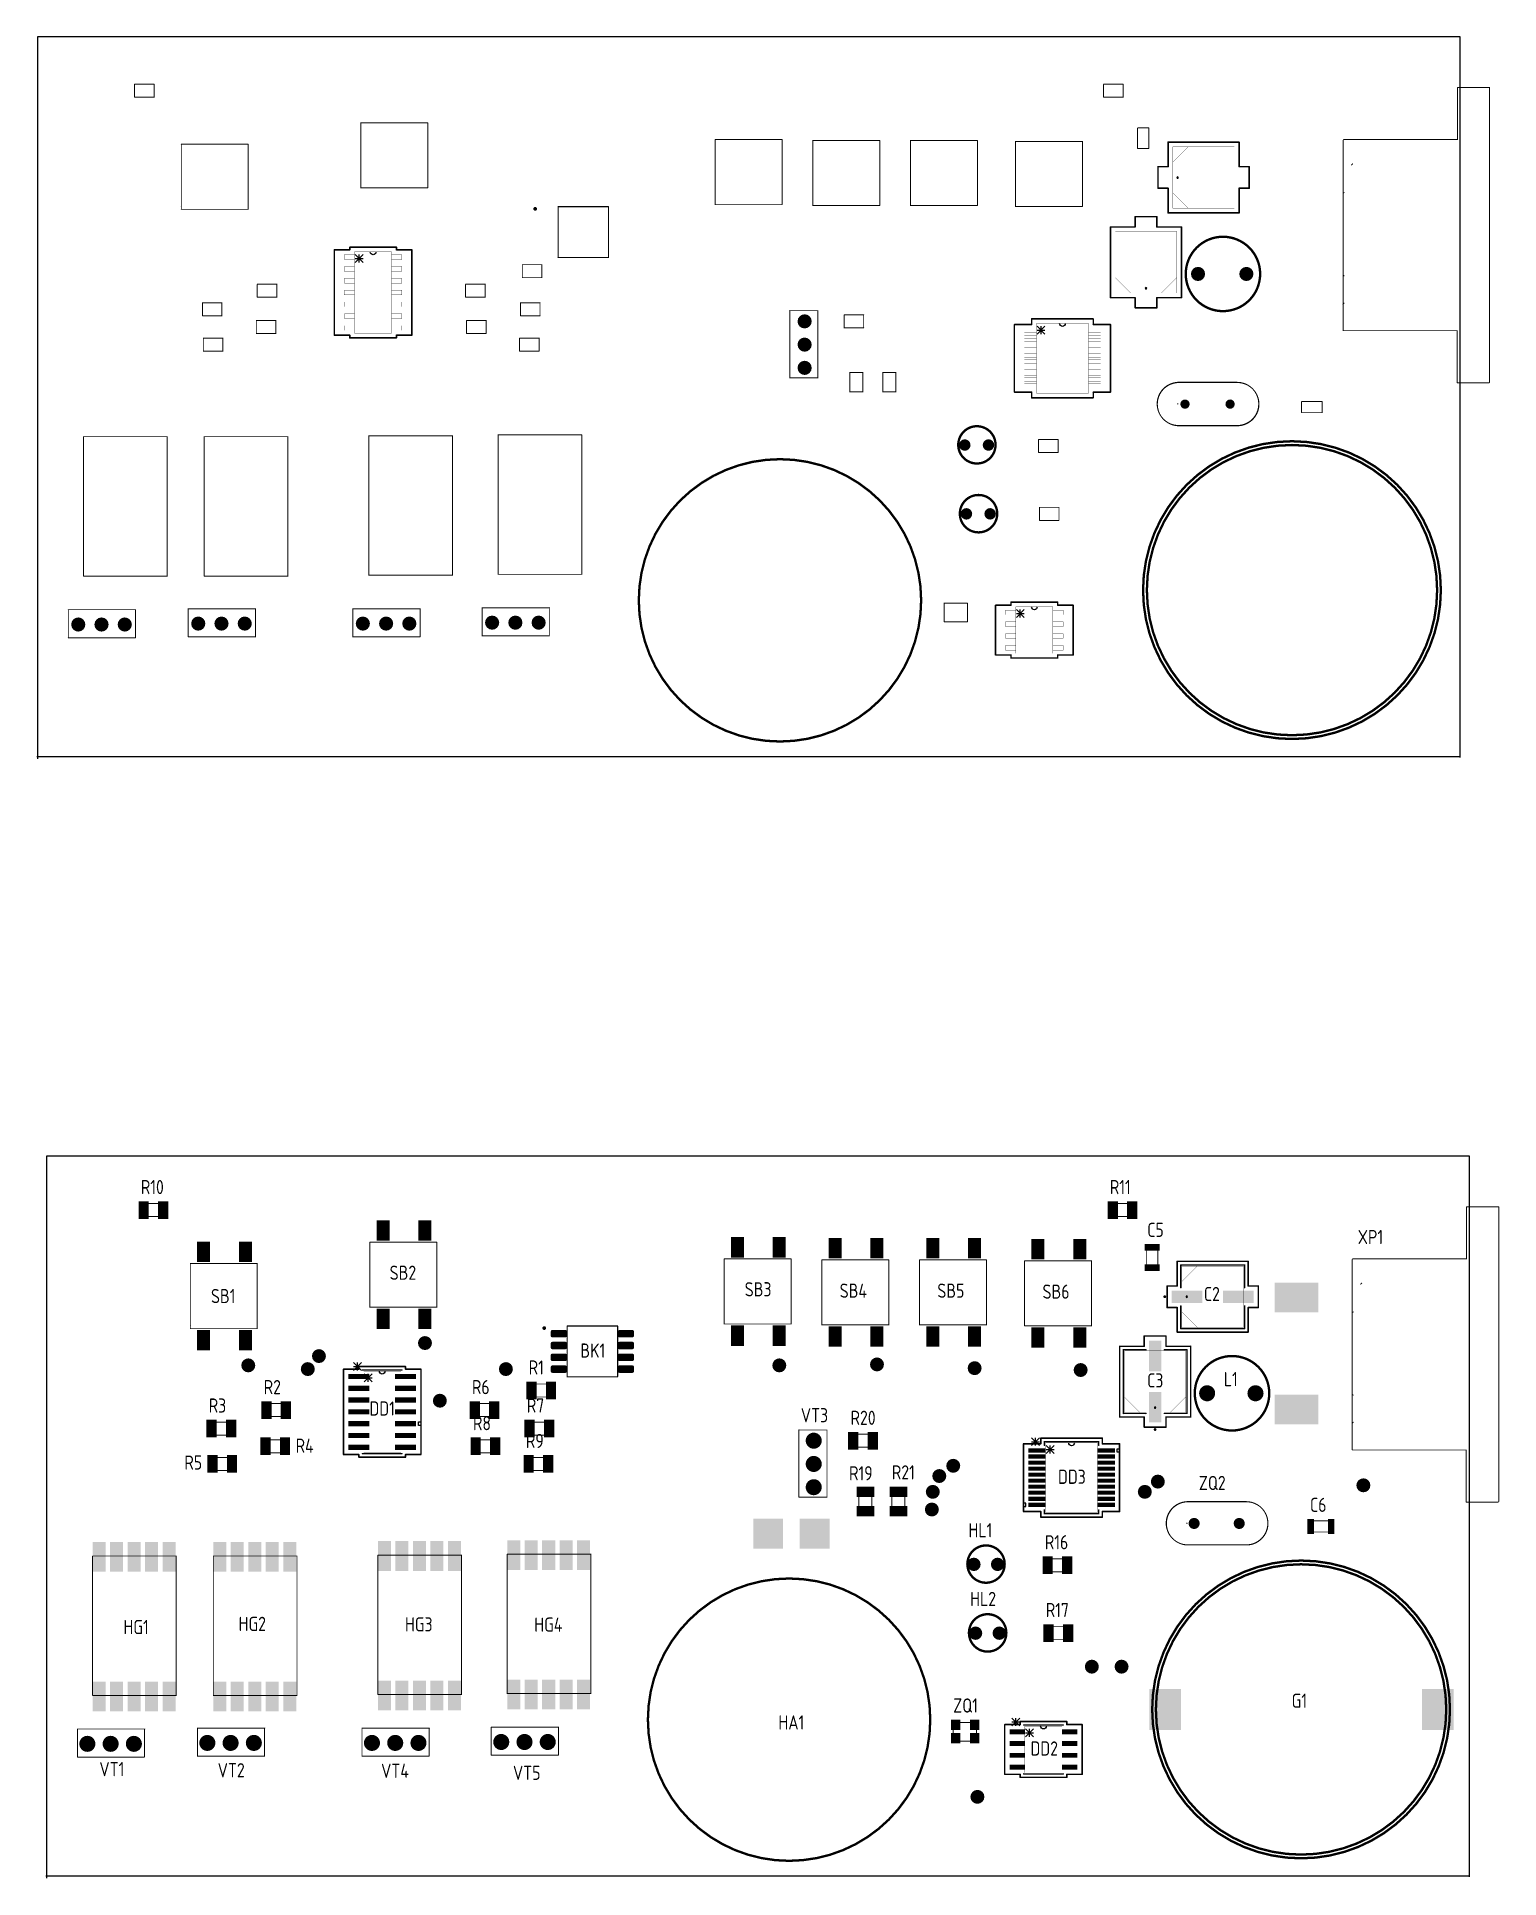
# Model space of a CAD drawing. Header units: millimetres. Extents: x 24 to 181, y 24 to 222.
import ezdxf

# ---------------------------------------------------------------- set-up
doc = ezdxf.new("R2010")
doc.units = ezdxf.units.MM
for name, color, linetype in [('Mechanical13', 56, 'Continuous'), ('Mechanical15', 56, 'Continuous'), ('Mechanical2', 216, 'Continuous'), ('Mechanical3', 76, 'Continuous'), ('MultiLayer', 9, 'Continuous'), ('TopOverlay', 2, 'Continuous'), ('TopPaste', 8, 'Continuous'), ('TopSolder', 216, 'Continuous')]:
    doc.layers.add(name, color=color, linetype=linetype)
doc.styles.get("Standard").update_dxf_attribs({"font": '', "oblique": 15})
doc.styles.get('Standard').set_extended_font_data('GOST type A')

msp = doc.modelspace()

# ---------------------------------------------------------------- texts
at = {"layer": 'TopOverlay'}
for s, p in [('R10', (35.15, 97.21)), ('R11', (139.34, 97.21)), ('C5', (143.36, 92.61)), ('XP1', (165.99, 91.84)), ('SB2', (61.9, 88)), ('SB3', (100.08, 86.22)), ('SB4', (110.29, 86.07)), ('SB5', (120.79, 86.07)), ('SB6', (132.1, 85.97)), ('C2', (149.45, 85.71)), ('SB1', (42.69, 85.49)), ('R1', (76.85, 77.81)), ('BK1', (82.41, 79.63)), ('R6', (70.75, 75.7)), ('C3', (143.35, 76.42)), ('L1', (151.59, 76.56)), ('R3', (42.45, 73.72)), ('R2', (48.36, 75.7)), ('R7', (76.65, 73.72)), ('DD1', (59.73, 73.4)), ('R8', (70.86, 71.82)), ('VT3', (106.11, 72.68)), ('R20', (111.46, 72.4)), ('R9', (76.55, 69.91)), ('R4', (51.79, 69.4)), ('R5', (39.83, 67.59)), ('R19', (111.3, 66.44)), ('R21', (115.9, 66.53)), ('DD3', (133.77, 66.06)), ('ZQ2', (148.91, 65.39)), ('C6', (160.86, 63.04)), ('HL1', (124.14, 60.31)), ('R16', (132.35, 59.02)), ('HL2', (124.32, 52.92)), ('HG2', (45.66, 50.24)), ('HG3', (63.55, 50.19)), ('HG4', (77.45, 50.16)), ('R17', (132.45, 51.73)), ('HG1', (33.28, 49.9)), ('ZQ1', (122.5, 41.46)), ('G1', (158.89, 41.97)), ('HA1', (103.7, 39.64)), ('DD2', (130.81, 36.84)), ('VT1', (30.69, 34.62)), ('VT2', (43.41, 34.5)), ('VT4', (60.98, 34.44)), ('VT5', (75.16, 34.22))]:
    msp.add_text(s, height=1.524, dxfattribs=at).set_placement(p)

# ---------------------------------------------------------------- hatches: boundary and pattern name
at = {"layer": 'MultiLayer'}
h = msp.add_hatch(color=9, dxfattribs=at)
edge = h.paths.add_edge_path()
edge.add_arc((148.82, 196.17), 0.762, 0, 360)
h = msp.add_hatch(color=9, dxfattribs=at)
edge = h.paths.add_edge_path()
edge.add_arc((154.02, 196.17), 0.762, 0, 360)
h = msp.add_hatch(color=9, dxfattribs=at)
edge = h.paths.add_edge_path()
edge.add_arc((106.52, 191.07), 0.762, 0, 360)
h = msp.add_hatch(color=9, dxfattribs=at)
edge = h.paths.add_edge_path()
edge.add_arc((106.52, 188.57), 0.762, 0, 360)
h = msp.add_hatch(color=9, dxfattribs=at)
edge = h.paths.add_edge_path()
edge.add_arc((106.52, 186.07), 0.762, 0, 360)
h = msp.add_hatch(color=9, dxfattribs=at)
edge = h.paths.add_edge_path()
edge.add_arc((147.42, 182.17), 0.5, 0, 360)
h = msp.add_hatch(color=9, dxfattribs=at)
edge = h.paths.add_edge_path()
edge.add_arc((152.27, 182.17), 0.5, 0, 360)
h = msp.add_hatch(color=9, dxfattribs=at)
edge = h.paths.add_edge_path()
edge.add_arc((123.74, 177.77), 0.62, 0, 360)
h = msp.add_hatch(color=9, dxfattribs=at)
edge = h.paths.add_edge_path()
edge.add_arc((126.29, 177.77), 0.62, 0, 360)
h = msp.add_hatch(color=9, dxfattribs=at)
edge = h.paths.add_edge_path()
edge.add_arc((123.92, 170.37), 0.62, 0, 360)
h = msp.add_hatch(color=9, dxfattribs=at)
edge = h.paths.add_edge_path()
edge.add_arc((126.47, 170.37), 0.62, 0, 360)
h = msp.add_hatch(color=9, dxfattribs=at)
edge = h.paths.add_edge_path()
edge.add_arc((28.42, 158.47), 0.762, 0, 360)
h = msp.add_hatch(color=9, dxfattribs=at)
edge = h.paths.add_edge_path()
edge.add_arc((30.92, 158.47), 0.762, 0, 360)
h = msp.add_hatch(color=9, dxfattribs=at)
edge = h.paths.add_edge_path()
edge.add_arc((33.42, 158.47), 0.762, 0, 360)
h = msp.add_hatch(color=9, dxfattribs=at)
edge = h.paths.add_edge_path()
edge.add_arc((41.32, 158.57), 0.762, 0, 360)
h = msp.add_hatch(color=9, dxfattribs=at)
edge = h.paths.add_edge_path()
edge.add_arc((43.82, 158.57), 0.762, 0, 360)
h = msp.add_hatch(color=9, dxfattribs=at)
edge = h.paths.add_edge_path()
edge.add_arc((46.32, 158.57), 0.762, 0, 360)
h = msp.add_hatch(color=9, dxfattribs=at)
edge = h.paths.add_edge_path()
edge.add_arc((59.02, 158.57), 0.762, 0, 360)
h = msp.add_hatch(color=9, dxfattribs=at)
edge = h.paths.add_edge_path()
edge.add_arc((61.52, 158.57), 0.762, 0, 360)
h = msp.add_hatch(color=9, dxfattribs=at)
edge = h.paths.add_edge_path()
edge.add_arc((64.02, 158.57), 0.762, 0, 360)
h = msp.add_hatch(color=9, dxfattribs=at)
edge = h.paths.add_edge_path()
edge.add_arc((72.92, 158.67), 0.762, 0, 360)
h = msp.add_hatch(color=9, dxfattribs=at)
edge = h.paths.add_edge_path()
edge.add_arc((75.42, 158.67), 0.762, 0, 360)
h = msp.add_hatch(color=9, dxfattribs=at)
edge = h.paths.add_edge_path()
edge.add_arc((77.92, 158.67), 0.762, 0, 360)
h = msp.add_hatch(color=9, dxfattribs=at)
edge = h.paths.add_edge_path()
edge.add_arc((149.8, 75.8), 0.762, 0, 360)
h = msp.add_hatch(color=9, dxfattribs=at)
edge = h.paths.add_edge_path()
edge.add_arc((155, 75.8), 0.762, 0, 360)
h = msp.add_hatch(color=9, dxfattribs=at)
edge = h.paths.add_edge_path()
edge.add_arc((107.5, 70.7), 0.762, 0, 360)
h = msp.add_hatch(color=9, dxfattribs=at)
edge = h.paths.add_edge_path()
edge.add_arc((107.5, 68.2), 0.762, 0, 360)
h = msp.add_hatch(color=9, dxfattribs=at)
edge = h.paths.add_edge_path()
edge.add_arc((107.5, 65.7), 0.762, 0, 360)
h = msp.add_hatch(color=9, dxfattribs=at)
edge = h.paths.add_edge_path()
edge.add_arc((148.4, 61.8), 0.5, 0, 360)
h = msp.add_hatch(color=9, dxfattribs=at)
edge = h.paths.add_edge_path()
edge.add_arc((153.25, 61.8), 0.5, 0, 360)
h = msp.add_hatch(color=9, dxfattribs=at)
edge = h.paths.add_edge_path()
edge.add_arc((124.72, 57.4), 0.62, 0, 360)
h = msp.add_hatch(color=9, dxfattribs=at)
edge = h.paths.add_edge_path()
edge.add_arc((127.27, 57.4), 0.62, 0, 360)
h = msp.add_hatch(color=9, dxfattribs=at)
edge = h.paths.add_edge_path()
edge.add_arc((124.9, 50), 0.62, 0, 360)
h = msp.add_hatch(color=9, dxfattribs=at)
edge = h.paths.add_edge_path()
edge.add_arc((127.45, 50), 0.62, 0, 360)
h = msp.add_hatch(color=9, dxfattribs=at)
edge = h.paths.add_edge_path()
edge.add_arc((29.4, 38.1), 0.762, 0, 360)
h = msp.add_hatch(color=9, dxfattribs=at)
edge = h.paths.add_edge_path()
edge.add_arc((31.9, 38.1), 0.762, 0, 360)
h = msp.add_hatch(color=9, dxfattribs=at)
edge = h.paths.add_edge_path()
edge.add_arc((34.4, 38.1), 0.762, 0, 360)
h = msp.add_hatch(color=9, dxfattribs=at)
edge = h.paths.add_edge_path()
edge.add_arc((42.3, 38.2), 0.762, 0, 360)
h = msp.add_hatch(color=9, dxfattribs=at)
edge = h.paths.add_edge_path()
edge.add_arc((44.8, 38.2), 0.762, 0, 360)
h = msp.add_hatch(color=9, dxfattribs=at)
edge = h.paths.add_edge_path()
edge.add_arc((47.3, 38.2), 0.762, 0, 360)
h = msp.add_hatch(color=9, dxfattribs=at)
edge = h.paths.add_edge_path()
edge.add_arc((60, 38.2), 0.762, 0, 360)
h = msp.add_hatch(color=9, dxfattribs=at)
edge = h.paths.add_edge_path()
edge.add_arc((62.5, 38.2), 0.762, 0, 360)
h = msp.add_hatch(color=9, dxfattribs=at)
edge = h.paths.add_edge_path()
edge.add_arc((65, 38.2), 0.762, 0, 360)
h = msp.add_hatch(color=9, dxfattribs=at)
edge = h.paths.add_edge_path()
edge.add_arc((73.9, 38.3), 0.762, 0, 360)
h = msp.add_hatch(color=9, dxfattribs=at)
edge = h.paths.add_edge_path()
edge.add_arc((76.4, 38.3), 0.762, 0, 360)
h = msp.add_hatch(color=9, dxfattribs=at)
edge = h.paths.add_edge_path()
edge.add_arc((78.9, 38.3), 0.762, 0, 360)
at = {"layer": 'TopPaste'}
for points in [[(35, 96.35), (35.9, 96.35), (35.9, 94.65), (35, 94.65)], [(37.1, 96.35), (38, 96.35), (38, 94.65), (37.1, 94.65)], [(139.2, 96.35), (140.1, 96.35), (140.1, 94.65), (139.2, 94.65)], [(141.3, 96.35), (142.2, 96.35), (142.2, 94.65), (141.3, 94.65)], [(60.6, 92.3), (60.6, 94.3), (61.8, 94.3), (61.8, 92.3)], [(65.1, 92.3), (65.1, 94.3), (66.3, 94.3), (66.3, 92.3)], [(41.3, 90), (41.3, 92), (42.5, 92), (42.5, 90)], [(45.8, 90), (45.8, 92), (47, 92), (47, 90)], [(98.7, 90.5), (98.7, 92.5), (99.9, 92.5), (99.9, 90.5)], [(103.2, 90.5), (103.2, 92.5), (104.4, 92.5), (104.4, 90.5)], [(109.2, 90.4), (109.2, 92.4), (110.4, 92.4), (110.4, 90.4)], [(113.7, 90.4), (113.7, 92.4), (114.9, 92.4), (114.9, 90.4)], [(119.7, 90.4), (119.7, 92.4), (120.9, 92.4), (120.9, 90.4)], [(124.2, 90.4), (124.2, 92.4), (125.4, 92.4), (125.4, 90.4)], [(131, 90.3), (131, 92.3), (132.2, 92.3), (132.2, 90.3)], [(135.5, 90.3), (135.5, 92.3), (136.7, 92.3), (136.7, 90.3)], [(143.2, 91.25), (143.2, 91.75), (144.6, 91.75), (144.6, 91.25)], [(143.2, 89.05), (143.2, 89.55), (144.6, 89.55), (144.6, 89.05)], [(161.65, 87.6), (161.65, 84.6), (157.15, 84.6), (157.15, 87.6)], [(146, 86.83), (149.3, 86.83), (149.3, 85.52), (146, 85.52)], [(151.5, 86.83), (154.8, 86.83), (154.8, 85.52), (151.5, 85.52)], [(60.6, 82.8), (60.6, 84.8), (61.8, 84.8), (61.8, 82.8)], [(65.1, 82.8), (65.1, 84.8), (66.3, 84.8), (66.3, 82.8)], [(41.3, 80.5), (41.3, 82.5), (42.5, 82.5), (42.5, 80.5)], [(45.8, 80.5), (45.8, 82.5), (47, 82.5), (47, 80.5)], [(98.7, 81), (98.7, 83), (99.9, 83), (99.9, 81)], [(103.2, 81), (103.2, 83), (104.4, 83), (104.4, 81)], [(109.2, 80.9), (109.2, 82.9), (110.4, 82.9), (110.4, 80.9)], [(113.7, 80.9), (113.7, 82.9), (114.9, 82.9), (114.9, 80.9)], [(119.7, 80.9), (119.7, 82.9), (120.9, 82.9), (120.9, 80.9)], [(124.2, 80.9), (124.2, 82.9), (125.4, 82.9), (125.4, 80.9)], [(131, 80.8), (131, 82.8), (132.2, 82.8), (132.2, 80.8)], [(135.5, 80.8), (135.5, 82.8), (136.7, 82.8), (136.7, 80.8)], [(143.55, 78.16), (143.55, 81.45), (144.86, 81.45), (144.86, 78.16)], [(57.45, 77.89), (59.72, 77.89), (59.72, 77.33), (57.45, 77.33)], [(62.48, 77.89), (64.75, 77.89), (64.75, 77.33), (62.48, 77.33)], [(57.45, 76.62), (59.72, 76.62), (59.72, 76.06), (57.45, 76.06)], [(57.45, 75.35), (59.72, 75.35), (59.72, 74.79), (57.45, 74.79)], [(62.48, 76.62), (64.75, 76.62), (64.75, 76.06), (62.48, 76.06)], [(62.48, 75.35), (64.75, 75.35), (64.75, 74.79), (62.48, 74.79)], [(76.7, 76.95), (77.6, 76.95), (77.6, 75.25), (76.7, 75.25)], [(78.8, 76.95), (79.7, 76.95), (79.7, 75.25), (78.8, 75.25)], [(143.55, 72.66), (143.55, 75.95), (144.86, 75.95), (144.86, 72.66)], [(161.65, 75.55), (161.65, 72.55), (157.15, 72.55), (157.15, 75.55)], [(48.2, 74.85), (49.1, 74.85), (49.1, 73.15), (48.2, 73.15)], [(50.3, 74.85), (51.2, 74.85), (51.2, 73.15), (50.3, 73.15)], [(57.45, 74.08), (59.72, 74.08), (59.72, 73.52), (57.45, 73.52)], [(62.48, 74.08), (64.75, 74.08), (64.75, 73.52), (62.48, 73.52)], [(71.5, 73.15), (70.6, 73.15), (70.6, 74.85), (71.5, 74.85)], [(73.6, 73.15), (72.7, 73.15), (72.7, 74.85), (73.6, 74.85)], [(42.3, 72.85), (43.2, 72.85), (43.2, 71.15), (42.3, 71.15)], [(44.4, 72.85), (45.3, 72.85), (45.3, 71.15), (44.4, 71.15)], [(57.45, 72.81), (59.72, 72.81), (59.72, 72.25), (57.45, 72.25)], [(57.45, 71.54), (59.72, 71.54), (59.72, 70.98), (57.45, 70.98)], [(62.48, 72.81), (64.75, 72.81), (64.75, 72.25), (62.48, 72.25)], [(62.48, 71.54), (64.75, 71.54), (64.75, 70.98), (62.48, 70.98)], [(77.4, 71.15), (76.5, 71.15), (76.5, 72.85), (77.4, 72.85)], [(79.5, 71.15), (78.6, 71.15), (78.6, 72.85), (79.5, 72.85)], [(111.3, 71.55), (112.2, 71.55), (112.2, 69.85), (111.3, 69.85)], [(113.4, 71.55), (114.3, 71.55), (114.3, 69.85), (113.4, 69.85)], [(48.1, 70.95), (49, 70.95), (49, 69.25), (48.1, 69.25)], [(50.2, 70.95), (51.1, 70.95), (51.1, 69.25), (50.2, 69.25)], [(57.45, 70.27), (59.72, 70.27), (59.72, 69.71), (57.45, 69.71)], [(62.48, 70.27), (64.75, 70.27), (64.75, 69.71), (62.48, 69.71)], [(71.6, 69.25), (70.7, 69.25), (70.7, 70.95), (71.6, 70.95)], [(73.7, 69.25), (72.8, 69.25), (72.8, 70.95), (73.7, 70.95)], [(130.57, 69.87), (132.43, 69.87), (132.43, 69.43), (130.57, 69.43)], [(138.02, 69.87), (139.88, 69.87), (139.88, 69.43), (138.02, 69.43)], [(42.4, 69.05), (43.3, 69.05), (43.3, 67.35), (42.4, 67.35)], [(44.5, 69.05), (45.4, 69.05), (45.4, 67.35), (44.5, 67.35)], [(77.3, 67.35), (76.4, 67.35), (76.4, 69.05), (77.3, 69.05)], [(79.4, 67.35), (78.5, 67.35), (78.5, 69.05), (79.4, 69.05)], [(130.57, 69.22), (132.43, 69.22), (132.43, 68.78), (130.57, 68.78)], [(130.57, 68.57), (132.43, 68.57), (132.43, 68.13), (130.57, 68.13)], [(130.57, 67.92), (132.43, 67.92), (132.43, 67.48), (130.57, 67.48)], [(138.02, 69.22), (139.88, 69.22), (139.88, 68.78), (138.02, 68.78)], [(138.02, 68.57), (139.88, 68.57), (139.88, 68.13), (138.02, 68.13)], [(138.02, 67.92), (139.88, 67.92), (139.88, 67.48), (138.02, 67.48)], [(112.21, 64.76), (112.21, 65.66), (113.91, 65.66), (113.91, 64.76)], [(115.75, 64.76), (115.75, 65.66), (117.45, 65.66), (117.45, 64.76)], [(130.57, 67.27), (132.43, 67.27), (132.43, 66.83), (130.57, 66.83)], [(130.57, 66.62), (132.43, 66.62), (132.43, 66.18), (130.57, 66.18)], [(130.57, 65.97), (132.43, 65.97), (132.43, 65.53), (130.57, 65.53)], [(138.02, 67.27), (139.88, 67.27), (139.88, 66.83), (138.02, 66.83)], [(138.02, 66.62), (139.88, 66.62), (139.88, 66.18), (138.02, 66.18)], [(138.02, 65.97), (139.88, 65.97), (139.88, 65.53), (138.02, 65.53)], [(112.21, 62.66), (112.21, 63.56), (113.91, 63.56), (113.91, 62.66)], [(115.75, 62.66), (115.75, 63.56), (117.45, 63.56), (117.45, 62.66)], [(130.57, 65.32), (132.43, 65.32), (132.43, 64.88), (130.57, 64.88)], [(130.57, 64.67), (132.43, 64.67), (132.43, 64.23), (130.57, 64.23)], [(130.57, 64.02), (132.43, 64.02), (132.43, 63.58), (130.57, 63.58)], [(138.02, 65.32), (139.88, 65.32), (139.88, 64.88), (138.02, 64.88)], [(138.02, 64.67), (139.88, 64.67), (139.88, 64.23), (138.02, 64.23)], [(138.02, 64.02), (139.88, 64.02), (139.88, 63.58), (138.02, 63.58)], [(104.1, 59.2), (101.1, 59.2), (101.1, 62.2), (104.1, 62.2)], [(109.1, 59.2), (106.1, 59.2), (106.1, 62.2), (109.1, 62.2)], [(160.69, 62.18), (161.19, 62.18), (161.19, 60.78), (160.69, 60.78)], [(162.89, 62.18), (163.39, 62.18), (163.39, 60.78), (162.89, 60.78)], [(30.06, 59.7), (31.26, 59.7), (31.26, 56.7), (30.06, 56.7)], [(31.94, 59.7), (33.14, 59.7), (33.14, 56.7), (31.94, 56.7)], [(33.82, 59.7), (35.02, 59.7), (35.02, 56.7), (33.82, 56.7)], [(35.7, 59.7), (36.9, 59.7), (36.9, 56.7), (35.7, 56.7)], [(37.58, 59.7), (38.78, 59.7), (38.78, 56.7), (37.58, 56.7)], [(43.04, 59.7), (44.24, 59.7), (44.24, 56.7), (43.04, 56.7)], [(44.92, 59.7), (46.12, 59.7), (46.12, 56.7), (44.92, 56.7)], [(46.8, 59.7), (48, 59.7), (48, 56.7), (46.8, 56.7)], [(48.68, 59.7), (49.88, 59.7), (49.88, 56.7), (48.68, 56.7)], [(50.56, 59.7), (51.76, 59.7), (51.76, 56.7), (50.56, 56.7)], [(60.74, 59.8), (61.94, 59.8), (61.94, 56.8), (60.74, 56.8)], [(62.62, 59.8), (63.82, 59.8), (63.82, 56.8), (62.62, 56.8)], [(64.5, 59.8), (65.7, 59.8), (65.7, 56.8), (64.5, 56.8)], [(66.38, 59.8), (67.58, 59.8), (67.58, 56.8), (66.38, 56.8)], [(68.26, 59.8), (69.46, 59.8), (69.46, 56.8), (68.26, 56.8)], [(74.64, 59.9), (75.84, 59.9), (75.84, 56.9), (74.64, 56.9)], [(76.52, 59.9), (77.72, 59.9), (77.72, 56.9), (76.52, 56.9)], [(78.4, 59.9), (79.6, 59.9), (79.6, 56.9), (78.4, 56.9)], [(80.28, 59.9), (81.48, 59.9), (81.48, 56.9), (80.28, 56.9)], [(82.16, 59.9), (83.36, 59.9), (83.36, 56.9), (82.16, 56.9)], [(132.2, 58.15), (133.1, 58.15), (133.1, 56.45), (132.2, 56.45)], [(134.3, 58.15), (135.2, 58.15), (135.2, 56.45), (134.3, 56.45)], [(132.3, 50.85), (133.2, 50.85), (133.2, 49.15), (132.3, 49.15)], [(134.4, 50.85), (135.3, 50.85), (135.3, 49.15), (134.4, 49.15)], [(30.06, 44.7), (31.26, 44.7), (31.26, 41.7), (30.06, 41.7)], [(31.94, 44.7), (33.14, 44.7), (33.14, 41.7), (31.94, 41.7)], [(33.82, 44.7), (35.02, 44.7), (35.02, 41.7), (33.82, 41.7)], [(35.7, 44.7), (36.9, 44.7), (36.9, 41.7), (35.7, 41.7)], [(37.58, 44.7), (38.78, 44.7), (38.78, 41.7), (37.58, 41.7)], [(43.04, 44.7), (44.24, 44.7), (44.24, 41.7), (43.04, 41.7)], [(44.92, 44.7), (46.12, 44.7), (46.12, 41.7), (44.92, 41.7)], [(46.8, 44.7), (48, 44.7), (48, 41.7), (46.8, 41.7)], [(48.68, 44.7), (49.88, 44.7), (49.88, 41.7), (48.68, 41.7)], [(50.56, 44.7), (51.76, 44.7), (51.76, 41.7), (50.56, 41.7)], [(60.74, 44.8), (61.94, 44.8), (61.94, 41.8), (60.74, 41.8)], [(62.62, 44.8), (63.82, 44.8), (63.82, 41.8), (62.62, 41.8)], [(64.5, 44.8), (65.7, 44.8), (65.7, 41.8), (64.5, 41.8)], [(66.38, 44.8), (67.58, 44.8), (67.58, 41.8), (66.38, 41.8)], [(68.26, 44.8), (69.46, 44.8), (69.46, 41.8), (68.26, 41.8)], [(74.64, 44.9), (75.84, 44.9), (75.84, 41.9), (74.64, 41.9)], [(76.52, 44.9), (77.72, 44.9), (77.72, 41.9), (76.52, 41.9)], [(78.4, 44.9), (79.6, 44.9), (79.6, 41.9), (78.4, 41.9)], [(80.28, 44.9), (81.48, 44.9), (81.48, 41.9), (80.28, 41.9)], [(82.16, 44.9), (83.36, 44.9), (83.36, 41.9), (82.16, 41.9)], [(143.7, 43.9), (146.9, 43.9), (146.9, 39.7), (143.7, 39.7)], [(173, 43.9), (176.2, 43.9), (176.2, 39.7), (173, 39.7)], [(123.15, 39.7), (122.35, 39.7), (122.35, 40.6), (123.15, 40.6)], [(125.2, 39.7), (124.4, 39.7), (124.4, 40.6), (125.2, 40.6)], [(128.55, 39.67), (130.21, 39.67), (130.21, 39.14), (128.55, 39.14)], [(134.19, 39.67), (135.85, 39.67), (135.85, 39.14), (134.19, 39.14)], [(123.15, 38.25), (122.35, 38.25), (122.35, 39.15), (123.15, 39.15)], [(125.2, 38.25), (124.4, 38.25), (124.4, 39.15), (125.2, 39.15)], [(128.55, 38.4), (130.21, 38.4), (130.21, 37.87), (128.55, 37.87)], [(134.19, 38.4), (135.85, 38.4), (135.85, 37.87), (134.19, 37.87)], [(128.55, 37.13), (130.21, 37.13), (130.21, 36.6), (128.55, 36.6)], [(128.55, 35.86), (130.21, 35.86), (130.21, 35.33), (128.55, 35.33)], [(134.19, 37.13), (135.85, 37.13), (135.85, 36.6), (134.19, 36.6)], [(134.19, 35.86), (135.85, 35.86), (135.85, 35.33), (134.19, 35.33)]]:
    msp.add_hatch(color=8, dxfattribs=at).paths.add_polyline_path(points)
h = msp.add_hatch(color=8, dxfattribs=at)
edge = h.paths.add_edge_path()
edge.add_arc((79.39, 82.43), 0.075, 90, 180)
edge.add_line((79.31, 82.43), (79.31, 81.98))
edge.add_arc((79.39, 81.98), 0.075, 180, 270)
edge.add_line((79.39, 81.91), (80.8, 81.91))
edge.add_arc((80.8, 81.98), 0.075, 270, 360)
edge.add_line((80.88, 81.98), (80.88, 82.43))
edge.add_arc((80.8, 82.43), 0.075, 0, 90)
edge.add_line((80.8, 82.51), (79.39, 82.51))
h = msp.add_hatch(color=8, dxfattribs=at)
edge = h.paths.add_edge_path()
edge.add_arc((79.39, 81.16), 0.075, 90, 180)
edge.add_line((79.31, 81.16), (79.31, 80.71))
edge.add_arc((79.39, 80.71), 0.075, 180, 270)
edge.add_line((79.39, 80.64), (80.8, 80.64))
edge.add_arc((80.8, 80.71), 0.075, 270, 360)
edge.add_line((80.88, 80.71), (80.88, 81.16))
edge.add_arc((80.8, 81.16), 0.075, 0, 90)
edge.add_line((80.8, 81.24), (79.39, 81.24))
h = msp.add_hatch(color=8, dxfattribs=at)
edge = h.paths.add_edge_path()
edge.add_arc((86.6, 82.43), 0.075, 90, 180)
edge.add_line((86.52, 82.43), (86.52, 81.98))
edge.add_arc((86.6, 81.98), 0.075, 180, 270)
edge.add_line((86.6, 81.91), (88.01, 81.91))
edge.add_arc((88.01, 81.98), 0.075, 270, 360)
edge.add_line((88.09, 81.98), (88.09, 82.43))
edge.add_arc((88.01, 82.43), 0.075, 0, 90)
edge.add_line((88.01, 82.51), (86.6, 82.51))
h = msp.add_hatch(color=8, dxfattribs=at)
edge = h.paths.add_edge_path()
edge.add_arc((86.6, 81.16), 0.075, 90, 180)
edge.add_line((86.52, 81.16), (86.52, 80.71))
edge.add_arc((86.6, 80.71), 0.075, 180, 270)
edge.add_line((86.6, 80.64), (88.01, 80.64))
edge.add_arc((88.01, 80.71), 0.075, 270, 360)
edge.add_line((88.09, 80.71), (88.09, 81.16))
edge.add_arc((88.01, 81.16), 0.075, 0, 90)
edge.add_line((88.01, 81.24), (86.6, 81.24))
h = msp.add_hatch(color=8, dxfattribs=at)
edge = h.paths.add_edge_path()
edge.add_arc((79.39, 79.89), 0.075, 90, 180)
edge.add_line((79.31, 79.89), (79.31, 79.44))
edge.add_arc((79.39, 79.44), 0.075, 180, 270)
edge.add_line((79.39, 79.37), (80.8, 79.37))
edge.add_arc((80.8, 79.44), 0.075, 270, 360)
edge.add_line((80.88, 79.44), (80.88, 79.89))
edge.add_arc((80.8, 79.89), 0.075, 0, 90)
edge.add_line((80.8, 79.97), (79.39, 79.97))
h = msp.add_hatch(color=8, dxfattribs=at)
edge = h.paths.add_edge_path()
edge.add_arc((86.6, 79.89), 0.075, 90, 180)
edge.add_line((86.52, 79.89), (86.52, 79.44))
edge.add_arc((86.6, 79.44), 0.075, 180, 270)
edge.add_line((86.6, 79.37), (88.01, 79.37))
edge.add_arc((88.01, 79.44), 0.075, 270, 360)
edge.add_line((88.09, 79.44), (88.09, 79.89))
edge.add_arc((88.01, 79.89), 0.075, 0, 90)
edge.add_line((88.01, 79.97), (86.6, 79.97))
h = msp.add_hatch(color=8, dxfattribs=at)
edge = h.paths.add_edge_path()
edge.add_arc((79.39, 78.62), 0.075, 90, 180)
edge.add_line((79.31, 78.62), (79.31, 78.17))
edge.add_arc((79.39, 78.17), 0.075, 180, 270)
edge.add_line((79.39, 78.1), (80.8, 78.1))
edge.add_arc((80.8, 78.17), 0.075, 270, 360)
edge.add_line((80.88, 78.17), (80.88, 78.62))
edge.add_arc((80.8, 78.62), 0.075, 0, 90)
edge.add_line((80.8, 78.7), (79.39, 78.7))
h = msp.add_hatch(color=8, dxfattribs=at)
edge = h.paths.add_edge_path()
edge.add_arc((86.6, 78.62), 0.075, 90, 180)
edge.add_line((86.52, 78.62), (86.52, 78.17))
edge.add_arc((86.6, 78.17), 0.075, 180, 270)
edge.add_line((86.6, 78.1), (88.01, 78.1))
edge.add_arc((88.01, 78.17), 0.075, 270, 360)
edge.add_line((88.09, 78.17), (88.09, 78.62))
edge.add_arc((88.01, 78.62), 0.075, 0, 90)
edge.add_line((88.01, 78.7), (86.6, 78.7))
at = {"layer": 'TopSolder'}
for points in [[(34.9, 96.45), (36, 96.45), (36, 94.55), (34.9, 94.55)], [(37, 96.45), (38.1, 96.45), (38.1, 94.55), (37, 94.55)], [(139.1, 96.45), (140.2, 96.45), (140.2, 94.55), (139.1, 94.55)], [(141.2, 96.45), (142.3, 96.45), (142.3, 94.55), (141.2, 94.55)], [(60.5, 92.2), (60.5, 94.4), (61.9, 94.4), (61.9, 92.2)], [(65, 92.2), (65, 94.4), (66.4, 94.4), (66.4, 92.2)], [(41.2, 89.9), (41.2, 92.1), (42.6, 92.1), (42.6, 89.9)], [(45.7, 89.9), (45.7, 92.1), (47.1, 92.1), (47.1, 89.9)], [(98.6, 90.4), (98.6, 92.6), (100, 92.6), (100, 90.4)], [(103.1, 90.4), (103.1, 92.6), (104.5, 92.6), (104.5, 90.4)], [(109.1, 90.3), (109.1, 92.5), (110.5, 92.5), (110.5, 90.3)], [(113.6, 90.3), (113.6, 92.5), (115, 92.5), (115, 90.3)], [(119.6, 90.3), (119.6, 92.5), (121, 92.5), (121, 90.3)], [(124.1, 90.3), (124.1, 92.5), (125.5, 92.5), (125.5, 90.3)], [(130.9, 90.2), (130.9, 92.4), (132.3, 92.4), (132.3, 90.2)], [(135.4, 90.2), (135.4, 92.4), (136.8, 92.4), (136.8, 90.2)], [(143.1, 91.15), (143.1, 91.85), (144.7, 91.85), (144.7, 91.15)], [(143.1, 88.95), (143.1, 89.65), (144.7, 89.65), (144.7, 88.95)], [(161.75, 87.7), (161.75, 84.5), (157.05, 84.5), (157.05, 87.7)], [(146, 86.83), (149.3, 86.83), (149.3, 85.52), (146, 85.52)], [(151.5, 86.83), (154.8, 86.83), (154.8, 85.52), (151.5, 85.52)], [(60.5, 82.7), (60.5, 84.9), (61.9, 84.9), (61.9, 82.7)], [(65, 82.7), (65, 84.9), (66.4, 84.9), (66.4, 82.7)], [(41.2, 80.4), (41.2, 82.6), (42.6, 82.6), (42.6, 80.4)], [(45.7, 80.4), (45.7, 82.6), (47.1, 82.6), (47.1, 80.4)], [(98.6, 80.9), (98.6, 83.1), (100, 83.1), (100, 80.9)], [(103.1, 80.9), (103.1, 83.1), (104.5, 83.1), (104.5, 80.9)], [(109.1, 80.8), (109.1, 83), (110.5, 83), (110.5, 80.8)], [(113.6, 80.8), (113.6, 83), (115, 83), (115, 80.8)], [(119.6, 80.8), (119.6, 83), (121, 83), (121, 80.8)], [(124.1, 80.8), (124.1, 83), (125.5, 83), (125.5, 80.8)], [(130.9, 80.7), (130.9, 82.9), (132.3, 82.9), (132.3, 80.7)], [(135.4, 80.7), (135.4, 82.9), (136.8, 82.9), (136.8, 80.7)], [(143.55, 78.16), (143.55, 81.45), (144.86, 81.45), (144.86, 78.16)], [(57.45, 77.89), (59.72, 77.89), (59.72, 77.33), (57.45, 77.33)], [(62.48, 77.89), (64.75, 77.89), (64.75, 77.33), (62.48, 77.33)], [(57.45, 76.62), (59.72, 76.62), (59.72, 76.06), (57.45, 76.06)], [(57.45, 75.35), (59.72, 75.35), (59.72, 74.79), (57.45, 74.79)], [(62.48, 76.62), (64.75, 76.62), (64.75, 76.06), (62.48, 76.06)], [(62.48, 75.35), (64.75, 75.35), (64.75, 74.79), (62.48, 74.79)], [(76.6, 77.05), (77.7, 77.05), (77.7, 75.15), (76.6, 75.15)], [(78.7, 77.05), (79.8, 77.05), (79.8, 75.15), (78.7, 75.15)], [(143.55, 72.66), (143.55, 75.95), (144.86, 75.95), (144.86, 72.66)], [(161.75, 75.65), (161.75, 72.45), (157.05, 72.45), (157.05, 75.65)], [(48.1, 74.95), (49.2, 74.95), (49.2, 73.05), (48.1, 73.05)], [(50.2, 74.95), (51.3, 74.95), (51.3, 73.05), (50.2, 73.05)], [(57.45, 74.08), (59.72, 74.08), (59.72, 73.52), (57.45, 73.52)], [(62.48, 74.08), (64.75, 74.08), (64.75, 73.52), (62.48, 73.52)], [(71.6, 73.05), (70.5, 73.05), (70.5, 74.95), (71.6, 74.95)], [(73.7, 73.05), (72.6, 73.05), (72.6, 74.95), (73.7, 74.95)], [(42.2, 72.95), (43.3, 72.95), (43.3, 71.05), (42.2, 71.05)], [(44.3, 72.95), (45.4, 72.95), (45.4, 71.05), (44.3, 71.05)], [(57.45, 72.81), (59.72, 72.81), (59.72, 72.25), (57.45, 72.25)], [(57.45, 71.54), (59.72, 71.54), (59.72, 70.98), (57.45, 70.98)], [(62.48, 72.81), (64.75, 72.81), (64.75, 72.25), (62.48, 72.25)], [(62.48, 71.54), (64.75, 71.54), (64.75, 70.98), (62.48, 70.98)], [(77.5, 71.05), (76.4, 71.05), (76.4, 72.95), (77.5, 72.95)], [(79.6, 71.05), (78.5, 71.05), (78.5, 72.95), (79.6, 72.95)], [(111.2, 71.65), (112.3, 71.65), (112.3, 69.75), (111.2, 69.75)], [(113.3, 71.65), (114.4, 71.65), (114.4, 69.75), (113.3, 69.75)], [(48, 71.05), (49.1, 71.05), (49.1, 69.15), (48, 69.15)], [(50.1, 71.05), (51.2, 71.05), (51.2, 69.15), (50.1, 69.15)], [(57.45, 70.27), (59.72, 70.27), (59.72, 69.71), (57.45, 69.71)], [(62.48, 70.27), (64.75, 70.27), (64.75, 69.71), (62.48, 69.71)], [(71.7, 69.15), (70.6, 69.15), (70.6, 71.05), (71.7, 71.05)], [(73.8, 69.15), (72.7, 69.15), (72.7, 71.05), (73.8, 71.05)], [(130.57, 69.87), (132.43, 69.87), (132.43, 69.43), (130.57, 69.43)], [(138.02, 69.87), (139.88, 69.87), (139.88, 69.43), (138.02, 69.43)], [(42.3, 69.15), (43.4, 69.15), (43.4, 67.25), (42.3, 67.25)], [(44.4, 69.15), (45.5, 69.15), (45.5, 67.25), (44.4, 67.25)], [(77.4, 67.25), (76.3, 67.25), (76.3, 69.15), (77.4, 69.15)], [(79.5, 67.25), (78.4, 67.25), (78.4, 69.15), (79.5, 69.15)], [(130.57, 69.22), (132.43, 69.22), (132.43, 68.78), (130.57, 68.78)], [(130.57, 68.57), (132.43, 68.57), (132.43, 68.13), (130.57, 68.13)], [(130.57, 67.92), (132.43, 67.92), (132.43, 67.48), (130.57, 67.48)], [(138.02, 69.22), (139.88, 69.22), (139.88, 68.78), (138.02, 68.78)], [(138.02, 68.57), (139.88, 68.57), (139.88, 68.13), (138.02, 68.13)], [(138.02, 67.92), (139.88, 67.92), (139.88, 67.48), (138.02, 67.48)], [(112.11, 64.66), (112.11, 65.76), (114.01, 65.76), (114.01, 64.66)], [(115.65, 64.66), (115.65, 65.76), (117.55, 65.76), (117.55, 64.66)], [(130.57, 67.27), (132.43, 67.27), (132.43, 66.83), (130.57, 66.83)], [(130.57, 66.62), (132.43, 66.62), (132.43, 66.18), (130.57, 66.18)], [(130.57, 65.97), (132.43, 65.97), (132.43, 65.53), (130.57, 65.53)], [(138.02, 67.27), (139.88, 67.27), (139.88, 66.83), (138.02, 66.83)], [(138.02, 66.62), (139.88, 66.62), (139.88, 66.18), (138.02, 66.18)], [(138.02, 65.97), (139.88, 65.97), (139.88, 65.53), (138.02, 65.53)], [(112.11, 62.56), (112.11, 63.66), (114.01, 63.66), (114.01, 62.56)], [(115.65, 62.56), (115.65, 63.66), (117.55, 63.66), (117.55, 62.56)], [(130.57, 65.32), (132.43, 65.32), (132.43, 64.88), (130.57, 64.88)], [(130.57, 64.67), (132.43, 64.67), (132.43, 64.23), (130.57, 64.23)], [(130.57, 64.02), (132.43, 64.02), (132.43, 63.58), (130.57, 63.58)], [(138.02, 65.32), (139.88, 65.32), (139.88, 64.88), (138.02, 64.88)], [(138.02, 64.67), (139.88, 64.67), (139.88, 64.23), (138.02, 64.23)], [(138.02, 64.02), (139.88, 64.02), (139.88, 63.58), (138.02, 63.58)], [(104.2, 59.1), (101, 59.1), (101, 62.3), (104.2, 62.3)], [(109.2, 59.1), (106, 59.1), (106, 62.3), (109.2, 62.3)], [(160.59, 62.29), (161.29, 62.29), (161.29, 60.68), (160.59, 60.68)], [(162.79, 62.29), (163.49, 62.29), (163.49, 60.68), (162.79, 60.68)], [(29.96, 59.8), (31.36, 59.8), (31.36, 56.6), (29.96, 56.6)], [(31.84, 59.8), (33.24, 59.8), (33.24, 56.6), (31.84, 56.6)], [(33.72, 59.8), (35.12, 59.8), (35.12, 56.6), (33.72, 56.6)], [(35.6, 59.8), (37, 59.8), (37, 56.6), (35.6, 56.6)], [(37.48, 59.8), (38.88, 59.8), (38.88, 56.6), (37.48, 56.6)], [(42.94, 59.8), (44.34, 59.8), (44.34, 56.6), (42.94, 56.6)], [(44.82, 59.8), (46.22, 59.8), (46.22, 56.6), (44.82, 56.6)], [(46.7, 59.8), (48.1, 59.8), (48.1, 56.6), (46.7, 56.6)], [(48.58, 59.8), (49.98, 59.8), (49.98, 56.6), (48.58, 56.6)], [(50.46, 59.8), (51.86, 59.8), (51.86, 56.6), (50.46, 56.6)], [(60.64, 59.9), (62.04, 59.9), (62.04, 56.7), (60.64, 56.7)], [(62.52, 59.9), (63.92, 59.9), (63.92, 56.7), (62.52, 56.7)], [(64.4, 59.9), (65.8, 59.9), (65.8, 56.7), (64.4, 56.7)], [(66.28, 59.9), (67.68, 59.9), (67.68, 56.7), (66.28, 56.7)], [(68.16, 59.9), (69.56, 59.9), (69.56, 56.7), (68.16, 56.7)], [(74.54, 60), (75.94, 60), (75.94, 56.8), (74.54, 56.8)], [(76.42, 60), (77.82, 60), (77.82, 56.8), (76.42, 56.8)], [(78.3, 60), (79.7, 60), (79.7, 56.8), (78.3, 56.8)], [(80.18, 60), (81.58, 60), (81.58, 56.8), (80.18, 56.8)], [(82.06, 60), (83.46, 60), (83.46, 56.8), (82.06, 56.8)], [(132.1, 58.25), (133.2, 58.25), (133.2, 56.35), (132.1, 56.35)], [(134.2, 58.25), (135.3, 58.25), (135.3, 56.35), (134.2, 56.35)], [(132.2, 50.95), (133.3, 50.95), (133.3, 49.05), (132.2, 49.05)], [(134.3, 50.95), (135.4, 50.95), (135.4, 49.05), (134.3, 49.05)], [(29.96, 44.8), (31.36, 44.8), (31.36, 41.6), (29.96, 41.6)], [(31.84, 44.8), (33.24, 44.8), (33.24, 41.6), (31.84, 41.6)], [(33.72, 44.8), (35.12, 44.8), (35.12, 41.6), (33.72, 41.6)], [(35.6, 44.8), (37, 44.8), (37, 41.6), (35.6, 41.6)], [(37.48, 44.8), (38.88, 44.8), (38.88, 41.6), (37.48, 41.6)], [(42.94, 44.8), (44.34, 44.8), (44.34, 41.6), (42.94, 41.6)], [(44.82, 44.8), (46.22, 44.8), (46.22, 41.6), (44.82, 41.6)], [(46.7, 44.8), (48.1, 44.8), (48.1, 41.6), (46.7, 41.6)], [(48.58, 44.8), (49.98, 44.8), (49.98, 41.6), (48.58, 41.6)], [(50.46, 44.8), (51.86, 44.8), (51.86, 41.6), (50.46, 41.6)], [(60.64, 44.9), (62.04, 44.9), (62.04, 41.7), (60.64, 41.7)], [(62.52, 44.9), (63.92, 44.9), (63.92, 41.7), (62.52, 41.7)], [(64.4, 44.9), (65.8, 44.9), (65.8, 41.7), (64.4, 41.7)], [(66.28, 44.9), (67.68, 44.9), (67.68, 41.7), (66.28, 41.7)], [(68.16, 44.9), (69.56, 44.9), (69.56, 41.7), (68.16, 41.7)], [(74.54, 45), (75.94, 45), (75.94, 41.8), (74.54, 41.8)], [(76.42, 45), (77.82, 45), (77.82, 41.8), (76.42, 41.8)], [(78.3, 45), (79.7, 45), (79.7, 41.8), (78.3, 41.8)], [(80.18, 45), (81.58, 45), (81.58, 41.8), (80.18, 41.8)], [(82.06, 45), (83.46, 45), (83.46, 41.8), (82.06, 41.8)], [(143.6, 44), (147, 44), (147, 39.6), (143.6, 39.6)], [(172.9, 44), (176.3, 44), (176.3, 39.6), (172.9, 39.6)], [(123.25, 39.6), (122.25, 39.6), (122.25, 40.7), (123.25, 40.7)], [(125.3, 39.6), (124.3, 39.6), (124.3, 40.7), (125.3, 40.7)], [(128.55, 39.67), (130.21, 39.67), (130.21, 39.14), (128.55, 39.14)], [(134.19, 39.67), (135.85, 39.67), (135.85, 39.14), (134.19, 39.14)], [(123.25, 38.15), (122.25, 38.15), (122.25, 39.25), (123.25, 39.25)], [(125.3, 38.15), (124.3, 38.15), (124.3, 39.25), (125.3, 39.25)], [(128.55, 38.4), (130.21, 38.4), (130.21, 37.87), (128.55, 37.87)], [(134.19, 38.4), (135.85, 38.4), (135.85, 37.87), (134.19, 37.87)], [(128.55, 37.13), (130.21, 37.13), (130.21, 36.6), (128.55, 36.6)], [(128.55, 35.86), (130.21, 35.86), (130.21, 35.33), (128.55, 35.33)], [(134.19, 37.13), (135.85, 37.13), (135.85, 36.6), (134.19, 36.6)], [(134.19, 35.86), (135.85, 35.86), (135.85, 35.33), (134.19, 35.33)]]:
    msp.add_hatch(color=216, dxfattribs=at).paths.add_polyline_path(points)
h = msp.add_hatch(color=216, dxfattribs=at)
edge = h.paths.add_edge_path()
edge.add_arc((65.7, 81.2), 0.752, 0, 360)
h = msp.add_hatch(color=216, dxfattribs=at)
edge = h.paths.add_edge_path()
edge.add_arc((79.39, 82.43), 0.177, 90, 180)
edge.add_line((79.21, 82.43), (79.21, 81.98))
edge.add_arc((79.39, 81.98), 0.177, 180, 270)
edge.add_line((79.39, 81.8), (80.8, 81.8))
edge.add_arc((80.8, 81.98), 0.177, 270, 360)
edge.add_line((80.98, 81.98), (80.98, 82.43))
edge.add_arc((80.8, 82.43), 0.177, 0, 90)
edge.add_line((80.8, 82.61), (79.39, 82.61))
h = msp.add_hatch(color=216, dxfattribs=at)
edge = h.paths.add_edge_path()
edge.add_arc((79.39, 81.16), 0.177, 90, 180)
edge.add_line((79.21, 81.16), (79.21, 80.71))
edge.add_arc((79.39, 80.71), 0.177, 180, 270)
edge.add_line((79.39, 80.53), (80.8, 80.53))
edge.add_arc((80.8, 80.71), 0.177, 270, 360)
edge.add_line((80.98, 80.71), (80.98, 81.16))
edge.add_arc((80.8, 81.16), 0.177, 0, 90)
edge.add_line((80.8, 81.34), (79.39, 81.34))
h = msp.add_hatch(color=216, dxfattribs=at)
edge = h.paths.add_edge_path()
edge.add_arc((86.6, 82.43), 0.177, 90, 180)
edge.add_line((86.42, 82.43), (86.42, 81.98))
edge.add_arc((86.6, 81.98), 0.177, 180, 270)
edge.add_line((86.6, 81.8), (88.01, 81.8))
edge.add_arc((88.01, 81.98), 0.177, 270, 360)
edge.add_line((88.19, 81.98), (88.19, 82.43))
edge.add_arc((88.01, 82.43), 0.177, 0, 90)
edge.add_line((88.01, 82.61), (86.6, 82.61))
h = msp.add_hatch(color=216, dxfattribs=at)
edge = h.paths.add_edge_path()
edge.add_arc((86.6, 81.16), 0.177, 90, 180)
edge.add_line((86.42, 81.16), (86.42, 80.71))
edge.add_arc((86.6, 80.71), 0.177, 180, 270)
edge.add_line((86.6, 80.53), (88.01, 80.53))
edge.add_arc((88.01, 80.71), 0.177, 270, 360)
edge.add_line((88.19, 80.71), (88.19, 81.16))
edge.add_arc((88.01, 81.16), 0.177, 0, 90)
edge.add_line((88.01, 81.34), (86.6, 81.34))
h = msp.add_hatch(color=216, dxfattribs=at)
edge = h.paths.add_edge_path()
edge.add_arc((46.7, 78.8), 0.752, 0, 360)
h = msp.add_hatch(color=216, dxfattribs=at)
edge = h.paths.add_edge_path()
edge.add_arc((54.3, 79.8), 0.752, 0, 360)
h = msp.add_hatch(color=216, dxfattribs=at)
edge = h.paths.add_edge_path()
edge.add_arc((79.39, 79.89), 0.177, 90, 180)
edge.add_line((79.21, 79.89), (79.21, 79.44))
edge.add_arc((79.39, 79.44), 0.177, 180, 270)
edge.add_line((79.39, 79.26), (80.8, 79.26))
edge.add_arc((80.8, 79.44), 0.177, 270, 360)
edge.add_line((80.98, 79.44), (80.98, 79.89))
edge.add_arc((80.8, 79.89), 0.177, 0, 90)
edge.add_line((80.8, 80.07), (79.39, 80.07))
h = msp.add_hatch(color=216, dxfattribs=at)
edge = h.paths.add_edge_path()
edge.add_arc((86.6, 79.89), 0.177, 90, 180)
edge.add_line((86.42, 79.89), (86.42, 79.44))
edge.add_arc((86.6, 79.44), 0.177, 180, 270)
edge.add_line((86.6, 79.26), (88.01, 79.26))
edge.add_arc((88.01, 79.44), 0.177, 270, 360)
edge.add_line((88.19, 79.44), (88.19, 79.89))
edge.add_arc((88.01, 79.89), 0.177, 0, 90)
edge.add_line((88.01, 80.07), (86.6, 80.07))
h = msp.add_hatch(color=216, dxfattribs=at)
edge = h.paths.add_edge_path()
edge.add_arc((103.8, 78.8), 0.752, 0, 360)
h = msp.add_hatch(color=216, dxfattribs=at)
edge = h.paths.add_edge_path()
edge.add_arc((114.3, 78.9), 0.752, 0, 360)
h = msp.add_hatch(color=216, dxfattribs=at)
edge = h.paths.add_edge_path()
edge.add_arc((124.8, 78.5), 0.752, 0, 360)
h = msp.add_hatch(color=216, dxfattribs=at)
edge = h.paths.add_edge_path()
edge.add_arc((53.1, 78.4), 0.752, 0, 360)
h = msp.add_hatch(color=216, dxfattribs=at)
edge = h.paths.add_edge_path()
edge.add_arc((74.4, 78.4), 0.752, 0, 360)
h = msp.add_hatch(color=216, dxfattribs=at)
edge = h.paths.add_edge_path()
edge.add_arc((79.39, 78.62), 0.177, 90, 180)
edge.add_line((79.21, 78.62), (79.21, 78.17))
edge.add_arc((79.39, 78.17), 0.177, 180, 270)
edge.add_line((79.39, 77.99), (80.8, 77.99))
edge.add_arc((80.8, 78.17), 0.177, 270, 360)
edge.add_line((80.98, 78.17), (80.98, 78.62))
edge.add_arc((80.8, 78.62), 0.177, 0, 90)
edge.add_line((80.8, 78.8), (79.39, 78.8))
h = msp.add_hatch(color=216, dxfattribs=at)
edge = h.paths.add_edge_path()
edge.add_arc((86.6, 78.62), 0.177, 90, 180)
edge.add_line((86.42, 78.62), (86.42, 78.17))
edge.add_arc((86.6, 78.17), 0.177, 180, 270)
edge.add_line((86.6, 77.99), (88.01, 77.99))
edge.add_arc((88.01, 78.17), 0.177, 270, 360)
edge.add_line((88.19, 78.17), (88.19, 78.62))
edge.add_arc((88.01, 78.62), 0.177, 0, 90)
edge.add_line((88.01, 78.8), (86.6, 78.8))
h = msp.add_hatch(color=216, dxfattribs=at)
edge = h.paths.add_edge_path()
edge.add_arc((136.2, 78.3), 0.752, 0, 360)
h = msp.add_hatch(color=216, dxfattribs=at)
edge = h.paths.add_edge_path()
edge.add_arc((67.3, 75), 0.752, 0, 360)
h = msp.add_hatch(color=216, dxfattribs=at)
edge = h.paths.add_edge_path()
edge.add_arc((149.8, 75.8), 0.864, 0, 360)
h = msp.add_hatch(color=216, dxfattribs=at)
edge = h.paths.add_edge_path()
edge.add_arc((155, 75.8), 0.864, 0, 360)
h = msp.add_hatch(color=216, dxfattribs=at)
edge = h.paths.add_edge_path()
edge.add_arc((107.5, 70.7), 0.864, 0, 360)
h = msp.add_hatch(color=216, dxfattribs=at)
edge = h.paths.add_edge_path()
edge.add_arc((107.5, 68.2), 0.864, 0, 360)
h = msp.add_hatch(color=216, dxfattribs=at)
edge = h.paths.add_edge_path()
edge.add_arc((121, 66.9), 0.752, 0, 360)
h = msp.add_hatch(color=216, dxfattribs=at)
edge = h.paths.add_edge_path()
edge.add_arc((122.5, 68), 0.752, 0, 360)
h = msp.add_hatch(color=216, dxfattribs=at)
edge = h.paths.add_edge_path()
edge.add_arc((107.5, 65.7), 0.864, 0, 360)
h = msp.add_hatch(color=216, dxfattribs=at)
edge = h.paths.add_edge_path()
edge.add_arc((120.3, 65.2), 0.752, 0, 360)
h = msp.add_hatch(color=216, dxfattribs=at)
edge = h.paths.add_edge_path()
edge.add_arc((143.1, 65.2), 0.752, 0, 360)
h = msp.add_hatch(color=216, dxfattribs=at)
edge = h.paths.add_edge_path()
edge.add_arc((144.5, 66.3), 0.752, 0, 360)
h = msp.add_hatch(color=216, dxfattribs=at)
edge = h.paths.add_edge_path()
edge.add_arc((166.6, 65.9), 0.752, 0, 360)
h = msp.add_hatch(color=216, dxfattribs=at)
edge = h.paths.add_edge_path()
edge.add_arc((120.2, 63.3), 0.752, 0, 360)
h = msp.add_hatch(color=216, dxfattribs=at)
edge = h.paths.add_edge_path()
edge.add_arc((148.4, 61.8), 0.602, 0, 360)
h = msp.add_hatch(color=216, dxfattribs=at)
edge = h.paths.add_edge_path()
edge.add_arc((153.25, 61.8), 0.602, 0, 360)
h = msp.add_hatch(color=216, dxfattribs=at)
edge = h.paths.add_edge_path()
edge.add_arc((124.72, 57.4), 0.722, 0, 360)
h = msp.add_hatch(color=216, dxfattribs=at)
edge = h.paths.add_edge_path()
edge.add_arc((127.27, 57.4), 0.722, 0, 360)
h = msp.add_hatch(color=216, dxfattribs=at)
edge = h.paths.add_edge_path()
edge.add_arc((124.9, 50), 0.722, 0, 360)
h = msp.add_hatch(color=216, dxfattribs=at)
edge = h.paths.add_edge_path()
edge.add_arc((127.45, 50), 0.722, 0, 360)
h = msp.add_hatch(color=216, dxfattribs=at)
edge = h.paths.add_edge_path()
edge.add_arc((137.4, 46.4), 0.752, 0, 360)
h = msp.add_hatch(color=216, dxfattribs=at)
edge = h.paths.add_edge_path()
edge.add_arc((140.6, 46.4), 0.752, 0, 360)
h = msp.add_hatch(color=216, dxfattribs=at)
edge = h.paths.add_edge_path()
edge.add_arc((29.4, 38.1), 0.864, 0, 360)
h = msp.add_hatch(color=216, dxfattribs=at)
edge = h.paths.add_edge_path()
edge.add_arc((31.9, 38.1), 0.864, 0, 360)
h = msp.add_hatch(color=216, dxfattribs=at)
edge = h.paths.add_edge_path()
edge.add_arc((34.4, 38.1), 0.864, 0, 360)
h = msp.add_hatch(color=216, dxfattribs=at)
edge = h.paths.add_edge_path()
edge.add_arc((42.3, 38.2), 0.864, 0, 360)
h = msp.add_hatch(color=216, dxfattribs=at)
edge = h.paths.add_edge_path()
edge.add_arc((44.8, 38.2), 0.864, 0, 360)
h = msp.add_hatch(color=216, dxfattribs=at)
edge = h.paths.add_edge_path()
edge.add_arc((47.3, 38.2), 0.864, 0, 360)
h = msp.add_hatch(color=216, dxfattribs=at)
edge = h.paths.add_edge_path()
edge.add_arc((60, 38.2), 0.864, 0, 360)
h = msp.add_hatch(color=216, dxfattribs=at)
edge = h.paths.add_edge_path()
edge.add_arc((62.5, 38.2), 0.864, 0, 360)
h = msp.add_hatch(color=216, dxfattribs=at)
edge = h.paths.add_edge_path()
edge.add_arc((65, 38.2), 0.864, 0, 360)
h = msp.add_hatch(color=216, dxfattribs=at)
edge = h.paths.add_edge_path()
edge.add_arc((73.9, 38.3), 0.864, 0, 360)
h = msp.add_hatch(color=216, dxfattribs=at)
edge = h.paths.add_edge_path()
edge.add_arc((76.4, 38.3), 0.864, 0, 360)
h = msp.add_hatch(color=216, dxfattribs=at)
edge = h.paths.add_edge_path()
edge.add_arc((78.9, 38.3), 0.864, 0, 360)
h = msp.add_hatch(color=216, dxfattribs=at)
edge = h.paths.add_edge_path()
edge.add_arc((125.1, 32.4), 0.752, 0, 360)

# ---------------------------------------------------------------- linework, layer by layer
at = {"layer": 'Mechanical13', "const_width": 0.0254}
for points in [[(146.12, 208.2), (147.77, 209.85)], [(146.12, 209.85), (152.72, 209.85)], [(146.12, 203.24), (146.12, 209.85)], [(152.72, 203.24), (152.72, 209.85)], [(146.12, 204.89), (147.77, 203.24)], [(146.12, 203.24), (152.72, 203.24)], [(139.93, 200.73), (146.53, 200.73)], [(139.93, 194.12), (139.93, 200.73)], [(146.53, 194.12), (146.53, 200.73)], [(139.93, 195.77), (141.58, 194.12)], [(139.93, 194.12), (146.53, 194.12)], [(144.88, 194.12), (146.53, 195.77)], [(147.1, 87.83), (148.75, 89.48)], [(147.1, 89.48), (153.7, 89.48)], [(147.1, 82.87), (147.1, 89.48)], [(153.7, 82.87), (153.7, 89.48)], [(147.1, 84.52), (148.75, 82.87)], [(147.1, 82.87), (153.7, 82.87)], [(140.91, 80.36), (147.51, 80.36)], [(140.91, 73.75), (140.91, 80.36)], [(147.51, 73.75), (147.51, 80.36)], [(140.91, 75.4), (142.56, 73.75)], [(145.86, 73.75), (147.51, 75.4)], [(140.91, 73.75), (147.51, 73.75)]]:
    msp.add_lwpolyline(points, dxfattribs=at)
at = {"layer": 'Mechanical13', "const_width": 0.0127}
for points in [[(146.11, 209.85, 1), (146.12, 209.85, 1)], [(146.11, 209.85, 1), (146.12, 209.85, 1)], [(146.11, 208.2, 1), (146.12, 208.2, 1)], [(147.76, 209.85, 1), (147.78, 209.85, 1)], [(152.72, 209.85, 1), (152.73, 209.85, 1)], [(152.72, 209.85, 1), (152.73, 209.85, 1)], [(146.11, 204.89, 1), (146.12, 204.89, 1)], [(146.11, 203.24, 1), (146.12, 203.24, 1)], [(146.11, 203.24, 1), (146.12, 203.24, 1)], [(147.76, 203.24, 1), (147.78, 203.24, 1)], [(152.72, 203.24, 1), (152.73, 203.24, 1)], [(152.72, 203.24, 1), (152.73, 203.24, 1)], [(139.92, 200.73, 1), (139.93, 200.73, 1)], [(139.92, 200.73, 1), (139.93, 200.73, 1)], [(146.52, 200.73, 1), (146.54, 200.73, 1)], [(146.52, 200.73, 1), (146.54, 200.73, 1)], [(139.92, 195.77, 1), (139.93, 195.77, 1)], [(139.92, 194.12, 1), (139.93, 194.12, 1)], [(139.92, 194.12, 1), (139.93, 194.12, 1)], [(141.57, 194.12, 1), (141.58, 194.12, 1)], [(144.87, 194.12, 1), (144.89, 194.12, 1)], [(146.52, 195.77, 1), (146.54, 195.77, 1)], [(146.52, 194.12, 1), (146.54, 194.12, 1)], [(146.52, 194.12, 1), (146.54, 194.12, 1)], [(147.09, 89.48, 1), (147.1, 89.48, 1)], [(147.09, 89.48, 1), (147.1, 89.48, 1)], [(148.74, 89.48, 1), (148.76, 89.48, 1)], [(153.7, 89.48, 1), (153.71, 89.48, 1)], [(153.7, 89.48, 1), (153.71, 89.48, 1)], [(147.09, 87.83, 1), (147.1, 87.83, 1)], [(147.09, 84.52, 1), (147.1, 84.52, 1)], [(147.09, 82.87, 1), (147.1, 82.87, 1)], [(147.09, 82.87, 1), (147.1, 82.87, 1)], [(148.74, 82.87, 1), (148.76, 82.87, 1)], [(153.7, 82.87, 1), (153.71, 82.87, 1)], [(153.7, 82.87, 1), (153.71, 82.87, 1)], [(140.9, 80.36, 1), (140.91, 80.36, 1)], [(140.9, 80.36, 1), (140.91, 80.36, 1)], [(147.5, 80.36, 1), (147.52, 80.36, 1)], [(147.5, 80.36, 1), (147.52, 80.36, 1)], [(140.9, 75.4, 1), (140.91, 75.4, 1)], [(147.5, 75.4, 1), (147.52, 75.4, 1)], [(140.9, 73.75, 1), (140.91, 73.75, 1)], [(140.9, 73.75, 1), (140.91, 73.75, 1)], [(142.55, 73.75, 1), (142.56, 73.75, 1)], [(145.85, 73.75, 1), (145.86, 73.75, 1)], [(147.5, 73.75, 1), (147.52, 73.75, 1)], [(147.5, 73.75, 1), (147.52, 73.75, 1)]]:
    msp.add_lwpolyline(points, format="xyb", close=True, dxfattribs=at)
at = {"layer": 'Mechanical15'}
for p, q in [((145.61, 207.71), (145.61, 210.35)), ((145.61, 210.35), (153.23, 210.35)), ((153.23, 210.35), (153.23, 207.71)), ((144.52, 205.38), (144.52, 207.71)), ((144.52, 207.71), (145.61, 207.71)), ((153.23, 207.71), (154.32, 207.71)), ((154.32, 207.71), (154.32, 205.38)), ((145.61, 205.38), (144.52, 205.38)), ((145.61, 202.73), (145.61, 205.38)), ((154.32, 205.38), (153.23, 205.38)), ((153.23, 205.38), (153.23, 202.73)), ((142.06, 201.23), (142.06, 202.33)), ((142.06, 202.33), (144.39, 202.33)), ((144.39, 202.33), (144.39, 201.23)), ((153.23, 202.73), (145.61, 202.73)), ((139.42, 193.61), (139.42, 201.23)), ((139.42, 201.23), (142.06, 201.23)), ((144.39, 201.23), (147.04, 201.23)), ((147.04, 201.23), (147.04, 193.61)), ((55.96, 189.57), (55.96, 198.77)), ((55.96, 198.77), (57.62, 198.77)), ((57.62, 198.77), (57.62, 199.05)), ((57.62, 199.05), (62.62, 199.05)), ((62.62, 199.05), (62.62, 198.77)), ((62.62, 198.77), (64.28, 198.77)), ((64.28, 198.77), (64.28, 189.57)), ((142.06, 193.61), (139.42, 193.61)), ((142.06, 192.52), (142.06, 193.61)), ((144.39, 192.52), (142.06, 192.52)), ((147.04, 193.61), (144.39, 193.61)), ((144.39, 193.61), (144.39, 192.52)), ((129.08, 183.45), (129.08, 190.74)), ((129.08, 190.74), (130.94, 190.74)), ((130.94, 190.74), (130.94, 191.35)), ((130.94, 191.35), (137.55, 191.35)), ((137.55, 191.35), (137.55, 190.74)), ((137.55, 190.74), (139.4, 190.74)), ((139.4, 190.74), (139.4, 183.45)), ((57.62, 189.57), (55.96, 189.57)), ((57.62, 189.29), (57.62, 189.57)), ((62.62, 189.29), (57.62, 189.29)), ((64.28, 189.57), (62.62, 189.57)), ((62.62, 189.57), (62.62, 189.29)), ((130.94, 183.45), (129.08, 183.45)), ((130.94, 182.84), (130.94, 183.45)), ((137.55, 182.84), (130.94, 182.84)), ((139.4, 183.45), (137.55, 183.45)), ((137.55, 183.45), (137.55, 182.84)), ((127.06, 155.19), (127.06, 160.55)), ((127.06, 160.55), (128.72, 160.55)), ((128.72, 160.55), (128.72, 160.88)), ((128.72, 160.88), (133.72, 160.88)), ((133.72, 160.88), (133.72, 160.55)), ((133.72, 160.55), (135.38, 160.55)), ((135.38, 160.55), (135.38, 155.19)), ((128.72, 155.19), (127.06, 155.19)), ((128.72, 154.86), (128.72, 155.19)), ((133.72, 154.86), (128.72, 154.86)), ((135.38, 155.19), (133.72, 155.19)), ((133.72, 155.19), (133.72, 154.86)), ((146.59, 87.34), (146.59, 89.99)), ((146.59, 89.99), (154.21, 89.99)), ((154.21, 89.99), (154.21, 87.34)), ((145.5, 85.01), (145.5, 87.34)), ((145.5, 87.34), (146.59, 87.34)), ((154.21, 87.34), (155.3, 87.34)), ((155.3, 87.34), (155.3, 85.01)), ((146.59, 85.01), (145.5, 85.01)), ((146.59, 82.37), (146.59, 85.01)), ((155.3, 85.01), (154.21, 85.01)), ((154.21, 85.01), (154.21, 82.37)), ((143.04, 80.86), (143.04, 81.96)), ((143.04, 81.96), (145.37, 81.96)), ((145.37, 81.96), (145.37, 80.86)), ((154.21, 82.37), (146.59, 82.37)), ((140.4, 73.24), (140.4, 80.86)), ((140.4, 80.86), (143.04, 80.86)), ((145.37, 80.86), (148.02, 80.86)), ((148.02, 80.86), (148.02, 73.24)), ((56.94, 69.2), (56.94, 78.4)), ((56.94, 78.4), (58.6, 78.4)), ((58.6, 78.4), (58.6, 78.68)), ((58.6, 78.68), (63.6, 78.68)), ((63.6, 78.68), (63.6, 78.4)), ((63.6, 78.4), (65.26, 78.4)), ((65.26, 78.4), (65.26, 69.2)), ((143.04, 73.24), (140.4, 73.24)), ((143.04, 72.15), (143.04, 73.24)), ((145.37, 72.15), (143.04, 72.15)), ((148.02, 73.24), (145.37, 73.24)), ((145.37, 73.24), (145.37, 72.15)), ((130.06, 63.08), (130.06, 70.37)), ((130.06, 70.37), (131.92, 70.37)), ((131.92, 70.37), (131.92, 70.98)), ((131.92, 70.98), (138.53, 70.98)), ((138.53, 70.98), (138.53, 70.37)), ((138.53, 70.37), (140.38, 70.37)), ((140.38, 70.37), (140.38, 63.08)), ((58.6, 69.2), (56.94, 69.2)), ((58.6, 68.92), (58.6, 69.2)), ((63.6, 68.92), (58.6, 68.92)), ((65.26, 69.2), (63.6, 69.2)), ((63.6, 69.2), (63.6, 68.92)), ((131.92, 63.08), (130.06, 63.08)), ((131.92, 62.47), (131.92, 63.08)), ((138.53, 62.47), (131.92, 62.47)), ((140.38, 63.08), (138.53, 63.08)), ((138.53, 63.08), (138.53, 62.47)), ((128.04, 34.82), (128.04, 40.18)), ((128.04, 40.18), (129.7, 40.18)), ((129.7, 40.18), (129.7, 40.51)), ((129.7, 40.51), (134.7, 40.51)), ((134.7, 40.51), (134.7, 40.18)), ((134.7, 40.18), (136.36, 40.18)), ((136.36, 40.18), (136.36, 34.82)), ((129.7, 34.82), (128.04, 34.82)), ((129.7, 34.49), (129.7, 34.82)), ((134.7, 34.49), (129.7, 34.49)), ((136.36, 34.82), (134.7, 34.82)), ((134.7, 34.82), (134.7, 34.49))]:
    msp.add_line(p, q, dxfattribs=at)
at = {"layer": 'Mechanical15', "const_width": 0.152}
for points in [[(145.61, 207.71), (145.61, 210.35)], [(145.61, 210.35), (153.23, 210.35)], [(153.23, 207.71), (153.23, 210.35)], [(144.52, 205.38), (144.52, 207.71)], [(144.52, 207.71), (145.61, 207.71)], [(153.23, 207.71), (154.32, 207.71)], [(154.32, 205.38), (154.32, 207.71)], [(144.52, 205.38), (145.61, 205.38)], [(145.61, 202.73), (145.61, 205.38)], [(153.23, 205.38), (154.32, 205.38)], [(153.23, 202.73), (153.23, 205.38)], [(142.06, 201.23), (142.06, 202.33)], [(142.06, 202.33), (144.39, 202.33)], [(144.39, 201.23), (144.39, 202.33)], [(145.61, 202.73), (153.23, 202.73)], [(139.42, 193.61), (139.42, 201.23)], [(139.42, 201.23), (142.06, 201.23)], [(144.39, 201.23), (147.04, 201.23)], [(147.04, 193.61), (147.04, 201.23)], [(55.96, 198.77), (57.62, 198.77)], [(55.96, 189.57), (55.96, 198.77)], [(57.62, 199.05), (62.62, 199.05)], [(57.62, 198.77), (57.62, 199.05)], [(62.62, 198.77), (62.62, 199.05)], [(62.62, 198.77), (64.28, 198.77)], [(64.28, 189.57), (64.28, 198.77)], [(139.42, 193.61), (142.06, 193.61)], [(142.06, 192.52), (142.06, 193.61)], [(142.06, 192.52), (144.39, 192.52)], [(144.39, 192.52), (144.39, 193.61)], [(144.39, 193.61), (147.04, 193.61)], [(129.08, 183.45), (129.08, 190.74)], [(129.08, 190.74), (130.94, 190.74)], [(130.94, 190.74), (130.94, 191.35)], [(130.94, 191.35), (137.55, 191.35)], [(137.55, 190.74), (137.55, 191.35)], [(137.55, 190.74), (139.4, 190.74)], [(139.4, 183.45), (139.4, 190.74)], [(55.96, 189.57), (57.62, 189.57)], [(57.62, 189.29), (57.62, 189.57)], [(57.62, 189.29), (62.62, 189.29)], [(62.62, 189.29), (62.62, 189.57)], [(62.62, 189.57), (64.28, 189.57)], [(129.08, 183.45), (130.94, 183.45)], [(130.94, 182.84), (130.94, 183.45)], [(130.94, 182.84), (137.55, 182.84)], [(137.55, 183.45), (139.4, 183.45)], [(137.55, 182.84), (137.55, 183.45)], [(127.06, 160.55), (128.72, 160.55)], [(127.06, 155.19), (127.06, 160.55)], [(128.72, 160.88), (133.72, 160.88)], [(128.72, 160.55), (128.72, 160.88)], [(133.72, 160.55), (133.72, 160.88)], [(133.72, 160.55), (135.38, 160.55)], [(135.38, 155.19), (135.38, 160.55)], [(127.06, 155.19), (128.72, 155.19)], [(128.72, 154.86), (128.72, 155.19)], [(128.72, 154.86), (133.72, 154.86)], [(133.72, 154.86), (133.72, 155.19)], [(133.72, 155.19), (135.38, 155.19)], [(146.59, 87.34), (146.59, 89.99)], [(146.59, 89.99), (154.21, 89.99)], [(154.21, 87.34), (154.21, 89.99)], [(145.5, 85.01), (145.5, 87.34)], [(145.5, 87.34), (146.59, 87.34)], [(154.21, 87.34), (155.3, 87.34)], [(155.3, 85.01), (155.3, 87.34)], [(145.5, 85.01), (146.59, 85.01)], [(146.59, 82.37), (146.59, 85.01)], [(154.21, 85.01), (155.3, 85.01)], [(154.21, 82.37), (154.21, 85.01)], [(143.04, 80.86), (143.04, 81.96)], [(143.04, 81.96), (145.37, 81.96)], [(145.37, 80.86), (145.37, 81.96)], [(146.59, 82.37), (154.21, 82.37)], [(140.4, 73.24), (140.4, 80.86)], [(140.4, 80.86), (143.04, 80.86)], [(145.37, 80.86), (148.02, 80.86)], [(148.02, 73.24), (148.02, 80.86)], [(56.94, 78.4), (58.6, 78.4)], [(56.94, 69.2), (56.94, 78.4)], [(58.6, 78.68), (63.6, 78.68)], [(58.6, 78.4), (58.6, 78.68)], [(63.6, 78.4), (63.6, 78.68)], [(63.6, 78.4), (65.26, 78.4)], [(65.26, 69.2), (65.26, 78.4)], [(140.4, 73.24), (143.04, 73.24)], [(143.04, 72.15), (143.04, 73.24)], [(145.37, 72.15), (145.37, 73.24)], [(145.37, 73.24), (148.02, 73.24)], [(143.04, 72.15), (145.37, 72.15)], [(130.06, 63.08), (130.06, 70.37)], [(130.06, 70.37), (131.92, 70.37)], [(131.92, 70.37), (131.92, 70.98)], [(131.92, 70.98), (138.53, 70.98)], [(138.53, 70.37), (138.53, 70.98)], [(138.53, 70.37), (140.38, 70.37)], [(140.38, 63.08), (140.38, 70.37)], [(56.94, 69.2), (58.6, 69.2)], [(58.6, 68.92), (58.6, 69.2)], [(58.6, 68.92), (63.6, 68.92)], [(63.6, 68.92), (63.6, 69.2)], [(63.6, 69.2), (65.26, 69.2)], [(130.06, 63.08), (131.92, 63.08)], [(131.92, 62.47), (131.92, 63.08)], [(131.92, 62.47), (138.53, 62.47)], [(138.53, 63.08), (140.38, 63.08)], [(138.53, 62.47), (138.53, 63.08)], [(128.04, 40.18), (129.7, 40.18)], [(128.04, 34.82), (128.04, 40.18)], [(129.7, 40.51), (134.7, 40.51)], [(129.7, 40.18), (129.7, 40.51)], [(134.7, 40.18), (134.7, 40.51)], [(134.7, 40.18), (136.36, 40.18)], [(136.36, 34.82), (136.36, 40.18)], [(128.04, 34.82), (129.7, 34.82)], [(129.7, 34.49), (129.7, 34.82)], [(129.7, 34.49), (134.7, 34.49)], [(134.7, 34.49), (134.7, 34.82)], [(134.7, 34.82), (136.36, 34.82)]]:
    msp.add_lwpolyline(points, dxfattribs=at)
at = {"layer": 'Mechanical15', "const_width": 0.0762}
for points in [[(145.57, 210.35, 1), (145.65, 210.35, 1)], [(145.57, 210.35, 1), (145.65, 210.35, 1)], [(153.19, 210.35, 1), (153.27, 210.35, 1)], [(153.19, 210.35, 1), (153.27, 210.35, 1)], [(144.48, 207.71, 1), (144.55, 207.71, 1)], [(144.48, 207.71, 1), (144.55, 207.71, 1)], [(145.57, 207.71, 1), (145.65, 207.71, 1)], [(145.57, 207.71, 1), (145.65, 207.71, 1)], [(153.19, 207.71, 1), (153.27, 207.71, 1)], [(153.19, 207.71, 1), (153.27, 207.71, 1)], [(154.29, 207.71, 1), (154.36, 207.71, 1)], [(154.29, 207.71, 1), (154.36, 207.71, 1)], [(144.48, 205.38, 1), (144.55, 205.38, 1)], [(144.48, 205.38, 1), (144.55, 205.38, 1)], [(145.57, 205.38, 1), (145.65, 205.38, 1)], [(145.57, 205.38, 1), (145.65, 205.38, 1)], [(153.19, 205.38, 1), (153.27, 205.38, 1)], [(153.19, 205.38, 1), (153.27, 205.38, 1)], [(154.29, 205.38, 1), (154.36, 205.38, 1)], [(154.29, 205.38, 1), (154.36, 205.38, 1)], [(142.03, 202.33, 1), (142.1, 202.33, 1)], [(142.03, 202.33, 1), (142.1, 202.33, 1)], [(144.35, 202.33, 1), (144.43, 202.33, 1)], [(144.35, 202.33, 1), (144.43, 202.33, 1)], [(145.57, 202.73, 1), (145.65, 202.73, 1)], [(145.57, 202.73, 1), (145.65, 202.73, 1)], [(153.19, 202.73, 1), (153.27, 202.73, 1)], [(153.19, 202.73, 1), (153.27, 202.73, 1)], [(139.38, 201.23, 1), (139.46, 201.23, 1)], [(139.38, 201.23, 1), (139.46, 201.23, 1)], [(142.03, 201.23, 1), (142.1, 201.23, 1)], [(142.03, 201.23, 1), (142.1, 201.23, 1)], [(144.35, 201.23, 1), (144.43, 201.23, 1)], [(144.35, 201.23, 1), (144.43, 201.23, 1)], [(147, 201.23, 1), (147.08, 201.23, 1)], [(147, 201.23, 1), (147.08, 201.23, 1)], [(55.93, 198.77, 1), (56, 198.77, 1)], [(55.93, 198.77, 1), (56, 198.77, 1)], [(57.58, 199.05, 1), (57.66, 199.05, 1)], [(57.58, 199.05, 1), (57.66, 199.05, 1)], [(57.58, 198.77, 1), (57.66, 198.77, 1)], [(57.58, 198.77, 1), (57.66, 198.77, 1)], [(62.58, 199.05, 1), (62.66, 199.05, 1)], [(62.58, 199.05, 1), (62.66, 199.05, 1)], [(62.58, 198.77, 1), (62.66, 198.77, 1)], [(62.58, 198.77, 1), (62.66, 198.77, 1)], [(64.24, 198.77, 1), (64.32, 198.77, 1)], [(64.24, 198.77, 1), (64.32, 198.77, 1)], [(139.38, 193.61, 1), (139.46, 193.61, 1)], [(139.38, 193.61, 1), (139.46, 193.61, 1)], [(142.03, 193.61, 1), (142.1, 193.61, 1)], [(142.03, 193.61, 1), (142.1, 193.61, 1)], [(142.03, 192.52, 1), (142.1, 192.52, 1)], [(142.03, 192.52, 1), (142.1, 192.52, 1)], [(144.35, 193.61, 1), (144.43, 193.61, 1)], [(144.35, 193.61, 1), (144.43, 193.61, 1)], [(144.35, 192.52, 1), (144.43, 192.52, 1)], [(144.35, 192.52, 1), (144.43, 192.52, 1)], [(147, 193.61, 1), (147.08, 193.61, 1)], [(147, 193.61, 1), (147.08, 193.61, 1)], [(129.05, 190.74, 1), (129.12, 190.74, 1)], [(129.05, 190.74, 1), (129.12, 190.74, 1)], [(130.9, 191.35, 1), (130.98, 191.35, 1)], [(130.9, 191.35, 1), (130.98, 191.35, 1)], [(130.9, 190.74, 1), (130.98, 190.74, 1)], [(130.9, 190.74, 1), (130.98, 190.74, 1)], [(137.51, 191.35, 1), (137.58, 191.35, 1)], [(137.51, 191.35, 1), (137.58, 191.35, 1)], [(137.51, 190.74, 1), (137.58, 190.74, 1)], [(137.51, 190.74, 1), (137.58, 190.74, 1)], [(139.37, 190.74, 1), (139.44, 190.74, 1)], [(139.37, 190.74, 1), (139.44, 190.74, 1)], [(55.93, 189.57, 1), (56, 189.57, 1)], [(55.93, 189.57, 1), (56, 189.57, 1)], [(57.58, 189.57, 1), (57.66, 189.57, 1)], [(57.58, 189.57, 1), (57.66, 189.57, 1)], [(57.58, 189.29, 1), (57.66, 189.29, 1)], [(57.58, 189.29, 1), (57.66, 189.29, 1)], [(62.58, 189.57, 1), (62.66, 189.57, 1)], [(62.58, 189.57, 1), (62.66, 189.57, 1)], [(62.58, 189.29, 1), (62.66, 189.29, 1)], [(62.58, 189.29, 1), (62.66, 189.29, 1)], [(64.24, 189.57, 1), (64.32, 189.57, 1)], [(64.24, 189.57, 1), (64.32, 189.57, 1)], [(129.05, 183.45, 1), (129.12, 183.45, 1)], [(129.05, 183.45, 1), (129.12, 183.45, 1)], [(130.9, 183.45, 1), (130.98, 183.45, 1)], [(130.9, 183.45, 1), (130.98, 183.45, 1)], [(130.9, 182.84, 1), (130.98, 182.84, 1)], [(130.9, 182.84, 1), (130.98, 182.84, 1)], [(137.51, 183.45, 1), (137.58, 183.45, 1)], [(137.51, 183.45, 1), (137.58, 183.45, 1)], [(137.51, 182.84, 1), (137.58, 182.84, 1)], [(137.51, 182.84, 1), (137.58, 182.84, 1)], [(139.37, 183.45, 1), (139.44, 183.45, 1)], [(139.37, 183.45, 1), (139.44, 183.45, 1)], [(127.03, 160.55, 1), (127.1, 160.55, 1)], [(127.03, 160.55, 1), (127.1, 160.55, 1)], [(128.68, 160.88, 1), (128.76, 160.88, 1)], [(128.68, 160.88, 1), (128.76, 160.88, 1)], [(128.68, 160.55, 1), (128.76, 160.55, 1)], [(128.68, 160.55, 1), (128.76, 160.55, 1)], [(133.68, 160.88, 1), (133.76, 160.88, 1)], [(133.68, 160.88, 1), (133.76, 160.88, 1)], [(133.68, 160.55, 1), (133.76, 160.55, 1)], [(133.68, 160.55, 1), (133.76, 160.55, 1)], [(135.34, 160.55, 1), (135.42, 160.55, 1)], [(135.34, 160.55, 1), (135.42, 160.55, 1)], [(127.03, 155.19, 1), (127.1, 155.19, 1)], [(127.03, 155.19, 1), (127.1, 155.19, 1)], [(128.68, 155.19, 1), (128.76, 155.19, 1)], [(128.68, 155.19, 1), (128.76, 155.19, 1)], [(128.68, 154.86, 1), (128.76, 154.86, 1)], [(128.68, 154.86, 1), (128.76, 154.86, 1)], [(133.68, 155.19, 1), (133.76, 155.19, 1)], [(133.68, 155.19, 1), (133.76, 155.19, 1)], [(133.68, 154.86, 1), (133.76, 154.86, 1)], [(133.68, 154.86, 1), (133.76, 154.86, 1)], [(135.34, 155.19, 1), (135.42, 155.19, 1)], [(135.34, 155.19, 1), (135.42, 155.19, 1)], [(146.55, 89.99, 1), (146.63, 89.99, 1)], [(146.55, 89.99, 1), (146.63, 89.99, 1)], [(154.17, 89.99, 1), (154.25, 89.99, 1)], [(154.17, 89.99, 1), (154.25, 89.99, 1)], [(145.46, 87.34, 1), (145.53, 87.34, 1)], [(145.46, 87.34, 1), (145.53, 87.34, 1)], [(146.55, 87.34, 1), (146.63, 87.34, 1)], [(146.55, 87.34, 1), (146.63, 87.34, 1)], [(154.17, 87.34, 1), (154.25, 87.34, 1)], [(154.17, 87.34, 1), (154.25, 87.34, 1)], [(155.27, 87.34, 1), (155.34, 87.34, 1)], [(155.27, 87.34, 1), (155.34, 87.34, 1)], [(145.46, 85.01, 1), (145.53, 85.01, 1)], [(145.46, 85.01, 1), (145.53, 85.01, 1)], [(146.55, 85.01, 1), (146.63, 85.01, 1)], [(146.55, 85.01, 1), (146.63, 85.01, 1)], [(154.17, 85.01, 1), (154.25, 85.01, 1)], [(154.17, 85.01, 1), (154.25, 85.01, 1)], [(155.27, 85.01, 1), (155.34, 85.01, 1)], [(155.27, 85.01, 1), (155.34, 85.01, 1)], [(143, 81.96, 1), (143.08, 81.96, 1)], [(143, 81.96, 1), (143.08, 81.96, 1)], [(145.33, 81.96, 1), (145.41, 81.96, 1)], [(145.33, 81.96, 1), (145.41, 81.96, 1)], [(146.55, 82.37, 1), (146.63, 82.37, 1)], [(146.55, 82.37, 1), (146.63, 82.37, 1)], [(154.17, 82.37, 1), (154.25, 82.37, 1)], [(154.17, 82.37, 1), (154.25, 82.37, 1)], [(140.36, 80.86, 1), (140.44, 80.86, 1)], [(140.36, 80.86, 1), (140.44, 80.86, 1)], [(143, 80.86, 1), (143.08, 80.86, 1)], [(143, 80.86, 1), (143.08, 80.86, 1)], [(145.33, 80.86, 1), (145.41, 80.86, 1)], [(145.33, 80.86, 1), (145.41, 80.86, 1)], [(147.98, 80.86, 1), (148.06, 80.86, 1)], [(147.98, 80.86, 1), (148.06, 80.86, 1)], [(56.91, 78.4, 1), (56.98, 78.4, 1)], [(56.91, 78.4, 1), (56.98, 78.4, 1)], [(58.56, 78.68, 1), (58.64, 78.68, 1)], [(58.56, 78.68, 1), (58.64, 78.68, 1)], [(58.56, 78.4, 1), (58.64, 78.4, 1)], [(58.56, 78.4, 1), (58.64, 78.4, 1)], [(63.56, 78.68, 1), (63.64, 78.68, 1)], [(63.56, 78.68, 1), (63.64, 78.68, 1)], [(63.56, 78.4, 1), (63.64, 78.4, 1)], [(63.56, 78.4, 1), (63.64, 78.4, 1)], [(65.22, 78.4, 1), (65.29, 78.4, 1)], [(65.22, 78.4, 1), (65.29, 78.4, 1)], [(140.36, 73.24, 1), (140.44, 73.24, 1)], [(140.36, 73.24, 1), (140.44, 73.24, 1)], [(143, 73.24, 1), (143.08, 73.24, 1)], [(143, 73.24, 1), (143.08, 73.24, 1)], [(145.33, 73.24, 1), (145.41, 73.24, 1)], [(145.33, 73.24, 1), (145.41, 73.24, 1)], [(147.98, 73.24, 1), (148.06, 73.24, 1)], [(147.98, 73.24, 1), (148.06, 73.24, 1)], [(143, 72.15, 1), (143.08, 72.15, 1)], [(143, 72.15, 1), (143.08, 72.15, 1)], [(145.33, 72.15, 1), (145.41, 72.15, 1)], [(145.33, 72.15, 1), (145.41, 72.15, 1)], [(130.02, 70.37, 1), (130.1, 70.37, 1)], [(130.02, 70.37, 1), (130.1, 70.37, 1)], [(131.88, 70.98, 1), (131.96, 70.98, 1)], [(131.88, 70.98, 1), (131.96, 70.98, 1)], [(131.88, 70.37, 1), (131.96, 70.37, 1)], [(131.88, 70.37, 1), (131.96, 70.37, 1)], [(138.49, 70.98, 1), (138.56, 70.98, 1)], [(138.49, 70.98, 1), (138.56, 70.98, 1)], [(138.49, 70.37, 1), (138.56, 70.37, 1)], [(138.49, 70.37, 1), (138.56, 70.37, 1)], [(140.35, 70.37, 1), (140.42, 70.37, 1)], [(140.35, 70.37, 1), (140.42, 70.37, 1)], [(56.91, 69.2, 1), (56.98, 69.2, 1)], [(56.91, 69.2, 1), (56.98, 69.2, 1)], [(58.56, 69.2, 1), (58.64, 69.2, 1)], [(58.56, 69.2, 1), (58.64, 69.2, 1)], [(58.56, 68.92, 1), (58.64, 68.92, 1)], [(58.56, 68.92, 1), (58.64, 68.92, 1)], [(63.56, 69.2, 1), (63.64, 69.2, 1)], [(63.56, 69.2, 1), (63.64, 69.2, 1)], [(63.56, 68.92, 1), (63.64, 68.92, 1)], [(63.56, 68.92, 1), (63.64, 68.92, 1)], [(65.22, 69.2, 1), (65.29, 69.2, 1)], [(65.22, 69.2, 1), (65.29, 69.2, 1)], [(130.02, 63.08, 1), (130.1, 63.08, 1)], [(130.02, 63.08, 1), (130.1, 63.08, 1)], [(131.88, 63.08, 1), (131.96, 63.08, 1)], [(131.88, 63.08, 1), (131.96, 63.08, 1)], [(131.88, 62.47, 1), (131.96, 62.47, 1)], [(131.88, 62.47, 1), (131.96, 62.47, 1)], [(138.49, 63.08, 1), (138.56, 63.08, 1)], [(138.49, 63.08, 1), (138.56, 63.08, 1)], [(138.49, 62.47, 1), (138.56, 62.47, 1)], [(138.49, 62.47, 1), (138.56, 62.47, 1)], [(140.35, 63.08, 1), (140.42, 63.08, 1)], [(140.35, 63.08, 1), (140.42, 63.08, 1)], [(128.01, 40.18, 1), (128.08, 40.18, 1)], [(128.01, 40.18, 1), (128.08, 40.18, 1)], [(129.66, 40.51, 1), (129.74, 40.51, 1)], [(129.66, 40.51, 1), (129.74, 40.51, 1)], [(129.66, 40.18, 1), (129.74, 40.18, 1)], [(129.66, 40.18, 1), (129.74, 40.18, 1)], [(134.66, 40.51, 1), (134.74, 40.51, 1)], [(134.66, 40.51, 1), (134.74, 40.51, 1)], [(134.66, 40.18, 1), (134.74, 40.18, 1)], [(134.66, 40.18, 1), (134.74, 40.18, 1)], [(136.32, 40.18, 1), (136.39, 40.18, 1)], [(136.32, 40.18, 1), (136.39, 40.18, 1)], [(128.01, 34.82, 1), (128.08, 34.82, 1)], [(128.01, 34.82, 1), (128.08, 34.82, 1)], [(129.66, 34.82, 1), (129.74, 34.82, 1)], [(129.66, 34.82, 1), (129.74, 34.82, 1)], [(129.66, 34.49, 1), (129.74, 34.49, 1)], [(129.66, 34.49, 1), (129.74, 34.49, 1)], [(134.66, 34.82, 1), (134.74, 34.82, 1)], [(134.66, 34.82, 1), (134.74, 34.82, 1)], [(134.66, 34.49, 1), (134.74, 34.49, 1)], [(134.66, 34.49, 1), (134.74, 34.49, 1)], [(136.32, 34.82, 1), (136.39, 34.82, 1)], [(136.32, 34.82, 1), (136.39, 34.82, 1)]]:
    msp.add_lwpolyline(points, format="xyb", close=True, dxfattribs=at)
at = {"layer": 'Mechanical2'}
for p, q in [((58.19, 198.25), (59.04, 197.4)), ((58.19, 197.4), (59.04, 198.25)), ((58.61, 197.4), (58.61, 198.25)), ((58.19, 197.83), (59.04, 197.83)), ((131.51, 190.55), (132.36, 189.71)), ((131.51, 189.71), (132.36, 190.55)), ((131.51, 190.13), (132.36, 190.13)), ((131.94, 189.71), (131.94, 190.55)), ((129.29, 160.08), (130.14, 159.24)), ((129.29, 159.24), (130.14, 160.08)), ((129.29, 159.66), (130.14, 159.66)), ((129.71, 159.24), (129.71, 160.08)), ((59.17, 77.88), (60.02, 77.03)), ((59.17, 77.03), (60.02, 77.88)), ((59.17, 77.46), (60.02, 77.46)), ((59.59, 77.03), (59.59, 77.88)), ((132.49, 70.18), (133.34, 69.34)), ((132.49, 69.34), (133.34, 70.18)), ((132.49, 69.76), (133.34, 69.76)), ((132.92, 69.34), (132.92, 70.18)), ((130.27, 39.71), (131.12, 38.87)), ((130.27, 38.87), (131.12, 39.71)), ((130.69, 38.87), (130.69, 39.71)), ((130.27, 39.29), (131.12, 39.29))]:
    msp.add_line(p, q, dxfattribs=at)
for points, const_width in [([(34.47, 215.17), (34.47, 216.57)], 0.1), ([(34.47, 216.57), (36.57, 216.57)], 0.1), ([(36.57, 215.17), (36.57, 216.57)], 0.1), ([(138.67, 215.17), (138.67, 216.57)], 0.1), ([(138.67, 216.57), (140.77, 216.57)], 0.1), ([(140.77, 215.17), (140.77, 216.57)], 0.1), ([(176.72, 210.62), (176.72, 216.22)], 0.1), ([(176.72, 216.22), (180.17, 216.22)], 0.1), ([(180.17, 184.52), (180.17, 216.22)], 0.1), ([(34.47, 215.17), (36.57, 215.17)], 0.1), ([(138.67, 215.17), (140.77, 215.17)], 0.1), ([(58.8, 205.72), (58.8, 212.42)], 0.1), ([(58.8, 212.42), (66, 212.42)], 0.1), ([(66, 205.42), (66, 212.42)], 0.1), ([(142.32, 209.67), (142.32, 211.87)], 0.1), ([(142.32, 211.87), (143.52, 211.87)], 0.1), ([(143.52, 209.67), (143.52, 211.87)], 0.1), ([(39.5, 203.42), (39.5, 210.12)], 0.1), ([(39.5, 210.12), (46.7, 210.12)], 0.1), ([(46.7, 203.12), (46.7, 210.12)], 0.1), ([(96.9, 203.92), (96.9, 210.62)], 0.1), ([(96.9, 210.62), (104.1, 210.62)], 0.1), ([(104.1, 203.62), (104.1, 210.62)], 0.1), ([(107.4, 203.82), (107.4, 210.52)], 0.1), ([(107.4, 210.52), (114.6, 210.52)], 0.1), ([(114.6, 203.52), (114.6, 210.52)], 0.1), ([(117.9, 203.82), (117.9, 210.52)], 0.1), ([(117.9, 210.52), (125.1, 210.52)], 0.1), ([(125.1, 203.52), (125.1, 210.52)], 0.1), ([(129.2, 203.72), (129.2, 210.42)], 0.1), ([(129.2, 210.42), (136.4, 210.42)], 0.1), ([(136.4, 203.42), (136.4, 210.42)], 0.1), ([(164.42, 190.07), (164.42, 210.54)], 0.1), ([(164.47, 210.62), (176.72, 210.62)], 0.1), ([(142.32, 209.67), (143.52, 209.67)], 0.1), ([(58.8, 205.42), (58.8, 205.72)], 0.1), ([(58.8, 205.42), (66, 205.42)], 0.1), ([(96.9, 203.62), (96.9, 203.92)], 0.1), ([(39.5, 203.12), (39.5, 203.42)], 0.1), ([(39.5, 203.12), (46.7, 203.12)], 0.1), ([(80.02, 197.94), (80.02, 203.4)], 0.127), ([(80.02, 203.4), (85.43, 203.4)], 0.127), ([(85.43, 197.94), (85.43, 203.4)], 0.127), ([(96.9, 203.62), (104.1, 203.62)], 0.1), ([(107.4, 203.52), (107.4, 203.82)], 0.1), ([(107.4, 203.52), (114.6, 203.52)], 0.1), ([(117.9, 203.52), (117.9, 203.82)], 0.1), ([(117.9, 203.52), (125.1, 203.52)], 0.1), ([(129.2, 203.42), (129.2, 203.72)], 0.1), ([(129.2, 203.42), (136.4, 203.42)], 0.1), ([(57.02, 198.23), (58.13, 198.23)], 0.0254), ([(57.02, 197.73), (57.02, 198.23)], 0.0254), ([(58.13, 198.54), (62.11, 198.54)], 0.0254), ([(58.13, 189.8), (58.13, 198.54)], 0.0254), ([(58.13, 197.73), (58.13, 198.23)], 0.0254), ([(62.11, 189.8), (62.11, 198.54)], 0.0254), ([(62.11, 198.23), (63.22, 198.23)], 0.0254), ([(62.11, 197.73), (62.11, 198.23)], 0.0254), ([(63.22, 197.73), (63.22, 198.23)], 0.0254), ([(57.02, 197.73), (58.13, 197.73)], 0.0254), ([(57.02, 196.96), (58.13, 196.96)], 0.0254), ([(57.02, 196.46), (57.02, 196.96)], 0.0254), ([(57.02, 196.46), (58.13, 196.46)], 0.0254), ([(58.13, 196.46), (58.13, 196.96)], 0.0254), ([(62.11, 197.73), (63.22, 197.73)], 0.0254), ([(62.11, 196.96), (63.22, 196.96)], 0.0254), ([(62.11, 196.46), (62.11, 196.96)], 0.0254), ([(62.11, 196.46), (63.22, 196.46)], 0.0254), ([(63.22, 196.46), (63.22, 196.96)], 0.0254), ([(76.17, 195.77), (76.17, 197.17)], 0.1), ([(76.17, 197.17), (78.27, 197.17)], 0.1), ([(78.27, 195.77), (78.27, 197.17)], 0.1), ([(80.02, 197.94), (85.43, 197.94)], 0.127), ([(47.67, 193.67), (47.67, 195.07)], 0.1), ([(47.67, 195.07), (49.77, 195.07)], 0.1), ([(49.77, 193.67), (49.77, 195.07)], 0.1), ([(57.02, 195.69), (58.13, 195.69)], 0.0254), ([(57.02, 195.19), (57.02, 195.69)], 0.0254), ([(57.02, 195.19), (58.13, 195.19)], 0.0254), ([(57.02, 194.42), (58.13, 194.42)], 0.0254), ([(57.02, 193.92), (57.02, 194.42)], 0.0254), ([(58.13, 195.19), (58.13, 195.69)], 0.0254), ([(58.13, 193.92), (58.13, 194.42)], 0.0254), ([(62.11, 195.69), (63.22, 195.69)], 0.0254), ([(62.11, 195.19), (62.11, 195.69)], 0.0254), ([(62.11, 195.19), (63.22, 195.19)], 0.0254), ([(62.11, 194.42), (63.22, 194.42)], 0.0254), ([(62.11, 193.92), (62.11, 194.42)], 0.0254), ([(63.22, 195.19), (63.22, 195.69)], 0.0254), ([(63.22, 193.92), (63.22, 194.42)], 0.0254), ([(70.07, 195.07), (72.17, 195.07)], 0.1), ([(70.07, 193.67), (70.07, 195.07)], 0.1), ([(72.17, 193.67), (72.17, 195.07)], 0.1), ([(76.17, 195.77), (78.27, 195.77)], 0.1), ([(41.77, 191.67), (41.77, 193.07)], 0.1), ([(41.77, 193.07), (43.87, 193.07)], 0.1), ([(43.87, 191.67), (43.87, 193.07)], 0.1), ([(47.67, 193.67), (49.77, 193.67)], 0.1), ([(57.02, 193.92), (58.13, 193.92)], 0.0254), ([(57.02, 193.15), (58.13, 193.15)], 0.0254), ([(57.02, 192.65), (57.02, 193.15)], 0.0254), ([(57.02, 192.65), (58.13, 192.65)], 0.0254), ([(58.13, 192.65), (58.13, 193.15)], 0.0254), ([(62.11, 193.92), (63.22, 193.92)], 0.0254), ([(62.11, 193.15), (63.22, 193.15)], 0.0254), ([(62.11, 192.65), (62.11, 193.15)], 0.0254), ([(62.11, 192.65), (63.22, 192.65)], 0.0254), ([(63.22, 192.65), (63.22, 193.15)], 0.0254), ([(70.07, 193.67), (72.17, 193.67)], 0.1), ([(75.97, 193.07), (78.07, 193.07)], 0.1), ([(75.97, 191.67), (75.97, 193.07)], 0.1), ([(78.07, 191.67), (78.07, 193.07)], 0.1), ([(104.92, 184.99), (104.92, 192.24)], 0.1), ([(104.92, 192.22), (107.95, 192.22)], 0.1), ([(107.95, 184.99), (107.95, 192.19)], 0.1), ([(41.77, 191.67), (43.87, 191.67)], 0.1), ([(47.57, 189.77), (47.57, 191.17)], 0.1), ([(47.57, 191.17), (49.67, 191.17)], 0.1), ([(49.67, 189.77), (49.67, 191.17)], 0.1), ([(57.02, 191.88), (58.13, 191.88)], 0.0254), ([(57.02, 191.38), (57.02, 191.88)], 0.0254), ([(57.02, 191.38), (58.13, 191.38)], 0.0254), ([(57.02, 190.61), (58.13, 190.61)], 0.0254), ([(57.02, 190.11), (57.02, 190.61)], 0.0254), ([(57.02, 190.11), (58.13, 190.11)], 0.0254), ([(58.13, 191.38), (58.13, 191.88)], 0.0254), ([(58.13, 190.11), (58.13, 190.61)], 0.0254), ([(62.11, 191.88), (63.22, 191.88)], 0.0254), ([(62.11, 191.38), (62.11, 191.88)], 0.0254), ([(62.11, 191.38), (63.22, 191.38)], 0.0254), ([(62.11, 190.61), (63.22, 190.61)], 0.0254), ([(62.11, 190.11), (62.11, 190.61)], 0.0254), ([(62.11, 190.11), (63.22, 190.11)], 0.0254), ([(63.22, 191.38), (63.22, 191.88)], 0.0254), ([(63.22, 190.11), (63.22, 190.61)], 0.0254), ([(70.17, 191.17), (72.27, 191.17)], 0.1), ([(70.17, 189.77), (70.17, 191.17)], 0.1), ([(72.27, 189.77), (72.27, 191.17)], 0.1), ([(75.97, 191.67), (78.07, 191.67)], 0.1), ([(110.77, 190.37), (110.77, 191.77)], 0.1), ([(110.77, 191.77), (112.87, 191.77)], 0.1), ([(110.77, 190.37), (112.87, 190.37)], 0.1), ([(112.87, 190.37), (112.87, 191.77)], 0.1), ([(130.14, 189.83), (130.14, 190.21)], 0.0254), ([(130.14, 190.21), (131.45, 190.21)], 0.0254), ([(131.45, 183.35), (131.45, 190.84)], 0.0254), ([(131.45, 190.84), (137.04, 190.84)], 0.0254), ([(131.45, 189.83), (131.45, 190.21)], 0.0254), ([(137.04, 183.35), (137.04, 190.84)], 0.0254), ([(137.04, 189.83), (137.04, 190.21)], 0.0254), ([(137.04, 190.21), (138.35, 190.21)], 0.0254), ([(138.35, 189.83), (138.35, 190.21)], 0.0254), ([(164.42, 190.07), (176.67, 190.07)], 0.1), ([(176.67, 184.47), (176.67, 190.07)], 0.1), ([(41.87, 187.87), (41.87, 189.27)], 0.1), ([(41.87, 189.27), (43.97, 189.27)], 0.1), ([(43.97, 187.87), (43.97, 189.27)], 0.1), ([(47.57, 189.77), (49.67, 189.77)], 0.1), ([(58.13, 189.8), (62.11, 189.8)], 0.0254), ([(70.17, 189.77), (72.27, 189.77)], 0.1), ([(75.87, 189.27), (77.97, 189.27)], 0.1), ([(75.87, 187.87), (75.87, 189.27)], 0.1), ([(77.97, 187.87), (77.97, 189.27)], 0.1), ([(130.14, 189.83), (131.45, 189.83)], 0.0254), ([(130.14, 189.18), (130.14, 189.56)], 0.0254), ([(130.14, 189.56), (131.45, 189.56)], 0.0254), ([(130.14, 189.18), (131.45, 189.18)], 0.0254), ([(130.14, 188.53), (130.14, 188.91)], 0.0254), ([(130.14, 188.91), (131.45, 188.91)], 0.0254), ([(130.14, 188.53), (131.45, 188.53)], 0.0254), ([(130.14, 187.88), (130.14, 188.26)], 0.0254), ([(130.14, 188.26), (131.45, 188.26)], 0.0254), ([(131.45, 189.18), (131.45, 189.56)], 0.0254), ([(131.45, 188.53), (131.45, 188.91)], 0.0254), ([(131.45, 187.88), (131.45, 188.26)], 0.0254), ([(137.04, 189.83), (138.35, 189.83)], 0.0254), ([(137.04, 189.18), (137.04, 189.56)], 0.0254), ([(137.04, 189.56), (138.35, 189.56)], 0.0254), ([(137.04, 189.18), (138.35, 189.18)], 0.0254), ([(137.04, 188.53), (137.04, 188.91)], 0.0254), ([(137.04, 188.91), (138.35, 188.91)], 0.0254), ([(137.04, 188.53), (138.35, 188.53)], 0.0254), ([(137.04, 187.88), (137.04, 188.26)], 0.0254), ([(137.04, 188.26), (138.35, 188.26)], 0.0254), ([(138.35, 189.18), (138.35, 189.56)], 0.0254), ([(138.35, 188.53), (138.35, 188.91)], 0.0254), ([(138.35, 187.88), (138.35, 188.26)], 0.0254), ([(41.87, 187.87), (43.97, 187.87)], 0.1), ([(75.87, 187.87), (77.97, 187.87)], 0.1), ([(130.14, 187.88), (131.45, 187.88)], 0.0254), ([(130.14, 187.23), (130.14, 187.61)], 0.0254), ([(130.14, 187.61), (131.45, 187.61)], 0.0254), ([(130.14, 187.23), (131.45, 187.23)], 0.0254), ([(130.14, 186.58), (130.14, 186.96)], 0.0254), ([(130.14, 186.96), (131.45, 186.96)], 0.0254), ([(130.14, 186.58), (131.45, 186.58)], 0.0254), ([(130.14, 185.93), (130.14, 186.31)], 0.0254), ([(130.14, 186.31), (131.45, 186.31)], 0.0254), ([(131.45, 187.23), (131.45, 187.61)], 0.0254), ([(131.45, 186.58), (131.45, 186.96)], 0.0254), ([(131.45, 185.93), (131.45, 186.31)], 0.0254), ([(137.04, 187.88), (138.35, 187.88)], 0.0254), ([(137.04, 187.23), (137.04, 187.61)], 0.0254), ([(137.04, 187.61), (138.35, 187.61)], 0.0254), ([(137.04, 187.23), (138.35, 187.23)], 0.0254), ([(137.04, 186.58), (137.04, 186.96)], 0.0254), ([(137.04, 186.96), (138.35, 186.96)], 0.0254), ([(137.04, 186.58), (138.35, 186.58)], 0.0254), ([(137.04, 185.93), (137.04, 186.31)], 0.0254), ([(137.04, 186.31), (138.35, 186.31)], 0.0254), ([(138.35, 187.23), (138.35, 187.61)], 0.0254), ([(138.35, 186.58), (138.35, 186.96)], 0.0254), ([(138.35, 185.93), (138.35, 186.31)], 0.0254), ([(104.92, 184.99), (107.95, 184.99)], 0.1), ([(111.38, 183.48), (111.38, 185.58)], 0.1), ([(111.38, 185.58), (112.78, 185.58)], 0.1), ([(112.78, 183.48), (112.78, 185.58)], 0.1), ([(114.92, 183.48), (114.92, 185.58)], 0.1), ([(114.92, 185.58), (116.32, 185.58)], 0.1), ([(116.32, 183.48), (116.32, 185.58)], 0.1), ([(130.14, 185.93), (131.45, 185.93)], 0.0254), ([(130.14, 185.28), (130.14, 185.66)], 0.0254), ([(130.14, 185.66), (131.45, 185.66)], 0.0254), ([(130.14, 185.28), (131.45, 185.28)], 0.0254), ([(130.14, 184.63), (130.14, 185.01)], 0.0254), ([(130.14, 185.01), (131.45, 185.01)], 0.0254), ([(130.14, 184.63), (131.45, 184.63)], 0.0254), ([(130.14, 183.98), (130.14, 184.36)], 0.0254), ([(130.14, 184.36), (131.45, 184.36)], 0.0254), ([(131.45, 185.28), (131.45, 185.66)], 0.0254), ([(131.45, 184.63), (131.45, 185.01)], 0.0254), ([(131.45, 183.98), (131.45, 184.36)], 0.0254), ([(137.04, 185.93), (138.35, 185.93)], 0.0254), ([(137.04, 185.28), (137.04, 185.66)], 0.0254), ([(137.04, 185.66), (138.35, 185.66)], 0.0254), ([(137.04, 185.28), (138.35, 185.28)], 0.0254), ([(137.04, 184.63), (137.04, 185.01)], 0.0254), ([(137.04, 185.01), (138.35, 185.01)], 0.0254), ([(137.04, 184.63), (138.35, 184.63)], 0.0254), ([(137.04, 183.98), (137.04, 184.36)], 0.0254), ([(137.04, 184.36), (138.35, 184.36)], 0.0254), ([(138.35, 185.28), (138.35, 185.66)], 0.0254), ([(138.35, 184.63), (138.35, 185.01)], 0.0254), ([(138.35, 183.98), (138.35, 184.36)], 0.0254), ([(146.64, 184.53), (153.04, 184.52)], 0.1), ([(146.67, 184.5), (153.07, 184.49)], 0.1), ([(176.67, 184.47), (180.12, 184.47)], 0.1), ([(111.38, 183.48), (112.78, 183.48)], 0.1), ([(114.92, 183.48), (116.32, 183.48)], 0.1), ([(130.14, 183.98), (131.45, 183.98)], 0.0254), ([(131.45, 183.35), (137.04, 183.35)], 0.0254), ([(137.04, 183.98), (138.35, 183.98)], 0.0254), ([(146.62, 182.19), (146.64, 182.22)], 0.1), ([(146.65, 182.17), (146.67, 182.19)], 0.1), ([(159.96, 182.45), (162.16, 182.45)], 0.1), ([(159.96, 181.25), (159.96, 182.45)], 0.1), ([(162.16, 181.25), (162.16, 182.45)], 0.1), ([(159.96, 181.25), (162.16, 181.25)], 0.1), ([(28.98, 178.67), (37.98, 178.67)], 0.1), ([(28.98, 163.67), (28.98, 178.67)], 0.1), ([(37.98, 163.67), (37.98, 178.67)], 0.1), ([(41.96, 178.67), (50.96, 178.67)], 0.1), ([(41.96, 163.67), (41.96, 178.67)], 0.1), ([(50.96, 163.67), (50.96, 178.67)], 0.1), ([(59.66, 178.77), (68.66, 178.77)], 0.1), ([(59.66, 163.77), (59.66, 178.77)], 0.1), ([(68.66, 163.77), (68.66, 178.77)], 0.1), ([(73.56, 178.87), (82.56, 178.87)], 0.1), ([(73.56, 163.87), (73.56, 178.87)], 0.1), ([(82.56, 163.87), (82.56, 178.87)], 0.1), ([(131.67, 176.97), (131.67, 178.37)], 0.1), ([(131.67, 178.37), (133.77, 178.37)], 0.1), ([(133.77, 176.97), (133.77, 178.37)], 0.1), ([(146.62, 179.87), (153.04, 179.87)], 0.1), ([(146.65, 179.84), (153.07, 179.84)], 0.1), ([(131.67, 176.97), (133.77, 176.97)], 0.1), ([(131.77, 169.67), (131.77, 171.07)], 0.1), ([(131.77, 171.07), (133.87, 171.07)], 0.1), ([(133.87, 169.67), (133.87, 171.07)], 0.1), ([(131.77, 169.67), (133.87, 169.67)], 0.1), ([(28.98, 163.67), (37.98, 163.67)], 0.1), ([(41.96, 163.67), (50.96, 163.67)], 0.1), ([(59.66, 163.77), (68.66, 163.77)], 0.1), ([(73.56, 163.87), (82.56, 163.87)], 0.1), ([(121.52, 158.77), (121.52, 160.77)], 0.1), ([(121.52, 160.77), (124.02, 160.77)], 0.1), ([(124.02, 158.77), (124.02, 160.77)], 0.1), ([(27.35, 160.07), (34.6, 160.07)], 0.1), ([(27.35, 157.04), (27.35, 160.07)], 0.1), ([(34.57, 157.04), (34.57, 160.07)], 0.1), ([(40.25, 160.17), (47.5, 160.17)], 0.1), ([(40.25, 157.14), (40.25, 160.17)], 0.1), ([(47.47, 157.14), (47.47, 160.17)], 0.1), ([(57.95, 160.17), (65.2, 160.17)], 0.1), ([(57.95, 157.14), (57.95, 160.17)], 0.1), ([(65.17, 157.14), (65.17, 160.17)], 0.1), ([(71.85, 160.27), (79.1, 160.27)], 0.1), ([(71.85, 157.24), (71.85, 160.27)], 0.1), ([(79.07, 157.24), (79.07, 160.27)], 0.1), ([(121.52, 158.77), (124.02, 158.77)], 0.1), ([(128.12, 160.02), (129.23, 160.02)], 0.0254), ([(128.12, 159.53), (128.12, 160.02)], 0.0254), ([(128.12, 159.53), (129.23, 159.53)], 0.0254), ([(128.12, 158.75), (129.23, 158.75)], 0.0254), ([(128.12, 158.26), (128.12, 158.75)], 0.0254), ([(129.23, 160.37), (133.21, 160.37)], 0.0254), ([(129.23, 155.37), (129.23, 160.37)], 0.0254), ([(129.23, 159.53), (129.23, 160.02)], 0.0254), ([(129.23, 158.26), (129.23, 158.75)], 0.0254), ([(133.21, 155.37), (133.21, 160.37)], 0.0254), ([(133.21, 160.02), (134.32, 160.02)], 0.0254), ([(133.21, 159.53), (133.21, 160.02)], 0.0254), ([(133.21, 159.53), (134.32, 159.53)], 0.0254), ([(133.21, 158.75), (134.32, 158.75)], 0.0254), ([(133.21, 158.26), (133.21, 158.75)], 0.0254), ([(134.32, 159.53), (134.32, 160.02)], 0.0254), ([(134.32, 158.26), (134.32, 158.75)], 0.0254), ([(27.35, 157.04), (34.55, 157.04)], 0.1), ([(40.25, 157.14), (47.45, 157.14)], 0.1), ([(57.95, 157.14), (65.15, 157.14)], 0.1), ([(71.85, 157.24), (79.05, 157.24)], 0.1), ([(128.12, 158.26), (129.23, 158.26)], 0.0254), ([(128.12, 157.48), (129.23, 157.48)], 0.0254), ([(128.12, 156.99), (128.12, 157.48)], 0.0254), ([(128.12, 156.99), (129.23, 156.99)], 0.0254), ([(129.23, 156.99), (129.23, 157.48)], 0.0254), ([(133.21, 158.26), (134.32, 158.26)], 0.0254), ([(133.21, 157.48), (134.32, 157.48)], 0.0254), ([(133.21, 156.99), (133.21, 157.48)], 0.0254), ([(133.21, 156.99), (134.32, 156.99)], 0.0254), ([(134.32, 156.99), (134.32, 157.48)], 0.0254), ([(128.12, 156.21), (129.23, 156.21)], 0.0254), ([(128.12, 155.72), (128.12, 156.21)], 0.0254), ([(128.12, 155.72), (129.23, 155.72)], 0.0254), ([(129.23, 155.72), (129.23, 156.21)], 0.0254), ([(129.23, 155.37), (133.21, 155.37)], 0.0254), ([(133.21, 156.21), (134.32, 156.21)], 0.0254), ([(133.21, 155.72), (133.21, 156.21)], 0.0254), ([(133.21, 155.72), (134.32, 155.72)], 0.0254), ([(134.32, 155.72), (134.32, 156.21)], 0.0254), ([(35.45, 94.8), (35.45, 96.2)], 0.1), ([(35.45, 96.2), (37.55, 96.2)], 0.1), ([(37.55, 94.8), (37.55, 96.2)], 0.1), ([(139.65, 94.8), (139.65, 96.2)], 0.1), ([(139.65, 96.2), (141.75, 96.2)], 0.1), ([(141.75, 94.8), (141.75, 96.2)], 0.1), ([(177.7, 90.25), (177.7, 95.85)], 0.1), ([(177.7, 95.85), (181.15, 95.85)], 0.1), ([(181.15, 64.15), (181.15, 95.85)], 0.1), ([(35.45, 94.8), (37.55, 94.8)], 0.1), ([(139.65, 94.8), (141.75, 94.8)], 0.1), ([(59.77, 85.35), (59.77, 92.05)], 0.1), ([(59.77, 92.05), (66.97, 92.05)], 0.1), ([(66.97, 85.05), (66.97, 92.05)], 0.1), ([(143.3, 89.3), (143.3, 91.5)], 0.1), ([(143.3, 91.5), (144.5, 91.5)], 0.1), ([(144.5, 89.3), (144.5, 91.5)], 0.1), ([(40.47, 83.05), (40.47, 89.75)], 0.1), ([(40.47, 89.75), (47.67, 89.75)], 0.1), ([(47.67, 82.75), (47.67, 89.75)], 0.1), ([(97.87, 83.55), (97.87, 90.25)], 0.1), ([(97.87, 90.25), (105.07, 90.25)], 0.1), ([(105.07, 83.25), (105.07, 90.25)], 0.1), ([(108.37, 83.45), (108.37, 90.15)], 0.1), ([(108.37, 90.15), (115.57, 90.15)], 0.1), ([(115.57, 83.15), (115.57, 90.15)], 0.1), ([(118.87, 83.45), (118.87, 90.15)], 0.1), ([(118.87, 90.15), (126.07, 90.15)], 0.1), ([(126.07, 83.15), (126.07, 90.15)], 0.1), ([(130.17, 83.35), (130.17, 90.05)], 0.1), ([(130.17, 90.05), (137.37, 90.05)], 0.1), ([(137.37, 83.05), (137.37, 90.05)], 0.1), ([(143.3, 89.3), (144.5, 89.3)], 0.1), ([(165.4, 69.7), (165.4, 90.18)], 0.1), ([(165.45, 90.25), (177.7, 90.25)], 0.1), ([(59.77, 85.05), (59.77, 85.35)], 0.1), ([(59.77, 85.05), (66.97, 85.05)], 0.1), ([(97.87, 83.25), (97.87, 83.55)], 0.1), ([(97.87, 83.25), (105.07, 83.25)], 0.1), ([(108.37, 83.15), (108.37, 83.45)], 0.1), ([(108.37, 83.15), (115.57, 83.15)], 0.1), ([(118.87, 83.15), (118.87, 83.45)], 0.1), ([(118.87, 83.15), (126.07, 83.15)], 0.1), ([(130.17, 83.05), (130.17, 83.35)], 0.1), ([(40.47, 82.75), (40.47, 83.05)], 0.1), ([(40.47, 82.75), (47.67, 82.75)], 0.1), ([(80.99, 77.57), (80.99, 83.03)], 0.127), ([(80.99, 83.03), (86.41, 83.03)], 0.127), ([(86.41, 77.57), (86.41, 83.03)], 0.127), ([(130.17, 83.05), (137.37, 83.05)], 0.1), ([(58, 77.86), (59.11, 77.86)], 0.0254), ([(58, 77.36), (58, 77.86)], 0.0254), ([(58, 77.36), (59.11, 77.36)], 0.0254), ([(59.11, 78.17), (63.09, 78.17)], 0.0254), ([(59.11, 69.43), (59.11, 78.17)], 0.0254), ([(59.11, 77.36), (59.11, 77.86)], 0.0254), ([(63.09, 69.43), (63.09, 78.17)], 0.0254), ([(63.09, 77.86), (64.2, 77.86)], 0.0254), ([(63.09, 77.36), (63.09, 77.86)], 0.0254), ([(63.09, 77.36), (64.2, 77.36)], 0.0254), ([(64.2, 77.36), (64.2, 77.86)], 0.0254), ([(80.99, 77.57), (86.41, 77.57)], 0.127), ([(58, 76.59), (59.11, 76.59)], 0.0254), ([(58, 76.09), (58, 76.59)], 0.0254), ([(58, 76.09), (59.11, 76.09)], 0.0254), ([(58, 75.32), (59.11, 75.32)], 0.0254), ([(58, 74.82), (58, 75.32)], 0.0254), ([(59.11, 76.09), (59.11, 76.59)], 0.0254), ([(59.11, 74.82), (59.11, 75.32)], 0.0254), ([(63.09, 76.59), (64.2, 76.59)], 0.0254), ([(63.09, 76.09), (63.09, 76.59)], 0.0254), ([(63.09, 76.09), (64.2, 76.09)], 0.0254), ([(63.09, 75.32), (64.2, 75.32)], 0.0254), ([(63.09, 74.82), (63.09, 75.32)], 0.0254), ([(64.2, 76.09), (64.2, 76.59)], 0.0254), ([(64.2, 74.82), (64.2, 75.32)], 0.0254), ([(77.15, 75.4), (77.15, 76.8)], 0.1), ([(77.15, 76.8), (79.25, 76.8)], 0.1), ([(77.15, 75.4), (79.25, 75.4)], 0.1), ([(79.25, 75.4), (79.25, 76.8)], 0.1), ([(48.65, 73.3), (48.65, 74.7)], 0.1), ([(48.65, 74.7), (50.75, 74.7)], 0.1), ([(48.65, 73.3), (50.75, 73.3)], 0.1), ([(50.75, 73.3), (50.75, 74.7)], 0.1), ([(58, 74.82), (59.11, 74.82)], 0.0254), ([(58, 74.05), (59.11, 74.05)], 0.0254), ([(58, 73.55), (58, 74.05)], 0.0254), ([(58, 73.55), (59.11, 73.55)], 0.0254), ([(59.11, 73.55), (59.11, 74.05)], 0.0254), ([(63.09, 74.82), (64.2, 74.82)], 0.0254), ([(63.09, 74.05), (64.2, 74.05)], 0.0254), ([(63.09, 73.55), (63.09, 74.05)], 0.0254), ([(63.09, 73.55), (64.2, 73.55)], 0.0254), ([(64.2, 73.55), (64.2, 74.05)], 0.0254), ([(71.05, 74.7), (73.15, 74.7)], 0.1), ([(71.05, 73.3), (71.05, 74.7)], 0.1), ([(71.05, 73.3), (73.15, 73.3)], 0.1), ([(73.15, 73.3), (73.15, 74.7)], 0.1), ([(42.75, 71.3), (42.75, 72.7)], 0.1), ([(42.75, 72.7), (44.85, 72.7)], 0.1), ([(42.75, 71.3), (44.85, 71.3)], 0.1), ([(44.85, 71.3), (44.85, 72.7)], 0.1), ([(58, 72.78), (59.11, 72.78)], 0.0254), ([(58, 72.28), (58, 72.78)], 0.0254), ([(58, 72.28), (59.11, 72.28)], 0.0254), ([(58, 71.51), (59.11, 71.51)], 0.0254), ([(58, 71.01), (58, 71.51)], 0.0254), ([(59.11, 72.28), (59.11, 72.78)], 0.0254), ([(59.11, 71.01), (59.11, 71.51)], 0.0254), ([(63.09, 72.78), (64.2, 72.78)], 0.0254), ([(63.09, 72.28), (63.09, 72.78)], 0.0254), ([(63.09, 72.28), (64.2, 72.28)], 0.0254), ([(63.09, 71.51), (64.2, 71.51)], 0.0254), ([(63.09, 71.01), (63.09, 71.51)], 0.0254), ([(64.2, 72.28), (64.2, 72.78)], 0.0254), ([(64.2, 71.01), (64.2, 71.51)], 0.0254), ([(76.95, 72.7), (79.05, 72.7)], 0.1), ([(76.95, 71.3), (76.95, 72.7)], 0.1), ([(76.95, 71.3), (79.05, 71.3)], 0.1), ([(79.05, 71.3), (79.05, 72.7)], 0.1), ([(105.9, 64.62), (105.9, 71.87)], 0.1), ([(105.9, 71.85), (108.93, 71.85)], 0.1), ([(108.93, 64.62), (108.93, 71.82)], 0.1), ([(111.75, 70), (111.75, 71.4)], 0.1), ([(111.75, 71.4), (113.85, 71.4)], 0.1), ([(113.85, 70), (113.85, 71.4)], 0.1), ([(48.55, 69.4), (48.55, 70.8)], 0.1), ([(48.55, 70.8), (50.65, 70.8)], 0.1), ([(48.55, 69.4), (50.65, 69.4)], 0.1), ([(50.65, 69.4), (50.65, 70.8)], 0.1), ([(58, 71.01), (59.11, 71.01)], 0.0254), ([(58, 70.24), (59.11, 70.24)], 0.0254), ([(58, 69.74), (58, 70.24)], 0.0254), ([(58, 69.74), (59.11, 69.74)], 0.0254), ([(59.11, 69.74), (59.11, 70.24)], 0.0254), ([(59.11, 69.43), (63.09, 69.43)], 0.0254), ([(63.09, 71.01), (64.2, 71.01)], 0.0254), ([(63.09, 70.24), (64.2, 70.24)], 0.0254), ([(63.09, 69.74), (63.09, 70.24)], 0.0254), ([(63.09, 69.74), (64.2, 69.74)], 0.0254), ([(64.2, 69.74), (64.2, 70.24)], 0.0254), ([(71.15, 70.8), (73.25, 70.8)], 0.1), ([(71.15, 69.4), (71.15, 70.8)], 0.1), ([(71.15, 69.4), (73.25, 69.4)], 0.1), ([(73.25, 69.4), (73.25, 70.8)], 0.1), ([(111.75, 70), (113.85, 70)], 0.1), ([(131.12, 69.46), (131.12, 69.84)], 0.0254), ([(131.12, 69.84), (132.43, 69.84)], 0.0254), ([(131.12, 69.46), (132.43, 69.46)], 0.0254), ([(132.43, 62.98), (132.43, 70.47)], 0.0254), ([(132.43, 70.47), (138.02, 70.47)], 0.0254), ([(132.43, 69.46), (132.43, 69.84)], 0.0254), ([(138.02, 62.98), (138.02, 70.47)], 0.0254), ([(138.02, 69.46), (138.02, 69.84)], 0.0254), ([(138.02, 69.84), (139.33, 69.84)], 0.0254), ([(138.02, 69.46), (139.33, 69.46)], 0.0254), ([(139.33, 69.46), (139.33, 69.84)], 0.0254), ([(165.4, 69.7), (177.65, 69.7)], 0.1), ([(177.65, 64.1), (177.65, 69.7)], 0.1), ([(42.85, 67.5), (42.85, 68.9)], 0.1), ([(42.85, 68.9), (44.95, 68.9)], 0.1), ([(42.85, 67.5), (44.95, 67.5)], 0.1), ([(44.95, 67.5), (44.95, 68.9)], 0.1), ([(76.85, 68.9), (78.95, 68.9)], 0.1), ([(76.85, 67.5), (76.85, 68.9)], 0.1), ([(76.85, 67.5), (78.95, 67.5)], 0.1), ([(78.95, 67.5), (78.95, 68.9)], 0.1), ([(131.12, 68.81), (131.12, 69.19)], 0.0254), ([(131.12, 69.19), (132.43, 69.19)], 0.0254), ([(131.12, 68.81), (132.43, 68.81)], 0.0254), ([(131.12, 68.16), (131.12, 68.54)], 0.0254), ([(131.12, 68.54), (132.43, 68.54)], 0.0254), ([(131.12, 68.16), (132.43, 68.16)], 0.0254), ([(131.12, 67.51), (131.12, 67.89)], 0.0254), ([(131.12, 67.89), (132.43, 67.89)], 0.0254), ([(131.12, 67.51), (132.43, 67.51)], 0.0254), ([(132.43, 68.81), (132.43, 69.19)], 0.0254), ([(132.43, 68.16), (132.43, 68.54)], 0.0254), ([(132.43, 67.51), (132.43, 67.89)], 0.0254), ([(138.02, 68.81), (138.02, 69.19)], 0.0254), ([(138.02, 69.19), (139.33, 69.19)], 0.0254), ([(138.02, 68.81), (139.33, 68.81)], 0.0254), ([(138.02, 68.16), (138.02, 68.54)], 0.0254), ([(138.02, 68.54), (139.33, 68.54)], 0.0254), ([(138.02, 68.16), (139.33, 68.16)], 0.0254), ([(138.02, 67.51), (138.02, 67.89)], 0.0254), ([(138.02, 67.89), (139.33, 67.89)], 0.0254), ([(138.02, 67.51), (139.33, 67.51)], 0.0254), ([(139.33, 68.81), (139.33, 69.19)], 0.0254), ([(139.33, 68.16), (139.33, 68.54)], 0.0254), ([(139.33, 67.51), (139.33, 67.89)], 0.0254), ([(131.12, 66.86), (131.12, 67.24)], 0.0254), ([(131.12, 67.24), (132.43, 67.24)], 0.0254), ([(131.12, 66.86), (132.43, 66.86)], 0.0254), ([(131.12, 66.21), (131.12, 66.59)], 0.0254), ([(131.12, 66.59), (132.43, 66.59)], 0.0254), ([(131.12, 66.21), (132.43, 66.21)], 0.0254), ([(131.12, 65.56), (131.12, 65.94)], 0.0254), ([(131.12, 65.94), (132.43, 65.94)], 0.0254), ([(131.12, 65.56), (132.43, 65.56)], 0.0254), ([(132.43, 66.86), (132.43, 67.24)], 0.0254), ([(132.43, 66.21), (132.43, 66.59)], 0.0254), ([(132.43, 65.56), (132.43, 65.94)], 0.0254), ([(138.02, 66.86), (138.02, 67.24)], 0.0254), ([(138.02, 67.24), (139.33, 67.24)], 0.0254), ([(138.02, 66.86), (139.33, 66.86)], 0.0254), ([(138.02, 66.21), (138.02, 66.59)], 0.0254), ([(138.02, 66.59), (139.33, 66.59)], 0.0254), ([(138.02, 66.21), (139.33, 66.21)], 0.0254), ([(138.02, 65.56), (138.02, 65.94)], 0.0254), ([(138.02, 65.94), (139.33, 65.94)], 0.0254), ([(138.02, 65.56), (139.33, 65.56)], 0.0254), ([(139.33, 66.86), (139.33, 67.24)], 0.0254), ([(139.33, 66.21), (139.33, 66.59)], 0.0254), ([(139.33, 65.56), (139.33, 65.94)], 0.0254), ([(105.9, 64.62), (108.93, 64.62)], 0.1), ([(112.36, 63.11), (112.36, 65.21)], 0.1), ([(112.36, 65.21), (113.76, 65.21)], 0.1), ([(113.76, 63.11), (113.76, 65.21)], 0.1), ([(115.9, 63.11), (115.9, 65.21)], 0.1), ([(115.9, 65.21), (117.3, 65.21)], 0.1), ([(117.3, 63.11), (117.3, 65.21)], 0.1), ([(131.12, 64.91), (131.12, 65.29)], 0.0254), ([(131.12, 65.29), (132.43, 65.29)], 0.0254), ([(131.12, 64.91), (132.43, 64.91)], 0.0254), ([(131.12, 64.26), (131.12, 64.64)], 0.0254), ([(131.12, 64.64), (132.43, 64.64)], 0.0254), ([(131.12, 64.26), (132.43, 64.26)], 0.0254), ([(131.12, 63.61), (131.12, 63.99)], 0.0254), ([(131.12, 63.99), (132.43, 63.99)], 0.0254), ([(131.12, 63.61), (132.43, 63.61)], 0.0254), ([(132.43, 64.91), (132.43, 65.29)], 0.0254), ([(132.43, 64.26), (132.43, 64.64)], 0.0254), ([(132.43, 63.61), (132.43, 63.99)], 0.0254), ([(138.02, 64.91), (138.02, 65.29)], 0.0254), ([(138.02, 65.29), (139.33, 65.29)], 0.0254), ([(138.02, 64.91), (139.33, 64.91)], 0.0254), ([(138.02, 64.26), (138.02, 64.64)], 0.0254), ([(138.02, 64.64), (139.33, 64.64)], 0.0254), ([(138.02, 64.26), (139.33, 64.26)], 0.0254), ([(138.02, 63.61), (138.02, 63.99)], 0.0254), ([(138.02, 63.99), (139.33, 63.99)], 0.0254), ([(138.02, 63.61), (139.33, 63.61)], 0.0254), ([(139.33, 64.91), (139.33, 65.29)], 0.0254), ([(139.33, 64.26), (139.33, 64.64)], 0.0254), ([(139.33, 63.61), (139.33, 63.99)], 0.0254), ([(147.62, 64.16), (154.02, 64.15)], 0.1), ([(147.65, 64.14), (154.05, 64.12)], 0.1), ([(177.65, 64.1), (181.1, 64.1)], 0.1), ([(112.36, 63.11), (113.76, 63.11)], 0.1), ([(115.9, 63.11), (117.3, 63.11)], 0.1), ([(132.43, 62.98), (138.02, 62.98)], 0.0254), ([(147.6, 61.83), (147.62, 61.85)], 0.1), ([(147.62, 61.8), (147.65, 61.82)], 0.1), ([(160.94, 62.08), (163.14, 62.08)], 0.1), ([(160.94, 60.88), (160.94, 62.08)], 0.1), ([(163.14, 60.88), (163.14, 62.08)], 0.1), ([(147.6, 59.5), (154.02, 59.5)], 0.1), ([(147.62, 59.48), (154.05, 59.48)], 0.1), ([(160.94, 60.88), (163.14, 60.88)], 0.1), ([(29.96, 58.3), (38.96, 58.3)], 0.1), ([(29.96, 43.3), (29.96, 58.3)], 0.1), ([(38.96, 43.3), (38.96, 58.3)], 0.1), ([(42.94, 58.3), (51.94, 58.3)], 0.1), ([(42.94, 43.3), (42.94, 58.3)], 0.1), ([(51.94, 43.3), (51.94, 58.3)], 0.1), ([(60.64, 58.4), (69.64, 58.4)], 0.1), ([(60.64, 43.4), (60.64, 58.4)], 0.1), ([(69.64, 43.4), (69.64, 58.4)], 0.1), ([(74.54, 58.5), (83.54, 58.5)], 0.1), ([(74.54, 43.5), (74.54, 58.5)], 0.1), ([(83.54, 43.5), (83.54, 58.5)], 0.1), ([(132.65, 56.6), (132.65, 58)], 0.1), ([(132.65, 58), (134.75, 58)], 0.1), ([(134.75, 56.6), (134.75, 58)], 0.1), ([(132.65, 56.6), (134.75, 56.6)], 0.1), ([(132.75, 49.3), (132.75, 50.7)], 0.1), ([(132.75, 50.7), (134.85, 50.7)], 0.1), ([(134.85, 49.3), (134.85, 50.7)], 0.1), ([(132.75, 49.3), (134.85, 49.3)], 0.1), ([(29.96, 43.3), (38.96, 43.3)], 0.1), ([(42.94, 43.3), (51.94, 43.3)], 0.1), ([(60.64, 43.4), (69.64, 43.4)], 0.1), ([(74.54, 43.5), (83.54, 43.5)], 0.1), ([(28.33, 39.7), (35.58, 39.7)], 0.1), ([(28.33, 36.68), (28.33, 39.7)], 0.1), ([(35.55, 36.68), (35.55, 39.7)], 0.1), ([(41.23, 39.8), (48.48, 39.8)], 0.1), ([(41.23, 36.78), (41.23, 39.8)], 0.1), ([(48.45, 36.78), (48.45, 39.8)], 0.1), ([(58.93, 39.8), (66.18, 39.8)], 0.1), ([(58.93, 36.78), (58.93, 39.8)], 0.1), ([(66.15, 36.78), (66.15, 39.8)], 0.1), ([(72.83, 39.9), (80.08, 39.9)], 0.1), ([(72.83, 36.88), (72.83, 39.9)], 0.1), ([(80.05, 36.88), (80.05, 39.9)], 0.1), ([(122.5, 38.4), (122.5, 40.4)], 0.1), ([(122.5, 40.4), (125, 40.4)], 0.1), ([(125, 38.4), (125, 40.4)], 0.1), ([(129.1, 39.65), (130.21, 39.65)], 0.0254), ([(129.1, 39.16), (129.1, 39.65)], 0.0254), ([(130.21, 40), (134.19, 40)], 0.0254), ([(130.21, 35), (130.21, 40)], 0.0254), ([(130.21, 39.16), (130.21, 39.65)], 0.0254), ([(134.19, 35), (134.19, 40)], 0.0254), ([(134.19, 39.65), (135.3, 39.65)], 0.0254), ([(134.19, 39.16), (134.19, 39.65)], 0.0254), ([(135.3, 39.16), (135.3, 39.65)], 0.0254), ([(122.5, 38.4), (125, 38.4)], 0.1), ([(129.1, 39.16), (130.21, 39.16)], 0.0254), ([(129.1, 38.38), (130.21, 38.38)], 0.0254), ([(129.1, 37.89), (129.1, 38.38)], 0.0254), ([(129.1, 37.89), (130.21, 37.89)], 0.0254), ([(130.21, 37.89), (130.21, 38.38)], 0.0254), ([(134.19, 39.16), (135.3, 39.16)], 0.0254), ([(134.19, 38.38), (135.3, 38.38)], 0.0254), ([(134.19, 37.89), (134.19, 38.38)], 0.0254), ([(134.19, 37.89), (135.3, 37.89)], 0.0254), ([(135.3, 37.89), (135.3, 38.38)], 0.0254), ([(28.33, 36.68), (35.53, 36.68)], 0.1), ([(41.23, 36.78), (48.43, 36.78)], 0.1), ([(58.93, 36.78), (66.13, 36.78)], 0.1), ([(72.83, 36.88), (80.03, 36.88)], 0.1), ([(129.1, 37.11), (130.21, 37.11)], 0.0254), ([(129.1, 36.62), (129.1, 37.11)], 0.0254), ([(129.1, 36.62), (130.21, 36.62)], 0.0254), ([(129.1, 35.84), (130.21, 35.84)], 0.0254), ([(129.1, 35.35), (129.1, 35.84)], 0.0254), ([(130.21, 36.62), (130.21, 37.11)], 0.0254), ([(130.21, 35.35), (130.21, 35.84)], 0.0254), ([(134.19, 37.11), (135.3, 37.11)], 0.0254), ([(134.19, 36.62), (134.19, 37.11)], 0.0254), ([(134.19, 36.62), (135.3, 36.62)], 0.0254), ([(134.19, 35.84), (135.3, 35.84)], 0.0254), ([(134.19, 35.35), (134.19, 35.84)], 0.0254), ([(135.3, 36.62), (135.3, 37.11)], 0.0254), ([(135.3, 35.35), (135.3, 35.84)], 0.0254), ([(129.1, 35.35), (130.21, 35.35)], 0.0254), ([(130.21, 35), (134.19, 35)], 0.0254), ([(134.19, 35.35), (135.3, 35.35)], 0.0254)]:
    msp.add_lwpolyline(points, dxfattribs=dict(at, const_width=const_width))
for points, const_width in [([(34.45, 216.57, 1), (34.5, 216.57, 1)], 0.05), ([(34.45, 216.57, 1), (34.5, 216.57, 1)], 0.05), ([(36.55, 216.57, 1), (36.6, 216.57, 1)], 0.05), ([(36.55, 216.57, 1), (36.6, 216.57, 1)], 0.05), ([(138.65, 216.57, 1), (138.7, 216.57, 1)], 0.05), ([(138.65, 216.57, 1), (138.7, 216.57, 1)], 0.05), ([(140.75, 216.57, 1), (140.8, 216.57, 1)], 0.05), ([(140.75, 216.57, 1), (140.8, 216.57, 1)], 0.05), ([(176.7, 216.22, 1), (176.75, 216.22, 1)], 0.05), ([(176.7, 216.22, 1), (176.75, 216.22, 1)], 0.05), ([(180.15, 216.22, 1), (180.2, 216.22, 1)], 0.05), ([(180.15, 216.22, 1), (180.2, 216.22, 1)], 0.05), ([(34.45, 215.17, 1), (34.5, 215.17, 1)], 0.05), ([(34.45, 215.17, 1), (34.5, 215.17, 1)], 0.05), ([(36.55, 215.17, 1), (36.6, 215.17, 1)], 0.05), ([(36.55, 215.17, 1), (36.6, 215.17, 1)], 0.05), ([(138.65, 215.17, 1), (138.7, 215.17, 1)], 0.05), ([(138.65, 215.17, 1), (138.7, 215.17, 1)], 0.05), ([(140.75, 215.17, 1), (140.8, 215.17, 1)], 0.05), ([(140.75, 215.17, 1), (140.8, 215.17, 1)], 0.05), ([(58.77, 212.42, 1), (58.82, 212.42, 1)], 0.05), ([(58.77, 212.42, 1), (58.82, 212.42, 1)], 0.05), ([(65.97, 212.42, 1), (66.02, 212.42, 1)], 0.05), ([(65.97, 212.42, 1), (66.02, 212.42, 1)], 0.05), ([(142.3, 211.87, 1), (142.35, 211.87, 1)], 0.05), ([(142.3, 211.87, 1), (142.35, 211.87, 1)], 0.05), ([(143.5, 211.87, 1), (143.55, 211.87, 1)], 0.05), ([(143.5, 211.87, 1), (143.55, 211.87, 1)], 0.05), ([(39.47, 210.12, 1), (39.52, 210.12, 1)], 0.05), ([(39.47, 210.12, 1), (39.52, 210.12, 1)], 0.05), ([(46.67, 210.12, 1), (46.72, 210.12, 1)], 0.05), ([(46.67, 210.12, 1), (46.72, 210.12, 1)], 0.05), ([(96.87, 210.62, 1), (96.92, 210.62, 1)], 0.05), ([(96.87, 210.62, 1), (96.92, 210.62, 1)], 0.05), ([(104.07, 210.62, 1), (104.12, 210.62, 1)], 0.05), ([(104.07, 210.62, 1), (104.12, 210.62, 1)], 0.05), ([(107.37, 210.52, 1), (107.42, 210.52, 1)], 0.05), ([(107.37, 210.52, 1), (107.42, 210.52, 1)], 0.05), ([(114.57, 210.52, 1), (114.62, 210.52, 1)], 0.05), ([(114.57, 210.52, 1), (114.62, 210.52, 1)], 0.05), ([(117.87, 210.52, 1), (117.92, 210.52, 1)], 0.05), ([(117.87, 210.52, 1), (117.92, 210.52, 1)], 0.05), ([(125.07, 210.52, 1), (125.12, 210.52, 1)], 0.05), ([(125.07, 210.52, 1), (125.12, 210.52, 1)], 0.05), ([(129.17, 210.42, 1), (129.22, 210.42, 1)], 0.05), ([(129.17, 210.42, 1), (129.22, 210.42, 1)], 0.05), ([(136.37, 210.42, 1), (136.42, 210.42, 1)], 0.05), ([(136.37, 210.42, 1), (136.42, 210.42, 1)], 0.05), ([(164.4, 210.54, 1), (164.45, 210.54, 1)], 0.05), ([(164.45, 210.62, 1), (164.5, 210.62, 1)], 0.05), ([(176.7, 210.62, 1), (176.75, 210.62, 1)], 0.05), ([(176.7, 210.62, 1), (176.75, 210.62, 1)], 0.05), ([(142.3, 209.67, 1), (142.35, 209.67, 1)], 0.05), ([(142.3, 209.67, 1), (142.35, 209.67, 1)], 0.05), ([(143.5, 209.67, 1), (143.55, 209.67, 1)], 0.05), ([(143.5, 209.67, 1), (143.55, 209.67, 1)], 0.05), ([(58.77, 205.72, 1), (58.82, 205.72, 1)], 0.05), ([(58.77, 205.72, 1), (58.82, 205.72, 1)], 0.05), ([(58.77, 205.42, 1), (58.82, 205.42, 1)], 0.05), ([(58.77, 205.42, 1), (58.82, 205.42, 1)], 0.05), ([(65.97, 205.42, 1), (66.02, 205.42, 1)], 0.05), ([(65.97, 205.42, 1), (66.02, 205.42, 1)], 0.05), ([(96.87, 203.92, 1), (96.92, 203.92, 1)], 0.05), ([(96.87, 203.92, 1), (96.92, 203.92, 1)], 0.05), ([(39.47, 203.42, 1), (39.52, 203.42, 1)], 0.05), ([(39.47, 203.42, 1), (39.52, 203.42, 1)], 0.05), ([(39.47, 203.12, 1), (39.52, 203.12, 1)], 0.05), ([(39.47, 203.12, 1), (39.52, 203.12, 1)], 0.05), ([(46.67, 203.12, 1), (46.72, 203.12, 1)], 0.05), ([(46.67, 203.12, 1), (46.72, 203.12, 1)], 0.05), ([(77.65, 203.17, 1), (77.45, 203.17, 1)], 0.2), ([(77.4, 203.17, 1), (77.5, 203.17, 1)], 0.1), ([(77.6, 203.17, 1), (77.7, 203.17, 1)], 0.1), ([(79.98, 203.4, 1), (80.05, 203.4, 1)], 0.0635), ([(79.98, 203.4, 1), (80.05, 203.4, 1)], 0.0635), ([(85.39, 203.4, 1), (85.46, 203.4, 1)], 0.0635), ([(85.39, 203.4, 1), (85.46, 203.4, 1)], 0.0635), ([(96.87, 203.62, 1), (96.92, 203.62, 1)], 0.05), ([(96.87, 203.62, 1), (96.92, 203.62, 1)], 0.05), ([(104.07, 203.62, 1), (104.12, 203.62, 1)], 0.05), ([(104.07, 203.62, 1), (104.12, 203.62, 1)], 0.05), ([(107.37, 203.82, 1), (107.42, 203.82, 1)], 0.05), ([(107.37, 203.82, 1), (107.42, 203.82, 1)], 0.05), ([(107.37, 203.52, 1), (107.42, 203.52, 1)], 0.05), ([(107.37, 203.52, 1), (107.42, 203.52, 1)], 0.05), ([(114.57, 203.52, 1), (114.62, 203.52, 1)], 0.05), ([(114.57, 203.52, 1), (114.62, 203.52, 1)], 0.05), ([(117.87, 203.82, 1), (117.92, 203.82, 1)], 0.05), ([(117.87, 203.82, 1), (117.92, 203.82, 1)], 0.05), ([(117.87, 203.52, 1), (117.92, 203.52, 1)], 0.05), ([(117.87, 203.52, 1), (117.92, 203.52, 1)], 0.05), ([(125.07, 203.52, 1), (125.12, 203.52, 1)], 0.05), ([(125.07, 203.52, 1), (125.12, 203.52, 1)], 0.05), ([(129.17, 203.72, 1), (129.22, 203.72, 1)], 0.05), ([(129.17, 203.72, 1), (129.22, 203.72, 1)], 0.05), ([(129.17, 203.42, 1), (129.22, 203.42, 1)], 0.05), ([(129.17, 203.42, 1), (129.22, 203.42, 1)], 0.05), ([(136.37, 203.42, 1), (136.42, 203.42, 1)], 0.05), ([(136.37, 203.42, 1), (136.42, 203.42, 1)], 0.05), ([(155.5, 196.17, 1), (147.5, 196.17, 1)], 0.254), ([(57.02, 198.23, 1), (57.03, 198.23, 1)], 0.0127), ([(57.02, 198.23, 1), (57.03, 198.23, 1)], 0.0127), ([(58.12, 198.54, 1), (58.13, 198.54, 1)], 0.0127), ([(58.12, 198.54, 1), (58.13, 198.54, 1)], 0.0127), ([(58.12, 198.23, 1), (58.13, 198.23, 1)], 0.0127), ([(58.12, 198.23, 1), (58.13, 198.23, 1)], 0.0127), ([(62.11, 198.54, 1), (62.12, 198.54, 1)], 0.0127), ([(62.11, 198.54, 1), (62.12, 198.54, 1)], 0.0127), ([(62.11, 198.23, 1), (62.12, 198.23, 1)], 0.0127), ([(62.11, 198.23, 1), (62.12, 198.23, 1)], 0.0127), ([(63.21, 198.23, 1), (63.23, 198.23, 1)], 0.0127), ([(63.21, 198.23, 1), (63.23, 198.23, 1)], 0.0127), ([(57.02, 197.73, 1), (57.03, 197.73, 1)], 0.0127), ([(57.02, 197.73, 1), (57.03, 197.73, 1)], 0.0127), ([(57.02, 196.96, 1), (57.03, 196.96, 1)], 0.0127), ([(57.02, 196.96, 1), (57.03, 196.96, 1)], 0.0127), ([(57.02, 196.46, 1), (57.03, 196.46, 1)], 0.0127), ([(57.02, 196.46, 1), (57.03, 196.46, 1)], 0.0127), ([(58.12, 197.73, 1), (58.13, 197.73, 1)], 0.0127), ([(58.12, 197.73, 1), (58.13, 197.73, 1)], 0.0127), ([(58.12, 196.96, 1), (58.13, 196.96, 1)], 0.0127), ([(58.12, 196.96, 1), (58.13, 196.96, 1)], 0.0127), ([(58.12, 196.46, 1), (58.13, 196.46, 1)], 0.0127), ([(58.12, 196.46, 1), (58.13, 196.46, 1)], 0.0127), ([(62.11, 197.73, 1), (62.12, 197.73, 1)], 0.0127), ([(62.11, 197.73, 1), (62.12, 197.73, 1)], 0.0127), ([(62.11, 196.96, 1), (62.12, 196.96, 1)], 0.0127), ([(62.11, 196.96, 1), (62.12, 196.96, 1)], 0.0127), ([(62.11, 196.46, 1), (62.12, 196.46, 1)], 0.0127), ([(62.11, 196.46, 1), (62.12, 196.46, 1)], 0.0127), ([(63.21, 197.73, 1), (63.23, 197.73, 1)], 0.0127), ([(63.21, 197.73, 1), (63.23, 197.73, 1)], 0.0127), ([(63.21, 196.96, 1), (63.23, 196.96, 1)], 0.0127), ([(63.21, 196.96, 1), (63.23, 196.96, 1)], 0.0127), ([(63.21, 196.46, 1), (63.23, 196.46, 1)], 0.0127), ([(63.21, 196.46, 1), (63.23, 196.46, 1)], 0.0127), ([(76.15, 197.17, 1), (76.2, 197.17, 1)], 0.05), ([(76.15, 197.17, 1), (76.2, 197.17, 1)], 0.05), ([(78.25, 197.17, 1), (78.3, 197.17, 1)], 0.05), ([(78.25, 197.17, 1), (78.3, 197.17, 1)], 0.05), ([(79.98, 197.94, 1), (80.05, 197.94, 1)], 0.0635), ([(79.98, 197.94, 1), (80.05, 197.94, 1)], 0.0635), ([(85.39, 197.94, 1), (85.46, 197.94, 1)], 0.0635), ([(85.39, 197.94, 1), (85.46, 197.94, 1)], 0.0635), ([(147.43, 196.17, 1), (147.56, 196.17, 1)], 0.127), ([(155.43, 196.17, 1), (155.56, 196.17, 1)], 0.127), ([(47.65, 195.07, 1), (47.7, 195.07, 1)], 0.05), ([(47.65, 195.07, 1), (47.7, 195.07, 1)], 0.05), ([(49.75, 195.07, 1), (49.8, 195.07, 1)], 0.05), ([(49.75, 195.07, 1), (49.8, 195.07, 1)], 0.05), ([(57.02, 195.69, 1), (57.03, 195.69, 1)], 0.0127), ([(57.02, 195.69, 1), (57.03, 195.69, 1)], 0.0127), ([(57.02, 195.19, 1), (57.03, 195.19, 1)], 0.0127), ([(57.02, 195.19, 1), (57.03, 195.19, 1)], 0.0127), ([(57.02, 194.42, 1), (57.03, 194.42, 1)], 0.0127), ([(57.02, 194.42, 1), (57.03, 194.42, 1)], 0.0127), ([(58.12, 195.69, 1), (58.13, 195.69, 1)], 0.0127), ([(58.12, 195.69, 1), (58.13, 195.69, 1)], 0.0127), ([(58.12, 195.19, 1), (58.13, 195.19, 1)], 0.0127), ([(58.12, 195.19, 1), (58.13, 195.19, 1)], 0.0127), ([(58.12, 194.42, 1), (58.13, 194.42, 1)], 0.0127), ([(58.12, 194.42, 1), (58.13, 194.42, 1)], 0.0127), ([(62.11, 195.69, 1), (62.12, 195.69, 1)], 0.0127), ([(62.11, 195.69, 1), (62.12, 195.69, 1)], 0.0127), ([(62.11, 195.19, 1), (62.12, 195.19, 1)], 0.0127), ([(62.11, 195.19, 1), (62.12, 195.19, 1)], 0.0127), ([(62.11, 194.42, 1), (62.12, 194.42, 1)], 0.0127), ([(62.11, 194.42, 1), (62.12, 194.42, 1)], 0.0127), ([(63.21, 195.69, 1), (63.23, 195.69, 1)], 0.0127), ([(63.21, 195.69, 1), (63.23, 195.69, 1)], 0.0127), ([(63.21, 195.19, 1), (63.23, 195.19, 1)], 0.0127), ([(63.21, 195.19, 1), (63.23, 195.19, 1)], 0.0127), ([(63.21, 194.42, 1), (63.23, 194.42, 1)], 0.0127), ([(63.21, 194.42, 1), (63.23, 194.42, 1)], 0.0127), ([(70.05, 195.07, 1), (70.1, 195.07, 1)], 0.05), ([(70.05, 195.07, 1), (70.1, 195.07, 1)], 0.05), ([(72.15, 195.07, 1), (72.2, 195.07, 1)], 0.05), ([(72.15, 195.07, 1), (72.2, 195.07, 1)], 0.05), ([(76.15, 195.77, 1), (76.2, 195.77, 1)], 0.05), ([(76.15, 195.77, 1), (76.2, 195.77, 1)], 0.05), ([(78.25, 195.77, 1), (78.3, 195.77, 1)], 0.05), ([(78.25, 195.77, 1), (78.3, 195.77, 1)], 0.05), ([(41.75, 193.07, 1), (41.8, 193.07, 1)], 0.05), ([(41.75, 193.07, 1), (41.8, 193.07, 1)], 0.05), ([(43.85, 193.07, 1), (43.9, 193.07, 1)], 0.05), ([(43.85, 193.07, 1), (43.9, 193.07, 1)], 0.05), ([(47.65, 193.67, 1), (47.7, 193.67, 1)], 0.05), ([(47.65, 193.67, 1), (47.7, 193.67, 1)], 0.05), ([(49.75, 193.67, 1), (49.8, 193.67, 1)], 0.05), ([(49.75, 193.67, 1), (49.8, 193.67, 1)], 0.05), ([(57.02, 193.92, 1), (57.03, 193.92, 1)], 0.0127), ([(57.02, 193.92, 1), (57.03, 193.92, 1)], 0.0127), ([(57.02, 193.15, 1), (57.03, 193.15, 1)], 0.0127), ([(57.02, 193.15, 1), (57.03, 193.15, 1)], 0.0127), ([(57.02, 192.65, 1), (57.03, 192.65, 1)], 0.0127), ([(57.02, 192.65, 1), (57.03, 192.65, 1)], 0.0127), ([(58.12, 193.92, 1), (58.13, 193.92, 1)], 0.0127), ([(58.12, 193.92, 1), (58.13, 193.92, 1)], 0.0127), ([(58.12, 193.15, 1), (58.13, 193.15, 1)], 0.0127), ([(58.12, 193.15, 1), (58.13, 193.15, 1)], 0.0127), ([(58.12, 192.65, 1), (58.13, 192.65, 1)], 0.0127), ([(58.12, 192.65, 1), (58.13, 192.65, 1)], 0.0127), ([(62.11, 193.92, 1), (62.12, 193.92, 1)], 0.0127), ([(62.11, 193.92, 1), (62.12, 193.92, 1)], 0.0127), ([(62.11, 193.15, 1), (62.12, 193.15, 1)], 0.0127), ([(62.11, 193.15, 1), (62.12, 193.15, 1)], 0.0127), ([(62.11, 192.65, 1), (62.12, 192.65, 1)], 0.0127), ([(62.11, 192.65, 1), (62.12, 192.65, 1)], 0.0127), ([(63.21, 193.92, 1), (63.23, 193.92, 1)], 0.0127), ([(63.21, 193.92, 1), (63.23, 193.92, 1)], 0.0127), ([(63.21, 193.15, 1), (63.23, 193.15, 1)], 0.0127), ([(63.21, 193.15, 1), (63.23, 193.15, 1)], 0.0127), ([(63.21, 192.65, 1), (63.23, 192.65, 1)], 0.0127), ([(63.21, 192.65, 1), (63.23, 192.65, 1)], 0.0127), ([(70.05, 193.67, 1), (70.1, 193.67, 1)], 0.05), ([(70.05, 193.67, 1), (70.1, 193.67, 1)], 0.05), ([(72.15, 193.67, 1), (72.2, 193.67, 1)], 0.05), ([(72.15, 193.67, 1), (72.2, 193.67, 1)], 0.05), ([(75.95, 193.07, 1), (76, 193.07, 1)], 0.05), ([(75.95, 193.07, 1), (76, 193.07, 1)], 0.05), ([(78.05, 193.07, 1), (78.1, 193.07, 1)], 0.05), ([(78.05, 193.07, 1), (78.1, 193.07, 1)], 0.05), ([(104.9, 192.24, 1), (104.95, 192.24, 1)], 0.05), ([(104.9, 192.22, 1), (104.95, 192.22, 1)], 0.05), ([(107.92, 192.22, 1), (107.97, 192.22, 1)], 0.05), ([(107.92, 192.19, 1), (107.97, 192.19, 1)], 0.05), ([(41.75, 191.67, 1), (41.8, 191.67, 1)], 0.05), ([(41.75, 191.67, 1), (41.8, 191.67, 1)], 0.05), ([(43.85, 191.67, 1), (43.9, 191.67, 1)], 0.05), ([(43.85, 191.67, 1), (43.9, 191.67, 1)], 0.05), ([(47.55, 191.17, 1), (47.6, 191.17, 1)], 0.05), ([(47.55, 191.17, 1), (47.6, 191.17, 1)], 0.05), ([(49.65, 191.17, 1), (49.7, 191.17, 1)], 0.05), ([(49.65, 191.17, 1), (49.7, 191.17, 1)], 0.05), ([(57.02, 191.88, 1), (57.03, 191.88, 1)], 0.0127), ([(57.02, 191.88, 1), (57.03, 191.88, 1)], 0.0127), ([(57.02, 191.38, 1), (57.03, 191.38, 1)], 0.0127), ([(57.02, 191.38, 1), (57.03, 191.38, 1)], 0.0127), ([(57.02, 190.61, 1), (57.03, 190.61, 1)], 0.0127), ([(57.02, 190.61, 1), (57.03, 190.61, 1)], 0.0127), ([(57.02, 190.11, 1), (57.03, 190.11, 1)], 0.0127), ([(57.02, 190.11, 1), (57.03, 190.11, 1)], 0.0127), ([(58.12, 191.88, 1), (58.13, 191.88, 1)], 0.0127), ([(58.12, 191.88, 1), (58.13, 191.88, 1)], 0.0127), ([(58.12, 191.38, 1), (58.13, 191.38, 1)], 0.0127), ([(58.12, 191.38, 1), (58.13, 191.38, 1)], 0.0127), ([(58.12, 190.61, 1), (58.13, 190.61, 1)], 0.0127), ([(58.12, 190.61, 1), (58.13, 190.61, 1)], 0.0127), ([(58.12, 190.11, 1), (58.13, 190.11, 1)], 0.0127), ([(58.12, 190.11, 1), (58.13, 190.11, 1)], 0.0127), ([(62.11, 191.88, 1), (62.12, 191.88, 1)], 0.0127), ([(62.11, 191.88, 1), (62.12, 191.88, 1)], 0.0127), ([(62.11, 191.38, 1), (62.12, 191.38, 1)], 0.0127), ([(62.11, 191.38, 1), (62.12, 191.38, 1)], 0.0127), ([(62.11, 190.61, 1), (62.12, 190.61, 1)], 0.0127), ([(62.11, 190.61, 1), (62.12, 190.61, 1)], 0.0127), ([(62.11, 190.11, 1), (62.12, 190.11, 1)], 0.0127), ([(62.11, 190.11, 1), (62.12, 190.11, 1)], 0.0127), ([(63.21, 191.88, 1), (63.23, 191.88, 1)], 0.0127), ([(63.21, 191.88, 1), (63.23, 191.88, 1)], 0.0127), ([(63.21, 191.38, 1), (63.23, 191.38, 1)], 0.0127), ([(63.21, 191.38, 1), (63.23, 191.38, 1)], 0.0127), ([(63.21, 190.61, 1), (63.23, 190.61, 1)], 0.0127), ([(63.21, 190.61, 1), (63.23, 190.61, 1)], 0.0127), ([(63.21, 190.11, 1), (63.23, 190.11, 1)], 0.0127), ([(63.21, 190.11, 1), (63.23, 190.11, 1)], 0.0127), ([(70.15, 191.17, 1), (70.2, 191.17, 1)], 0.05), ([(70.15, 191.17, 1), (70.2, 191.17, 1)], 0.05), ([(72.25, 191.17, 1), (72.3, 191.17, 1)], 0.05), ([(72.25, 191.17, 1), (72.3, 191.17, 1)], 0.05), ([(75.95, 191.67, 1), (76, 191.67, 1)], 0.05), ([(75.95, 191.67, 1), (76, 191.67, 1)], 0.05), ([(78.05, 191.67, 1), (78.1, 191.67, 1)], 0.05), ([(78.05, 191.67, 1), (78.1, 191.67, 1)], 0.05), ([(110.75, 191.77, 1), (110.8, 191.77, 1)], 0.05), ([(110.75, 191.77, 1), (110.8, 191.77, 1)], 0.05), ([(110.75, 190.37, 1), (110.8, 190.37, 1)], 0.05), ([(110.75, 190.37, 1), (110.8, 190.37, 1)], 0.05), ([(112.85, 191.77, 1), (112.9, 191.77, 1)], 0.05), ([(112.85, 191.77, 1), (112.9, 191.77, 1)], 0.05), ([(112.85, 190.37, 1), (112.9, 190.37, 1)], 0.05), ([(112.85, 190.37, 1), (112.9, 190.37, 1)], 0.05), ([(130.14, 190.21, 1), (130.15, 190.21, 1)], 0.0127), ([(130.14, 190.21, 1), (130.15, 190.21, 1)], 0.0127), ([(131.44, 190.84, 1), (131.46, 190.84, 1)], 0.0127), ([(131.44, 190.84, 1), (131.46, 190.84, 1)], 0.0127), ([(131.44, 190.21, 1), (131.46, 190.21, 1)], 0.0127), ([(131.44, 190.21, 1), (131.46, 190.21, 1)], 0.0127), ([(137.03, 190.84, 1), (137.04, 190.84, 1)], 0.0127), ([(137.03, 190.84, 1), (137.04, 190.84, 1)], 0.0127), ([(137.03, 190.21, 1), (137.04, 190.21, 1)], 0.0127), ([(137.03, 190.21, 1), (137.04, 190.21, 1)], 0.0127), ([(138.34, 190.21, 1), (138.35, 190.21, 1)], 0.0127), ([(138.34, 190.21, 1), (138.35, 190.21, 1)], 0.0127), ([(164.4, 190.07, 1), (164.45, 190.07, 1)], 0.05), ([(164.4, 190.07, 1), (164.45, 190.07, 1)], 0.05), ([(176.65, 190.07, 1), (176.7, 190.07, 1)], 0.05), ([(176.65, 190.07, 1), (176.7, 190.07, 1)], 0.05), ([(41.85, 189.27, 1), (41.9, 189.27, 1)], 0.05), ([(41.85, 189.27, 1), (41.9, 189.27, 1)], 0.05), ([(43.95, 189.27, 1), (44, 189.27, 1)], 0.05), ([(43.95, 189.27, 1), (44, 189.27, 1)], 0.05), ([(47.55, 189.77, 1), (47.6, 189.77, 1)], 0.05), ([(47.55, 189.77, 1), (47.6, 189.77, 1)], 0.05), ([(49.65, 189.77, 1), (49.7, 189.77, 1)], 0.05), ([(49.65, 189.77, 1), (49.7, 189.77, 1)], 0.05), ([(58.12, 189.8, 1), (58.13, 189.8, 1)], 0.0127), ([(58.12, 189.8, 1), (58.13, 189.8, 1)], 0.0127), ([(62.11, 189.8, 1), (62.12, 189.8, 1)], 0.0127), ([(62.11, 189.8, 1), (62.12, 189.8, 1)], 0.0127), ([(70.15, 189.77, 1), (70.2, 189.77, 1)], 0.05), ([(70.15, 189.77, 1), (70.2, 189.77, 1)], 0.05), ([(72.25, 189.77, 1), (72.3, 189.77, 1)], 0.05), ([(72.25, 189.77, 1), (72.3, 189.77, 1)], 0.05), ([(75.85, 189.27, 1), (75.9, 189.27, 1)], 0.05), ([(75.85, 189.27, 1), (75.9, 189.27, 1)], 0.05), ([(77.95, 189.27, 1), (78, 189.27, 1)], 0.05), ([(77.95, 189.27, 1), (78, 189.27, 1)], 0.05), ([(130.14, 189.83, 1), (130.15, 189.83, 1)], 0.0127), ([(130.14, 189.83, 1), (130.15, 189.83, 1)], 0.0127), ([(130.14, 189.56, 1), (130.15, 189.56, 1)], 0.0127), ([(130.14, 189.56, 1), (130.15, 189.56, 1)], 0.0127), ([(130.14, 189.18, 1), (130.15, 189.18, 1)], 0.0127), ([(130.14, 189.18, 1), (130.15, 189.18, 1)], 0.0127), ([(130.14, 188.91, 1), (130.15, 188.91, 1)], 0.0127), ([(130.14, 188.91, 1), (130.15, 188.91, 1)], 0.0127), ([(130.14, 188.53, 1), (130.15, 188.53, 1)], 0.0127), ([(130.14, 188.53, 1), (130.15, 188.53, 1)], 0.0127), ([(130.14, 188.26, 1), (130.15, 188.26, 1)], 0.0127), ([(130.14, 188.26, 1), (130.15, 188.26, 1)], 0.0127), ([(131.44, 189.83, 1), (131.46, 189.83, 1)], 0.0127), ([(131.44, 189.83, 1), (131.46, 189.83, 1)], 0.0127), ([(131.44, 189.56, 1), (131.46, 189.56, 1)], 0.0127), ([(131.44, 189.56, 1), (131.46, 189.56, 1)], 0.0127), ([(131.44, 189.18, 1), (131.46, 189.18, 1)], 0.0127), ([(131.44, 189.18, 1), (131.46, 189.18, 1)], 0.0127), ([(131.44, 188.91, 1), (131.46, 188.91, 1)], 0.0127), ([(131.44, 188.91, 1), (131.46, 188.91, 1)], 0.0127), ([(131.44, 188.53, 1), (131.46, 188.53, 1)], 0.0127), ([(131.44, 188.53, 1), (131.46, 188.53, 1)], 0.0127), ([(131.44, 188.26, 1), (131.46, 188.26, 1)], 0.0127), ([(131.44, 188.26, 1), (131.46, 188.26, 1)], 0.0127), ([(137.03, 189.83, 1), (137.04, 189.83, 1)], 0.0127), ([(137.03, 189.83, 1), (137.04, 189.83, 1)], 0.0127), ([(137.03, 189.56, 1), (137.04, 189.56, 1)], 0.0127), ([(137.03, 189.56, 1), (137.04, 189.56, 1)], 0.0127), ([(137.03, 189.18, 1), (137.04, 189.18, 1)], 0.0127), ([(137.03, 189.18, 1), (137.04, 189.18, 1)], 0.0127), ([(137.03, 188.91, 1), (137.04, 188.91, 1)], 0.0127), ([(137.03, 188.91, 1), (137.04, 188.91, 1)], 0.0127), ([(137.03, 188.53, 1), (137.04, 188.53, 1)], 0.0127), ([(137.03, 188.53, 1), (137.04, 188.53, 1)], 0.0127), ([(137.03, 188.26, 1), (137.04, 188.26, 1)], 0.0127), ([(137.03, 188.26, 1), (137.04, 188.26, 1)], 0.0127), ([(138.34, 189.83, 1), (138.35, 189.83, 1)], 0.0127), ([(138.34, 189.83, 1), (138.35, 189.83, 1)], 0.0127), ([(138.34, 189.56, 1), (138.35, 189.56, 1)], 0.0127), ([(138.34, 189.56, 1), (138.35, 189.56, 1)], 0.0127), ([(138.34, 189.18, 1), (138.35, 189.18, 1)], 0.0127), ([(138.34, 189.18, 1), (138.35, 189.18, 1)], 0.0127), ([(138.34, 188.91, 1), (138.35, 188.91, 1)], 0.0127), ([(138.34, 188.91, 1), (138.35, 188.91, 1)], 0.0127), ([(138.34, 188.53, 1), (138.35, 188.53, 1)], 0.0127), ([(138.34, 188.53, 1), (138.35, 188.53, 1)], 0.0127), ([(138.34, 188.26, 1), (138.35, 188.26, 1)], 0.0127), ([(138.34, 188.26, 1), (138.35, 188.26, 1)], 0.0127), ([(41.85, 187.87, 1), (41.9, 187.87, 1)], 0.05), ([(41.85, 187.87, 1), (41.9, 187.87, 1)], 0.05), ([(43.95, 187.87, 1), (44, 187.87, 1)], 0.05), ([(43.95, 187.87, 1), (44, 187.87, 1)], 0.05), ([(75.85, 187.87, 1), (75.9, 187.87, 1)], 0.05), ([(75.85, 187.87, 1), (75.9, 187.87, 1)], 0.05), ([(77.95, 187.87, 1), (78, 187.87, 1)], 0.05), ([(77.95, 187.87, 1), (78, 187.87, 1)], 0.05), ([(130.14, 187.88, 1), (130.15, 187.88, 1)], 0.0127), ([(130.14, 187.88, 1), (130.15, 187.88, 1)], 0.0127), ([(130.14, 187.61, 1), (130.15, 187.61, 1)], 0.0127), ([(130.14, 187.61, 1), (130.15, 187.61, 1)], 0.0127), ([(130.14, 187.23, 1), (130.15, 187.23, 1)], 0.0127), ([(130.14, 187.23, 1), (130.15, 187.23, 1)], 0.0127), ([(130.14, 186.96, 1), (130.15, 186.96, 1)], 0.0127), ([(130.14, 186.96, 1), (130.15, 186.96, 1)], 0.0127), ([(130.14, 186.58, 1), (130.15, 186.58, 1)], 0.0127), ([(130.14, 186.58, 1), (130.15, 186.58, 1)], 0.0127), ([(130.14, 186.31, 1), (130.15, 186.31, 1)], 0.0127), ([(130.14, 186.31, 1), (130.15, 186.31, 1)], 0.0127), ([(131.44, 187.88, 1), (131.46, 187.88, 1)], 0.0127), ([(131.44, 187.88, 1), (131.46, 187.88, 1)], 0.0127), ([(131.44, 187.61, 1), (131.46, 187.61, 1)], 0.0127), ([(131.44, 187.61, 1), (131.46, 187.61, 1)], 0.0127), ([(131.44, 187.23, 1), (131.46, 187.23, 1)], 0.0127), ([(131.44, 187.23, 1), (131.46, 187.23, 1)], 0.0127), ([(131.44, 186.96, 1), (131.46, 186.96, 1)], 0.0127), ([(131.44, 186.96, 1), (131.46, 186.96, 1)], 0.0127), ([(131.44, 186.58, 1), (131.46, 186.58, 1)], 0.0127), ([(131.44, 186.58, 1), (131.46, 186.58, 1)], 0.0127), ([(131.44, 186.31, 1), (131.46, 186.31, 1)], 0.0127), ([(131.44, 186.31, 1), (131.46, 186.31, 1)], 0.0127), ([(137.03, 187.88, 1), (137.04, 187.88, 1)], 0.0127), ([(137.03, 187.88, 1), (137.04, 187.88, 1)], 0.0127), ([(137.03, 187.61, 1), (137.04, 187.61, 1)], 0.0127), ([(137.03, 187.61, 1), (137.04, 187.61, 1)], 0.0127), ([(137.03, 187.23, 1), (137.04, 187.23, 1)], 0.0127), ([(137.03, 187.23, 1), (137.04, 187.23, 1)], 0.0127), ([(137.03, 186.96, 1), (137.04, 186.96, 1)], 0.0127), ([(137.03, 186.96, 1), (137.04, 186.96, 1)], 0.0127), ([(137.03, 186.58, 1), (137.04, 186.58, 1)], 0.0127), ([(137.03, 186.58, 1), (137.04, 186.58, 1)], 0.0127), ([(137.03, 186.31, 1), (137.04, 186.31, 1)], 0.0127), ([(137.03, 186.31, 1), (137.04, 186.31, 1)], 0.0127), ([(138.34, 187.88, 1), (138.35, 187.88, 1)], 0.0127), ([(138.34, 187.88, 1), (138.35, 187.88, 1)], 0.0127), ([(138.34, 187.61, 1), (138.35, 187.61, 1)], 0.0127), ([(138.34, 187.61, 1), (138.35, 187.61, 1)], 0.0127), ([(138.34, 187.23, 1), (138.35, 187.23, 1)], 0.0127), ([(138.34, 187.23, 1), (138.35, 187.23, 1)], 0.0127), ([(138.34, 186.96, 1), (138.35, 186.96, 1)], 0.0127), ([(138.34, 186.96, 1), (138.35, 186.96, 1)], 0.0127), ([(138.34, 186.58, 1), (138.35, 186.58, 1)], 0.0127), ([(138.34, 186.58, 1), (138.35, 186.58, 1)], 0.0127), ([(138.34, 186.31, 1), (138.35, 186.31, 1)], 0.0127), ([(138.34, 186.31, 1), (138.35, 186.31, 1)], 0.0127), ([(104.9, 184.99, 1), (104.95, 184.99, 1)], 0.05), ([(104.9, 184.99, 1), (104.95, 184.99, 1)], 0.05), ([(107.92, 184.99, 1), (107.97, 184.99, 1)], 0.05), ([(107.92, 184.99, 1), (107.97, 184.99, 1)], 0.05), ([(111.36, 185.58, 1), (111.41, 185.58, 1)], 0.05), ([(111.36, 185.58, 1), (111.41, 185.58, 1)], 0.05), ([(112.76, 185.58, 1), (112.81, 185.58, 1)], 0.05), ([(112.76, 185.58, 1), (112.81, 185.58, 1)], 0.05), ([(114.9, 185.58, 1), (114.95, 185.58, 1)], 0.05), ([(114.9, 185.58, 1), (114.95, 185.58, 1)], 0.05), ([(116.3, 185.58, 1), (116.35, 185.58, 1)], 0.05), ([(116.3, 185.58, 1), (116.35, 185.58, 1)], 0.05), ([(130.14, 185.93, 1), (130.15, 185.93, 1)], 0.0127), ([(130.14, 185.93, 1), (130.15, 185.93, 1)], 0.0127), ([(130.14, 185.66, 1), (130.15, 185.66, 1)], 0.0127), ([(130.14, 185.66, 1), (130.15, 185.66, 1)], 0.0127), ([(130.14, 185.28, 1), (130.15, 185.28, 1)], 0.0127), ([(130.14, 185.28, 1), (130.15, 185.28, 1)], 0.0127), ([(130.14, 185.01, 1), (130.15, 185.01, 1)], 0.0127), ([(130.14, 185.01, 1), (130.15, 185.01, 1)], 0.0127), ([(130.14, 184.63, 1), (130.15, 184.63, 1)], 0.0127), ([(130.14, 184.63, 1), (130.15, 184.63, 1)], 0.0127), ([(130.14, 184.36, 1), (130.15, 184.36, 1)], 0.0127), ([(130.14, 184.36, 1), (130.15, 184.36, 1)], 0.0127), ([(131.44, 185.93, 1), (131.46, 185.93, 1)], 0.0127), ([(131.44, 185.93, 1), (131.46, 185.93, 1)], 0.0127), ([(131.44, 185.66, 1), (131.46, 185.66, 1)], 0.0127), ([(131.44, 185.66, 1), (131.46, 185.66, 1)], 0.0127), ([(131.44, 185.28, 1), (131.46, 185.28, 1)], 0.0127), ([(131.44, 185.28, 1), (131.46, 185.28, 1)], 0.0127), ([(131.44, 185.01, 1), (131.46, 185.01, 1)], 0.0127), ([(131.44, 185.01, 1), (131.46, 185.01, 1)], 0.0127), ([(131.44, 184.63, 1), (131.46, 184.63, 1)], 0.0127), ([(131.44, 184.63, 1), (131.46, 184.63, 1)], 0.0127), ([(131.44, 184.36, 1), (131.46, 184.36, 1)], 0.0127), ([(131.44, 184.36, 1), (131.46, 184.36, 1)], 0.0127), ([(137.03, 185.93, 1), (137.04, 185.93, 1)], 0.0127), ([(137.03, 185.93, 1), (137.04, 185.93, 1)], 0.0127), ([(137.03, 185.66, 1), (137.04, 185.66, 1)], 0.0127), ([(137.03, 185.66, 1), (137.04, 185.66, 1)], 0.0127), ([(137.03, 185.28, 1), (137.04, 185.28, 1)], 0.0127), ([(137.03, 185.28, 1), (137.04, 185.28, 1)], 0.0127), ([(137.03, 185.01, 1), (137.04, 185.01, 1)], 0.0127), ([(137.03, 185.01, 1), (137.04, 185.01, 1)], 0.0127), ([(137.03, 184.63, 1), (137.04, 184.63, 1)], 0.0127), ([(137.03, 184.63, 1), (137.04, 184.63, 1)], 0.0127), ([(137.03, 184.36, 1), (137.04, 184.36, 1)], 0.0127), ([(137.03, 184.36, 1), (137.04, 184.36, 1)], 0.0127), ([(138.34, 185.93, 1), (138.35, 185.93, 1)], 0.0127), ([(138.34, 185.93, 1), (138.35, 185.93, 1)], 0.0127), ([(138.34, 185.66, 1), (138.35, 185.66, 1)], 0.0127), ([(138.34, 185.66, 1), (138.35, 185.66, 1)], 0.0127), ([(138.34, 185.28, 1), (138.35, 185.28, 1)], 0.0127), ([(138.34, 185.28, 1), (138.35, 185.28, 1)], 0.0127), ([(138.34, 185.01, 1), (138.35, 185.01, 1)], 0.0127), ([(138.34, 185.01, 1), (138.35, 185.01, 1)], 0.0127), ([(138.34, 184.63, 1), (138.35, 184.63, 1)], 0.0127), ([(138.34, 184.63, 1), (138.35, 184.63, 1)], 0.0127), ([(138.34, 184.36, 1), (138.35, 184.36, 1)], 0.0127), ([(138.34, 184.36, 1), (138.35, 184.36, 1)], 0.0127), ([(146.62, 184.53, 1), (146.67, 184.53, 1)], 0.05), ([(146.64, 184.5, 1), (146.69, 184.5, 1)], 0.05), ([(146.72, 184.52, 1), (146.77, 184.52, 1)], 0.05), ([(146.75, 184.49, 1), (146.8, 184.49, 1)], 0.05), ([(153, 184.52, 1), (153.05, 184.52, 1)], 0.05), ([(153.02, 184.52, 1), (153.07, 184.52, 1)], 0.05), ([(153.02, 184.49, 1), (153.07, 184.49, 1)], 0.05), ([(153.04, 184.49, 1), (153.09, 184.49, 1)], 0.05), ([(176.65, 184.47, 1), (176.7, 184.47, 1)], 0.05), ([(176.65, 184.47, 1), (176.7, 184.47, 1)], 0.05), ([(180.1, 184.47, 1), (180.15, 184.47, 1)], 0.05), ([(180.15, 184.52, 1), (180.2, 184.52, 1)], 0.05), ([(111.36, 183.48, 1), (111.41, 183.48, 1)], 0.05), ([(111.36, 183.48, 1), (111.41, 183.48, 1)], 0.05), ([(112.76, 183.48, 1), (112.81, 183.48, 1)], 0.05), ([(112.76, 183.48, 1), (112.81, 183.48, 1)], 0.05), ([(114.9, 183.48, 1), (114.95, 183.48, 1)], 0.05), ([(114.9, 183.48, 1), (114.95, 183.48, 1)], 0.05), ([(116.3, 183.48, 1), (116.35, 183.48, 1)], 0.05), ([(116.3, 183.48, 1), (116.35, 183.48, 1)], 0.05), ([(130.14, 183.98, 1), (130.15, 183.98, 1)], 0.0127), ([(130.14, 183.98, 1), (130.15, 183.98, 1)], 0.0127), ([(131.44, 183.98, 1), (131.46, 183.98, 1)], 0.0127), ([(131.44, 183.98, 1), (131.46, 183.98, 1)], 0.0127), ([(131.44, 183.35, 1), (131.46, 183.35, 1)], 0.0127), ([(131.44, 183.35, 1), (131.46, 183.35, 1)], 0.0127), ([(137.03, 183.98, 1), (137.04, 183.98, 1)], 0.0127), ([(137.03, 183.98, 1), (137.04, 183.98, 1)], 0.0127), ([(137.03, 183.35, 1), (137.04, 183.35, 1)], 0.0127), ([(137.03, 183.35, 1), (137.04, 183.35, 1)], 0.0127), ([(138.34, 183.98, 1), (138.35, 183.98, 1)], 0.0127), ([(138.34, 183.98, 1), (138.35, 183.98, 1)], 0.0127), ([(146.6, 182.19, 1), (146.65, 182.19, 1)], 0.05), ([(146.62, 182.22, 1), (146.67, 182.22, 1)], 0.05), ([(146.62, 182.17, 1), (146.67, 182.17, 1)], 0.05), ([(146.64, 182.19, 1), (146.69, 182.19, 1)], 0.05), ([(159.94, 182.45, 1), (159.99, 182.45, 1)], 0.05), ([(159.94, 182.45, 1), (159.99, 182.45, 1)], 0.05), ([(162.14, 182.45, 1), (162.19, 182.45, 1)], 0.05), ([(162.14, 182.45, 1), (162.19, 182.45, 1)], 0.05), ([(159.94, 181.25, 1), (159.99, 181.25, 1)], 0.05), ([(159.94, 181.25, 1), (159.99, 181.25, 1)], 0.05), ([(162.14, 181.25, 1), (162.19, 181.25, 1)], 0.05), ([(162.14, 181.25, 1), (162.19, 181.25, 1)], 0.05), ([(28.96, 178.67, 1), (29.01, 178.67, 1)], 0.05), ([(28.96, 178.67, 1), (29.01, 178.67, 1)], 0.05), ([(37.96, 178.67, 1), (38.01, 178.67, 1)], 0.05), ([(37.96, 178.67, 1), (38.01, 178.67, 1)], 0.05), ([(41.94, 178.67, 1), (41.99, 178.67, 1)], 0.05), ([(41.94, 178.67, 1), (41.99, 178.67, 1)], 0.05), ([(50.94, 178.67, 1), (50.99, 178.67, 1)], 0.05), ([(50.94, 178.67, 1), (50.99, 178.67, 1)], 0.05), ([(59.64, 178.77, 1), (59.69, 178.77, 1)], 0.05), ([(59.64, 178.77, 1), (59.69, 178.77, 1)], 0.05), ([(68.64, 178.77, 1), (68.69, 178.77, 1)], 0.05), ([(68.64, 178.77, 1), (68.69, 178.77, 1)], 0.05), ([(73.54, 178.87, 1), (73.59, 178.87, 1)], 0.05), ([(73.54, 178.87, 1), (73.59, 178.87, 1)], 0.05), ([(82.54, 178.87, 1), (82.59, 178.87, 1)], 0.05), ([(82.54, 178.87, 1), (82.59, 178.87, 1)], 0.05), ([(127.05, 177.79, 1), (123.04, 177.79, 1)], 0.254), ([(131.65, 178.37, 1), (131.7, 178.37, 1)], 0.05), ([(131.65, 178.37, 1), (131.7, 178.37, 1)], 0.05), ([(133.75, 178.37, 1), (133.8, 178.37, 1)], 0.05), ([(133.75, 178.37, 1), (133.8, 178.37, 1)], 0.05), ([(174.93, 162.17, 1), (142.91, 162.17, 1)], 0.254), ([(146.6, 179.87, 1), (146.65, 179.87, 1)], 0.05), ([(146.62, 179.84, 1), (146.67, 179.84, 1)], 0.05), ([(146.72, 179.87, 1), (146.77, 179.87, 1)], 0.05), ([(146.75, 179.84, 1), (146.8, 179.84, 1)], 0.05), ([(153, 179.87, 1), (153.05, 179.87, 1)], 0.05), ([(153.02, 179.87, 1), (153.07, 179.87, 1)], 0.05), ([(153.02, 179.84, 1), (153.07, 179.84, 1)], 0.05), ([(153.04, 179.84, 1), (153.09, 179.84, 1)], 0.05), ([(119.05, 161.07, 1), (88.69, 161.07, 1)], 0.254), ([(122.97, 177.79, 1), (123.1, 177.79, 1)], 0.127), ([(126.99, 177.79, 1), (127.12, 177.79, 1)], 0.127), ([(131.65, 176.97, 1), (131.7, 176.97, 1)], 0.05), ([(131.65, 176.97, 1), (131.7, 176.97, 1)], 0.05), ([(133.75, 176.97, 1), (133.8, 176.97, 1)], 0.05), ([(133.75, 176.97, 1), (133.8, 176.97, 1)], 0.05), ([(127.23, 170.39, 1), (123.21, 170.39, 1)], 0.254), ([(123.15, 170.39, 1), (123.28, 170.39, 1)], 0.127), ([(127.16, 170.39, 1), (127.29, 170.39, 1)], 0.127), ([(131.75, 171.07, 1), (131.8, 171.07, 1)], 0.05), ([(131.75, 171.07, 1), (131.8, 171.07, 1)], 0.05), ([(133.85, 171.07, 1), (133.9, 171.07, 1)], 0.05), ([(133.85, 171.07, 1), (133.9, 171.07, 1)], 0.05), ([(131.75, 169.67, 1), (131.8, 169.67, 1)], 0.05), ([(131.75, 169.67, 1), (131.8, 169.67, 1)], 0.05), ([(133.85, 169.67, 1), (133.9, 169.67, 1)], 0.05), ([(133.85, 169.67, 1), (133.9, 169.67, 1)], 0.05), ([(28.96, 163.67, 1), (29.01, 163.67, 1)], 0.05), ([(28.96, 163.67, 1), (29.01, 163.67, 1)], 0.05), ([(37.96, 163.67, 1), (38.01, 163.67, 1)], 0.05), ([(37.96, 163.67, 1), (38.01, 163.67, 1)], 0.05), ([(41.94, 163.67, 1), (41.99, 163.67, 1)], 0.05), ([(41.94, 163.67, 1), (41.99, 163.67, 1)], 0.05), ([(50.94, 163.67, 1), (50.99, 163.67, 1)], 0.05), ([(50.94, 163.67, 1), (50.99, 163.67, 1)], 0.05), ([(59.64, 163.77, 1), (59.69, 163.77, 1)], 0.05), ([(59.64, 163.77, 1), (59.69, 163.77, 1)], 0.05), ([(68.64, 163.77, 1), (68.69, 163.77, 1)], 0.05), ([(68.64, 163.77, 1), (68.69, 163.77, 1)], 0.05), ([(73.54, 163.87, 1), (73.59, 163.87, 1)], 0.05), ([(73.54, 163.87, 1), (73.59, 163.87, 1)], 0.05), ([(82.54, 163.87, 1), (82.59, 163.87, 1)], 0.05), ([(82.54, 163.87, 1), (82.59, 163.87, 1)], 0.05), ([(88.63, 161.07, 1), (88.75, 161.07, 1)], 0.127), ([(118.99, 161.07, 1), (119.11, 161.07, 1)], 0.127), ([(121.5, 160.77, 1), (121.55, 160.77, 1)], 0.05), ([(121.5, 160.77, 1), (121.55, 160.77, 1)], 0.05), ([(124, 160.77, 1), (124.05, 160.77, 1)], 0.05), ([(124, 160.77, 1), (124.05, 160.77, 1)], 0.05), ([(142.85, 162.17, 1), (142.98, 162.17, 1)], 0.127), ([(174.86, 162.17, 1), (174.99, 162.17, 1)], 0.127), ([(27.32, 160.07, 1), (27.37, 160.07, 1)], 0.05), ([(27.32, 160.07, 1), (27.37, 160.07, 1)], 0.05), ([(34.55, 160.07, 1), (34.6, 160.07, 1)], 0.05), ([(34.57, 160.07, 1), (34.62, 160.07, 1)], 0.05), ([(40.22, 160.17, 1), (40.27, 160.17, 1)], 0.05), ([(40.22, 160.17, 1), (40.27, 160.17, 1)], 0.05), ([(47.45, 160.17, 1), (47.5, 160.17, 1)], 0.05), ([(47.47, 160.17, 1), (47.52, 160.17, 1)], 0.05), ([(57.92, 160.17, 1), (57.97, 160.17, 1)], 0.05), ([(57.92, 160.17, 1), (57.97, 160.17, 1)], 0.05), ([(65.15, 160.17, 1), (65.2, 160.17, 1)], 0.05), ([(65.17, 160.17, 1), (65.22, 160.17, 1)], 0.05), ([(71.82, 160.27, 1), (71.87, 160.27, 1)], 0.05), ([(71.82, 160.27, 1), (71.87, 160.27, 1)], 0.05), ([(79.05, 160.27, 1), (79.1, 160.27, 1)], 0.05), ([(79.07, 160.27, 1), (79.12, 160.27, 1)], 0.05), ([(121.5, 158.77, 1), (121.55, 158.77, 1)], 0.05), ([(121.5, 158.77, 1), (121.55, 158.77, 1)], 0.05), ([(124, 158.77, 1), (124.05, 158.77, 1)], 0.05), ([(124, 158.77, 1), (124.05, 158.77, 1)], 0.05), ([(128.12, 160.02, 1), (128.13, 160.02, 1)], 0.0127), ([(128.12, 160.02, 1), (128.13, 160.02, 1)], 0.0127), ([(128.12, 159.53, 1), (128.13, 159.53, 1)], 0.0127), ([(128.12, 159.53, 1), (128.13, 159.53, 1)], 0.0127), ([(128.12, 158.75, 1), (128.13, 158.75, 1)], 0.0127), ([(128.12, 158.75, 1), (128.13, 158.75, 1)], 0.0127), ([(129.22, 160.37, 1), (129.23, 160.37, 1)], 0.0127), ([(129.22, 160.37, 1), (129.23, 160.37, 1)], 0.0127), ([(129.22, 160.02, 1), (129.23, 160.02, 1)], 0.0127), ([(129.22, 160.02, 1), (129.23, 160.02, 1)], 0.0127), ([(129.22, 159.53, 1), (129.23, 159.53, 1)], 0.0127), ([(129.22, 159.53, 1), (129.23, 159.53, 1)], 0.0127), ([(129.22, 158.75, 1), (129.23, 158.75, 1)], 0.0127), ([(129.22, 158.75, 1), (129.23, 158.75, 1)], 0.0127), ([(133.21, 160.37, 1), (133.22, 160.37, 1)], 0.0127), ([(133.21, 160.37, 1), (133.22, 160.37, 1)], 0.0127), ([(133.21, 160.02, 1), (133.22, 160.02, 1)], 0.0127), ([(133.21, 160.02, 1), (133.22, 160.02, 1)], 0.0127), ([(133.21, 159.53, 1), (133.22, 159.53, 1)], 0.0127), ([(133.21, 159.53, 1), (133.22, 159.53, 1)], 0.0127), ([(133.21, 158.75, 1), (133.22, 158.75, 1)], 0.0127), ([(133.21, 158.75, 1), (133.22, 158.75, 1)], 0.0127), ([(134.31, 160.02, 1), (134.33, 160.02, 1)], 0.0127), ([(134.31, 160.02, 1), (134.33, 160.02, 1)], 0.0127), ([(134.31, 159.53, 1), (134.33, 159.53, 1)], 0.0127), ([(134.31, 159.53, 1), (134.33, 159.53, 1)], 0.0127), ([(134.31, 158.75, 1), (134.33, 158.75, 1)], 0.0127), ([(134.31, 158.75, 1), (134.33, 158.75, 1)], 0.0127), ([(27.32, 157.04, 1), (27.37, 157.04, 1)], 0.05), ([(27.32, 157.04, 1), (27.37, 157.04, 1)], 0.05), ([(34.52, 157.04, 1), (34.57, 157.04, 1)], 0.05), ([(34.55, 157.04, 1), (34.6, 157.04, 1)], 0.05), ([(40.22, 157.14, 1), (40.27, 157.14, 1)], 0.05), ([(40.22, 157.14, 1), (40.27, 157.14, 1)], 0.05), ([(47.42, 157.14, 1), (47.47, 157.14, 1)], 0.05), ([(47.45, 157.14, 1), (47.5, 157.14, 1)], 0.05), ([(57.92, 157.14, 1), (57.97, 157.14, 1)], 0.05), ([(57.92, 157.14, 1), (57.97, 157.14, 1)], 0.05), ([(65.12, 157.14, 1), (65.17, 157.14, 1)], 0.05), ([(65.15, 157.14, 1), (65.2, 157.14, 1)], 0.05), ([(71.82, 157.24, 1), (71.87, 157.24, 1)], 0.05), ([(71.82, 157.24, 1), (71.87, 157.24, 1)], 0.05), ([(79.02, 157.24, 1), (79.07, 157.24, 1)], 0.05), ([(79.05, 157.24, 1), (79.1, 157.24, 1)], 0.05), ([(128.12, 158.26, 1), (128.13, 158.26, 1)], 0.0127), ([(128.12, 158.26, 1), (128.13, 158.26, 1)], 0.0127), ([(128.12, 157.48, 1), (128.13, 157.48, 1)], 0.0127), ([(128.12, 157.48, 1), (128.13, 157.48, 1)], 0.0127), ([(128.12, 156.99, 1), (128.13, 156.99, 1)], 0.0127), ([(128.12, 156.99, 1), (128.13, 156.99, 1)], 0.0127), ([(129.22, 158.26, 1), (129.23, 158.26, 1)], 0.0127), ([(129.22, 158.26, 1), (129.23, 158.26, 1)], 0.0127), ([(129.22, 157.48, 1), (129.23, 157.48, 1)], 0.0127), ([(129.22, 157.48, 1), (129.23, 157.48, 1)], 0.0127), ([(129.22, 156.99, 1), (129.23, 156.99, 1)], 0.0127), ([(129.22, 156.99, 1), (129.23, 156.99, 1)], 0.0127), ([(133.21, 158.26, 1), (133.22, 158.26, 1)], 0.0127), ([(133.21, 158.26, 1), (133.22, 158.26, 1)], 0.0127), ([(133.21, 157.48, 1), (133.22, 157.48, 1)], 0.0127), ([(133.21, 157.48, 1), (133.22, 157.48, 1)], 0.0127), ([(133.21, 156.99, 1), (133.22, 156.99, 1)], 0.0127), ([(133.21, 156.99, 1), (133.22, 156.99, 1)], 0.0127), ([(134.31, 158.26, 1), (134.33, 158.26, 1)], 0.0127), ([(134.31, 158.26, 1), (134.33, 158.26, 1)], 0.0127), ([(134.31, 157.48, 1), (134.33, 157.48, 1)], 0.0127), ([(134.31, 157.48, 1), (134.33, 157.48, 1)], 0.0127), ([(134.31, 156.99, 1), (134.33, 156.99, 1)], 0.0127), ([(134.31, 156.99, 1), (134.33, 156.99, 1)], 0.0127), ([(128.12, 156.21, 1), (128.13, 156.21, 1)], 0.0127), ([(128.12, 156.21, 1), (128.13, 156.21, 1)], 0.0127), ([(128.12, 155.72, 1), (128.13, 155.72, 1)], 0.0127), ([(128.12, 155.72, 1), (128.13, 155.72, 1)], 0.0127), ([(129.22, 156.21, 1), (129.23, 156.21, 1)], 0.0127), ([(129.22, 156.21, 1), (129.23, 156.21, 1)], 0.0127), ([(129.22, 155.72, 1), (129.23, 155.72, 1)], 0.0127), ([(129.22, 155.72, 1), (129.23, 155.72, 1)], 0.0127), ([(129.22, 155.37, 1), (129.23, 155.37, 1)], 0.0127), ([(129.22, 155.37, 1), (129.23, 155.37, 1)], 0.0127), ([(133.21, 156.21, 1), (133.22, 156.21, 1)], 0.0127), ([(133.21, 156.21, 1), (133.22, 156.21, 1)], 0.0127), ([(133.21, 155.72, 1), (133.22, 155.72, 1)], 0.0127), ([(133.21, 155.72, 1), (133.22, 155.72, 1)], 0.0127), ([(133.21, 155.37, 1), (133.22, 155.37, 1)], 0.0127), ([(133.21, 155.37, 1), (133.22, 155.37, 1)], 0.0127), ([(134.31, 156.21, 1), (134.33, 156.21, 1)], 0.0127), ([(134.31, 156.21, 1), (134.33, 156.21, 1)], 0.0127), ([(134.31, 155.72, 1), (134.33, 155.72, 1)], 0.0127), ([(134.31, 155.72, 1), (134.33, 155.72, 1)], 0.0127), ([(35.43, 96.2, 1), (35.47, 96.2, 1)], 0.05), ([(35.43, 96.2, 1), (35.47, 96.2, 1)], 0.05), ([(37.53, 96.2, 1), (37.57, 96.2, 1)], 0.05), ([(37.53, 96.2, 1), (37.57, 96.2, 1)], 0.05), ([(139.63, 96.2, 1), (139.67, 96.2, 1)], 0.05), ([(139.63, 96.2, 1), (139.67, 96.2, 1)], 0.05), ([(141.73, 96.2, 1), (141.77, 96.2, 1)], 0.05), ([(141.73, 96.2, 1), (141.77, 96.2, 1)], 0.05), ([(177.67, 95.85, 1), (177.72, 95.85, 1)], 0.05), ([(177.67, 95.85, 1), (177.72, 95.85, 1)], 0.05), ([(181.12, 95.85, 1), (181.17, 95.85, 1)], 0.05), ([(181.12, 95.85, 1), (181.17, 95.85, 1)], 0.05), ([(35.43, 94.8, 1), (35.47, 94.8, 1)], 0.05), ([(35.43, 94.8, 1), (35.47, 94.8, 1)], 0.05), ([(37.53, 94.8, 1), (37.57, 94.8, 1)], 0.05), ([(37.53, 94.8, 1), (37.57, 94.8, 1)], 0.05), ([(139.63, 94.8, 1), (139.67, 94.8, 1)], 0.05), ([(139.63, 94.8, 1), (139.67, 94.8, 1)], 0.05), ([(141.73, 94.8, 1), (141.77, 94.8, 1)], 0.05), ([(141.73, 94.8, 1), (141.77, 94.8, 1)], 0.05), ([(59.75, 92.05, 1), (59.8, 92.05, 1)], 0.05), ([(59.75, 92.05, 1), (59.8, 92.05, 1)], 0.05), ([(66.95, 92.05, 1), (67, 92.05, 1)], 0.05), ([(66.95, 92.05, 1), (67, 92.05, 1)], 0.05), ([(143.28, 91.5, 1), (143.32, 91.5, 1)], 0.05), ([(143.28, 91.5, 1), (143.32, 91.5, 1)], 0.05), ([(144.47, 91.5, 1), (144.52, 91.5, 1)], 0.05), ([(144.47, 91.5, 1), (144.52, 91.5, 1)], 0.05), ([(40.45, 89.75, 1), (40.5, 89.75, 1)], 0.05), ([(40.45, 89.75, 1), (40.5, 89.75, 1)], 0.05), ([(47.65, 89.75, 1), (47.7, 89.75, 1)], 0.05), ([(47.65, 89.75, 1), (47.7, 89.75, 1)], 0.05), ([(97.85, 90.25, 1), (97.9, 90.25, 1)], 0.05), ([(97.85, 90.25, 1), (97.9, 90.25, 1)], 0.05), ([(105.05, 90.25, 1), (105.1, 90.25, 1)], 0.05), ([(105.05, 90.25, 1), (105.1, 90.25, 1)], 0.05), ([(108.35, 90.15, 1), (108.4, 90.15, 1)], 0.05), ([(108.35, 90.15, 1), (108.4, 90.15, 1)], 0.05), ([(115.55, 90.15, 1), (115.6, 90.15, 1)], 0.05), ([(115.55, 90.15, 1), (115.6, 90.15, 1)], 0.05), ([(118.85, 90.15, 1), (118.9, 90.15, 1)], 0.05), ([(118.85, 90.15, 1), (118.9, 90.15, 1)], 0.05), ([(126.05, 90.15, 1), (126.1, 90.15, 1)], 0.05), ([(126.05, 90.15, 1), (126.1, 90.15, 1)], 0.05), ([(130.15, 90.05, 1), (130.2, 90.05, 1)], 0.05), ([(130.15, 90.05, 1), (130.2, 90.05, 1)], 0.05), ([(137.35, 90.05, 1), (137.4, 90.05, 1)], 0.05), ([(137.35, 90.05, 1), (137.4, 90.05, 1)], 0.05), ([(143.28, 89.3, 1), (143.32, 89.3, 1)], 0.05), ([(143.28, 89.3, 1), (143.32, 89.3, 1)], 0.05), ([(144.47, 89.3, 1), (144.52, 89.3, 1)], 0.05), ([(144.47, 89.3, 1), (144.52, 89.3, 1)], 0.05), ([(165.38, 90.18, 1), (165.43, 90.18, 1)], 0.05), ([(165.43, 90.25, 1), (165.48, 90.25, 1)], 0.05), ([(177.67, 90.25, 1), (177.72, 90.25, 1)], 0.05), ([(177.67, 90.25, 1), (177.72, 90.25, 1)], 0.05), ([(59.75, 85.35, 1), (59.8, 85.35, 1)], 0.05), ([(59.75, 85.35, 1), (59.8, 85.35, 1)], 0.05), ([(59.75, 85.05, 1), (59.8, 85.05, 1)], 0.05), ([(59.75, 85.05, 1), (59.8, 85.05, 1)], 0.05), ([(66.95, 85.05, 1), (67, 85.05, 1)], 0.05), ([(66.95, 85.05, 1), (67, 85.05, 1)], 0.05), ([(97.85, 83.55, 1), (97.9, 83.55, 1)], 0.05), ([(97.85, 83.55, 1), (97.9, 83.55, 1)], 0.05), ([(97.85, 83.25, 1), (97.9, 83.25, 1)], 0.05), ([(97.85, 83.25, 1), (97.9, 83.25, 1)], 0.05), ([(105.05, 83.25, 1), (105.1, 83.25, 1)], 0.05), ([(105.05, 83.25, 1), (105.1, 83.25, 1)], 0.05), ([(108.35, 83.45, 1), (108.4, 83.45, 1)], 0.05), ([(108.35, 83.45, 1), (108.4, 83.45, 1)], 0.05), ([(108.35, 83.15, 1), (108.4, 83.15, 1)], 0.05), ([(108.35, 83.15, 1), (108.4, 83.15, 1)], 0.05), ([(115.55, 83.15, 1), (115.6, 83.15, 1)], 0.05), ([(115.55, 83.15, 1), (115.6, 83.15, 1)], 0.05), ([(118.85, 83.45, 1), (118.9, 83.45, 1)], 0.05), ([(118.85, 83.45, 1), (118.9, 83.45, 1)], 0.05), ([(118.85, 83.15, 1), (118.9, 83.15, 1)], 0.05), ([(118.85, 83.15, 1), (118.9, 83.15, 1)], 0.05), ([(126.05, 83.15, 1), (126.1, 83.15, 1)], 0.05), ([(126.05, 83.15, 1), (126.1, 83.15, 1)], 0.05), ([(130.15, 83.35, 1), (130.2, 83.35, 1)], 0.05), ([(130.15, 83.35, 1), (130.2, 83.35, 1)], 0.05), ([(40.45, 83.05, 1), (40.5, 83.05, 1)], 0.05), ([(40.45, 83.05, 1), (40.5, 83.05, 1)], 0.05), ([(40.45, 82.75, 1), (40.5, 82.75, 1)], 0.05), ([(40.45, 82.75, 1), (40.5, 82.75, 1)], 0.05), ([(47.65, 82.75, 1), (47.7, 82.75, 1)], 0.05), ([(47.65, 82.75, 1), (47.7, 82.75, 1)], 0.05), ([(78.62, 82.81, 1), (78.42, 82.81, 1)], 0.2), ([(78.37, 82.81, 1), (78.47, 82.81, 1)], 0.1), ([(78.57, 82.81, 1), (78.67, 82.81, 1)], 0.1), ([(80.96, 83.03, 1), (81.03, 83.03, 1)], 0.0635), ([(80.96, 83.03, 1), (81.03, 83.03, 1)], 0.0635), ([(86.37, 83.03, 1), (86.44, 83.03, 1)], 0.0635), ([(86.37, 83.03, 1), (86.44, 83.03, 1)], 0.0635), ([(130.15, 83.05, 1), (130.2, 83.05, 1)], 0.05), ([(130.15, 83.05, 1), (130.2, 83.05, 1)], 0.05), ([(137.35, 83.05, 1), (137.4, 83.05, 1)], 0.05), ([(137.35, 83.05, 1), (137.4, 83.05, 1)], 0.05), ([(156.48, 75.8, 1), (148.47, 75.8, 1)], 0.254), ([(57.99, 77.86, 1), (58.01, 77.86, 1)], 0.0127), ([(57.99, 77.86, 1), (58.01, 77.86, 1)], 0.0127), ([(57.99, 77.36, 1), (58.01, 77.36, 1)], 0.0127), ([(57.99, 77.36, 1), (58.01, 77.36, 1)], 0.0127), ([(59.1, 78.17, 1), (59.11, 78.17, 1)], 0.0127), ([(59.1, 78.17, 1), (59.11, 78.17, 1)], 0.0127), ([(59.1, 77.86, 1), (59.11, 77.86, 1)], 0.0127), ([(59.1, 77.86, 1), (59.11, 77.86, 1)], 0.0127), ([(59.1, 77.36, 1), (59.11, 77.36, 1)], 0.0127), ([(59.1, 77.36, 1), (59.11, 77.36, 1)], 0.0127), ([(63.09, 78.17, 1), (63.1, 78.17, 1)], 0.0127), ([(63.09, 78.17, 1), (63.1, 78.17, 1)], 0.0127), ([(63.09, 77.86, 1), (63.1, 77.86, 1)], 0.0127), ([(63.09, 77.86, 1), (63.1, 77.86, 1)], 0.0127), ([(63.09, 77.36, 1), (63.1, 77.36, 1)], 0.0127), ([(63.09, 77.36, 1), (63.1, 77.36, 1)], 0.0127), ([(64.19, 77.86, 1), (64.21, 77.86, 1)], 0.0127), ([(64.19, 77.86, 1), (64.21, 77.86, 1)], 0.0127), ([(64.19, 77.36, 1), (64.21, 77.36, 1)], 0.0127), ([(64.19, 77.36, 1), (64.21, 77.36, 1)], 0.0127), ([(80.96, 77.57, 1), (81.03, 77.57, 1)], 0.0635), ([(80.96, 77.57, 1), (81.03, 77.57, 1)], 0.0635), ([(86.37, 77.57, 1), (86.44, 77.57, 1)], 0.0635), ([(86.37, 77.57, 1), (86.44, 77.57, 1)], 0.0635), ([(57.99, 76.59, 1), (58.01, 76.59, 1)], 0.0127), ([(57.99, 76.59, 1), (58.01, 76.59, 1)], 0.0127), ([(57.99, 76.09, 1), (58.01, 76.09, 1)], 0.0127), ([(57.99, 76.09, 1), (58.01, 76.09, 1)], 0.0127), ([(57.99, 75.32, 1), (58.01, 75.32, 1)], 0.0127), ([(57.99, 75.32, 1), (58.01, 75.32, 1)], 0.0127), ([(59.1, 76.59, 1), (59.11, 76.59, 1)], 0.0127), ([(59.1, 76.59, 1), (59.11, 76.59, 1)], 0.0127), ([(59.1, 76.09, 1), (59.11, 76.09, 1)], 0.0127), ([(59.1, 76.09, 1), (59.11, 76.09, 1)], 0.0127), ([(59.1, 75.32, 1), (59.11, 75.32, 1)], 0.0127), ([(59.1, 75.32, 1), (59.11, 75.32, 1)], 0.0127), ([(63.09, 76.59, 1), (63.1, 76.59, 1)], 0.0127), ([(63.09, 76.59, 1), (63.1, 76.59, 1)], 0.0127), ([(63.09, 76.09, 1), (63.1, 76.09, 1)], 0.0127), ([(63.09, 76.09, 1), (63.1, 76.09, 1)], 0.0127), ([(63.09, 75.32, 1), (63.1, 75.32, 1)], 0.0127), ([(63.09, 75.32, 1), (63.1, 75.32, 1)], 0.0127), ([(64.19, 76.59, 1), (64.21, 76.59, 1)], 0.0127), ([(64.19, 76.59, 1), (64.21, 76.59, 1)], 0.0127), ([(64.19, 76.09, 1), (64.21, 76.09, 1)], 0.0127), ([(64.19, 76.09, 1), (64.21, 76.09, 1)], 0.0127), ([(64.19, 75.32, 1), (64.21, 75.32, 1)], 0.0127), ([(64.19, 75.32, 1), (64.21, 75.32, 1)], 0.0127), ([(77.13, 76.8, 1), (77.17, 76.8, 1)], 0.05), ([(77.13, 76.8, 1), (77.17, 76.8, 1)], 0.05), ([(77.13, 75.4, 1), (77.17, 75.4, 1)], 0.05), ([(77.13, 75.4, 1), (77.17, 75.4, 1)], 0.05), ([(79.23, 76.8, 1), (79.28, 76.8, 1)], 0.05), ([(79.23, 76.8, 1), (79.28, 76.8, 1)], 0.05), ([(79.23, 75.4, 1), (79.28, 75.4, 1)], 0.05), ([(79.23, 75.4, 1), (79.28, 75.4, 1)], 0.05), ([(148.41, 75.8, 1), (148.54, 75.8, 1)], 0.127), ([(156.41, 75.8, 1), (156.54, 75.8, 1)], 0.127), ([(48.63, 74.7, 1), (48.68, 74.7, 1)], 0.05), ([(48.63, 74.7, 1), (48.68, 74.7, 1)], 0.05), ([(48.63, 73.3, 1), (48.68, 73.3, 1)], 0.05), ([(48.63, 73.3, 1), (48.68, 73.3, 1)], 0.05), ([(50.73, 74.7, 1), (50.78, 74.7, 1)], 0.05), ([(50.73, 74.7, 1), (50.78, 74.7, 1)], 0.05), ([(50.73, 73.3, 1), (50.78, 73.3, 1)], 0.05), ([(50.73, 73.3, 1), (50.78, 73.3, 1)], 0.05), ([(57.99, 74.82, 1), (58.01, 74.82, 1)], 0.0127), ([(57.99, 74.82, 1), (58.01, 74.82, 1)], 0.0127), ([(57.99, 74.05, 1), (58.01, 74.05, 1)], 0.0127), ([(57.99, 74.05, 1), (58.01, 74.05, 1)], 0.0127), ([(57.99, 73.55, 1), (58.01, 73.55, 1)], 0.0127), ([(57.99, 73.55, 1), (58.01, 73.55, 1)], 0.0127), ([(59.1, 74.82, 1), (59.11, 74.82, 1)], 0.0127), ([(59.1, 74.82, 1), (59.11, 74.82, 1)], 0.0127), ([(59.1, 74.05, 1), (59.11, 74.05, 1)], 0.0127), ([(59.1, 74.05, 1), (59.11, 74.05, 1)], 0.0127), ([(59.1, 73.55, 1), (59.11, 73.55, 1)], 0.0127), ([(59.1, 73.55, 1), (59.11, 73.55, 1)], 0.0127), ([(63.09, 74.82, 1), (63.1, 74.82, 1)], 0.0127), ([(63.09, 74.82, 1), (63.1, 74.82, 1)], 0.0127), ([(63.09, 74.05, 1), (63.1, 74.05, 1)], 0.0127), ([(63.09, 74.05, 1), (63.1, 74.05, 1)], 0.0127), ([(63.09, 73.55, 1), (63.1, 73.55, 1)], 0.0127), ([(63.09, 73.55, 1), (63.1, 73.55, 1)], 0.0127), ([(64.19, 74.82, 1), (64.21, 74.82, 1)], 0.0127), ([(64.19, 74.82, 1), (64.21, 74.82, 1)], 0.0127), ([(64.19, 74.05, 1), (64.21, 74.05, 1)], 0.0127), ([(64.19, 74.05, 1), (64.21, 74.05, 1)], 0.0127), ([(64.19, 73.55, 1), (64.21, 73.55, 1)], 0.0127), ([(64.19, 73.55, 1), (64.21, 73.55, 1)], 0.0127), ([(71.03, 74.7, 1), (71.07, 74.7, 1)], 0.05), ([(71.03, 74.7, 1), (71.07, 74.7, 1)], 0.05), ([(71.03, 73.3, 1), (71.07, 73.3, 1)], 0.05), ([(71.03, 73.3, 1), (71.07, 73.3, 1)], 0.05), ([(73.13, 74.7, 1), (73.17, 74.7, 1)], 0.05), ([(73.13, 74.7, 1), (73.17, 74.7, 1)], 0.05), ([(73.13, 73.3, 1), (73.17, 73.3, 1)], 0.05), ([(73.13, 73.3, 1), (73.17, 73.3, 1)], 0.05), ([(42.73, 72.7, 1), (42.77, 72.7, 1)], 0.05), ([(42.73, 72.7, 1), (42.77, 72.7, 1)], 0.05), ([(42.73, 71.3, 1), (42.77, 71.3, 1)], 0.05), ([(42.73, 71.3, 1), (42.77, 71.3, 1)], 0.05), ([(44.83, 72.7, 1), (44.88, 72.7, 1)], 0.05), ([(44.83, 72.7, 1), (44.88, 72.7, 1)], 0.05), ([(44.83, 71.3, 1), (44.88, 71.3, 1)], 0.05), ([(44.83, 71.3, 1), (44.88, 71.3, 1)], 0.05), ([(57.99, 72.78, 1), (58.01, 72.78, 1)], 0.0127), ([(57.99, 72.78, 1), (58.01, 72.78, 1)], 0.0127), ([(57.99, 72.28, 1), (58.01, 72.28, 1)], 0.0127), ([(57.99, 72.28, 1), (58.01, 72.28, 1)], 0.0127), ([(57.99, 71.51, 1), (58.01, 71.51, 1)], 0.0127), ([(57.99, 71.51, 1), (58.01, 71.51, 1)], 0.0127), ([(59.1, 72.78, 1), (59.11, 72.78, 1)], 0.0127), ([(59.1, 72.78, 1), (59.11, 72.78, 1)], 0.0127), ([(59.1, 72.28, 1), (59.11, 72.28, 1)], 0.0127), ([(59.1, 72.28, 1), (59.11, 72.28, 1)], 0.0127), ([(59.1, 71.51, 1), (59.11, 71.51, 1)], 0.0127), ([(59.1, 71.51, 1), (59.11, 71.51, 1)], 0.0127), ([(63.09, 72.78, 1), (63.1, 72.78, 1)], 0.0127), ([(63.09, 72.78, 1), (63.1, 72.78, 1)], 0.0127), ([(63.09, 72.28, 1), (63.1, 72.28, 1)], 0.0127), ([(63.09, 72.28, 1), (63.1, 72.28, 1)], 0.0127), ([(63.09, 71.51, 1), (63.1, 71.51, 1)], 0.0127), ([(63.09, 71.51, 1), (63.1, 71.51, 1)], 0.0127), ([(64.19, 72.78, 1), (64.21, 72.78, 1)], 0.0127), ([(64.19, 72.78, 1), (64.21, 72.78, 1)], 0.0127), ([(64.19, 72.28, 1), (64.21, 72.28, 1)], 0.0127), ([(64.19, 72.28, 1), (64.21, 72.28, 1)], 0.0127), ([(64.19, 71.51, 1), (64.21, 71.51, 1)], 0.0127), ([(64.19, 71.51, 1), (64.21, 71.51, 1)], 0.0127), ([(76.93, 72.7, 1), (76.97, 72.7, 1)], 0.05), ([(76.93, 72.7, 1), (76.97, 72.7, 1)], 0.05), ([(76.93, 71.3, 1), (76.97, 71.3, 1)], 0.05), ([(76.93, 71.3, 1), (76.97, 71.3, 1)], 0.05), ([(79.03, 72.7, 1), (79.08, 72.7, 1)], 0.05), ([(79.03, 72.7, 1), (79.08, 72.7, 1)], 0.05), ([(79.03, 71.3, 1), (79.08, 71.3, 1)], 0.05), ([(79.03, 71.3, 1), (79.08, 71.3, 1)], 0.05), ([(105.88, 71.87, 1), (105.93, 71.87, 1)], 0.05), ([(105.88, 71.85, 1), (105.93, 71.85, 1)], 0.05), ([(108.9, 71.85, 1), (108.95, 71.85, 1)], 0.05), ([(108.9, 71.82, 1), (108.95, 71.82, 1)], 0.05), ([(111.73, 71.4, 1), (111.77, 71.4, 1)], 0.05), ([(111.73, 71.4, 1), (111.77, 71.4, 1)], 0.05), ([(113.83, 71.4, 1), (113.87, 71.4, 1)], 0.05), ([(113.83, 71.4, 1), (113.87, 71.4, 1)], 0.05), ([(48.53, 70.8, 1), (48.58, 70.8, 1)], 0.05), ([(48.53, 70.8, 1), (48.58, 70.8, 1)], 0.05), ([(48.53, 69.4, 1), (48.58, 69.4, 1)], 0.05), ([(48.53, 69.4, 1), (48.58, 69.4, 1)], 0.05), ([(50.63, 70.8, 1), (50.68, 70.8, 1)], 0.05), ([(50.63, 70.8, 1), (50.68, 70.8, 1)], 0.05), ([(50.63, 69.4, 1), (50.68, 69.4, 1)], 0.05), ([(50.63, 69.4, 1), (50.68, 69.4, 1)], 0.05), ([(57.99, 71.01, 1), (58.01, 71.01, 1)], 0.0127), ([(57.99, 71.01, 1), (58.01, 71.01, 1)], 0.0127), ([(57.99, 70.24, 1), (58.01, 70.24, 1)], 0.0127), ([(57.99, 70.24, 1), (58.01, 70.24, 1)], 0.0127), ([(57.99, 69.74, 1), (58.01, 69.74, 1)], 0.0127), ([(57.99, 69.74, 1), (58.01, 69.74, 1)], 0.0127), ([(59.1, 71.01, 1), (59.11, 71.01, 1)], 0.0127), ([(59.1, 71.01, 1), (59.11, 71.01, 1)], 0.0127), ([(59.1, 70.24, 1), (59.11, 70.24, 1)], 0.0127), ([(59.1, 70.24, 1), (59.11, 70.24, 1)], 0.0127), ([(59.1, 69.74, 1), (59.11, 69.74, 1)], 0.0127), ([(59.1, 69.74, 1), (59.11, 69.74, 1)], 0.0127), ([(59.1, 69.43, 1), (59.11, 69.43, 1)], 0.0127), ([(59.1, 69.43, 1), (59.11, 69.43, 1)], 0.0127), ([(63.09, 71.01, 1), (63.1, 71.01, 1)], 0.0127), ([(63.09, 71.01, 1), (63.1, 71.01, 1)], 0.0127), ([(63.09, 70.24, 1), (63.1, 70.24, 1)], 0.0127), ([(63.09, 70.24, 1), (63.1, 70.24, 1)], 0.0127), ([(63.09, 69.74, 1), (63.1, 69.74, 1)], 0.0127), ([(63.09, 69.74, 1), (63.1, 69.74, 1)], 0.0127), ([(63.09, 69.43, 1), (63.1, 69.43, 1)], 0.0127), ([(63.09, 69.43, 1), (63.1, 69.43, 1)], 0.0127), ([(64.19, 71.01, 1), (64.21, 71.01, 1)], 0.0127), ([(64.19, 71.01, 1), (64.21, 71.01, 1)], 0.0127), ([(64.19, 70.24, 1), (64.21, 70.24, 1)], 0.0127), ([(64.19, 70.24, 1), (64.21, 70.24, 1)], 0.0127), ([(64.19, 69.74, 1), (64.21, 69.74, 1)], 0.0127), ([(64.19, 69.74, 1), (64.21, 69.74, 1)], 0.0127), ([(71.13, 70.8, 1), (71.17, 70.8, 1)], 0.05), ([(71.13, 70.8, 1), (71.17, 70.8, 1)], 0.05), ([(71.13, 69.4, 1), (71.17, 69.4, 1)], 0.05), ([(71.13, 69.4, 1), (71.17, 69.4, 1)], 0.05), ([(73.23, 70.8, 1), (73.27, 70.8, 1)], 0.05), ([(73.23, 70.8, 1), (73.27, 70.8, 1)], 0.05), ([(73.23, 69.4, 1), (73.27, 69.4, 1)], 0.05), ([(73.23, 69.4, 1), (73.27, 69.4, 1)], 0.05), ([(111.73, 70, 1), (111.77, 70, 1)], 0.05), ([(111.73, 70, 1), (111.77, 70, 1)], 0.05), ([(113.83, 70, 1), (113.87, 70, 1)], 0.05), ([(113.83, 70, 1), (113.87, 70, 1)], 0.05), ([(131.11, 69.84, 1), (131.13, 69.84, 1)], 0.0127), ([(131.11, 69.84, 1), (131.13, 69.84, 1)], 0.0127), ([(131.11, 69.46, 1), (131.13, 69.46, 1)], 0.0127), ([(131.11, 69.46, 1), (131.13, 69.46, 1)], 0.0127), ([(132.42, 70.47, 1), (132.44, 70.47, 1)], 0.0127), ([(132.42, 70.47, 1), (132.44, 70.47, 1)], 0.0127), ([(132.42, 69.84, 1), (132.44, 69.84, 1)], 0.0127), ([(132.42, 69.84, 1), (132.44, 69.84, 1)], 0.0127), ([(132.42, 69.46, 1), (132.44, 69.46, 1)], 0.0127), ([(132.42, 69.46, 1), (132.44, 69.46, 1)], 0.0127), ([(138.01, 70.47, 1), (138.02, 70.47, 1)], 0.0127), ([(138.01, 70.47, 1), (138.02, 70.47, 1)], 0.0127), ([(138.01, 69.84, 1), (138.02, 69.84, 1)], 0.0127), ([(138.01, 69.84, 1), (138.02, 69.84, 1)], 0.0127), ([(138.01, 69.46, 1), (138.02, 69.46, 1)], 0.0127), ([(138.01, 69.46, 1), (138.02, 69.46, 1)], 0.0127), ([(139.32, 69.84, 1), (139.33, 69.84, 1)], 0.0127), ([(139.32, 69.84, 1), (139.33, 69.84, 1)], 0.0127), ([(139.32, 69.46, 1), (139.33, 69.46, 1)], 0.0127), ([(139.32, 69.46, 1), (139.33, 69.46, 1)], 0.0127), ([(165.38, 69.7, 1), (165.43, 69.7, 1)], 0.05), ([(165.38, 69.7, 1), (165.43, 69.7, 1)], 0.05), ([(177.63, 69.7, 1), (177.67, 69.7, 1)], 0.05), ([(177.63, 69.7, 1), (177.67, 69.7, 1)], 0.05), ([(42.83, 68.9, 1), (42.87, 68.9, 1)], 0.05), ([(42.83, 68.9, 1), (42.87, 68.9, 1)], 0.05), ([(42.83, 67.5, 1), (42.87, 67.5, 1)], 0.05), ([(42.83, 67.5, 1), (42.87, 67.5, 1)], 0.05), ([(44.93, 68.9, 1), (44.98, 68.9, 1)], 0.05), ([(44.93, 68.9, 1), (44.98, 68.9, 1)], 0.05), ([(44.93, 67.5, 1), (44.98, 67.5, 1)], 0.05), ([(44.93, 67.5, 1), (44.98, 67.5, 1)], 0.05), ([(76.83, 68.9, 1), (76.87, 68.9, 1)], 0.05), ([(76.83, 68.9, 1), (76.87, 68.9, 1)], 0.05), ([(76.83, 67.5, 1), (76.87, 67.5, 1)], 0.05), ([(76.83, 67.5, 1), (76.87, 67.5, 1)], 0.05), ([(78.93, 68.9, 1), (78.98, 68.9, 1)], 0.05), ([(78.93, 68.9, 1), (78.98, 68.9, 1)], 0.05), ([(78.93, 67.5, 1), (78.98, 67.5, 1)], 0.05), ([(78.93, 67.5, 1), (78.98, 67.5, 1)], 0.05), ([(131.11, 69.19, 1), (131.13, 69.19, 1)], 0.0127), ([(131.11, 69.19, 1), (131.13, 69.19, 1)], 0.0127), ([(131.11, 68.81, 1), (131.13, 68.81, 1)], 0.0127), ([(131.11, 68.81, 1), (131.13, 68.81, 1)], 0.0127), ([(131.11, 68.54, 1), (131.13, 68.54, 1)], 0.0127), ([(131.11, 68.54, 1), (131.13, 68.54, 1)], 0.0127), ([(131.11, 68.16, 1), (131.13, 68.16, 1)], 0.0127), ([(131.11, 68.16, 1), (131.13, 68.16, 1)], 0.0127), ([(131.11, 67.89, 1), (131.13, 67.89, 1)], 0.0127), ([(131.11, 67.89, 1), (131.13, 67.89, 1)], 0.0127), ([(131.11, 67.51, 1), (131.13, 67.51, 1)], 0.0127), ([(131.11, 67.51, 1), (131.13, 67.51, 1)], 0.0127), ([(132.42, 69.19, 1), (132.44, 69.19, 1)], 0.0127), ([(132.42, 69.19, 1), (132.44, 69.19, 1)], 0.0127), ([(132.42, 68.81, 1), (132.44, 68.81, 1)], 0.0127), ([(132.42, 68.81, 1), (132.44, 68.81, 1)], 0.0127), ([(132.42, 68.54, 1), (132.44, 68.54, 1)], 0.0127), ([(132.42, 68.54, 1), (132.44, 68.54, 1)], 0.0127), ([(132.42, 68.16, 1), (132.44, 68.16, 1)], 0.0127), ([(132.42, 68.16, 1), (132.44, 68.16, 1)], 0.0127), ([(132.42, 67.89, 1), (132.44, 67.89, 1)], 0.0127), ([(132.42, 67.89, 1), (132.44, 67.89, 1)], 0.0127), ([(132.42, 67.51, 1), (132.44, 67.51, 1)], 0.0127), ([(132.42, 67.51, 1), (132.44, 67.51, 1)], 0.0127), ([(138.01, 69.19, 1), (138.02, 69.19, 1)], 0.0127), ([(138.01, 69.19, 1), (138.02, 69.19, 1)], 0.0127), ([(138.01, 68.81, 1), (138.02, 68.81, 1)], 0.0127), ([(138.01, 68.81, 1), (138.02, 68.81, 1)], 0.0127), ([(138.01, 68.54, 1), (138.02, 68.54, 1)], 0.0127), ([(138.01, 68.54, 1), (138.02, 68.54, 1)], 0.0127), ([(138.01, 68.16, 1), (138.02, 68.16, 1)], 0.0127), ([(138.01, 68.16, 1), (138.02, 68.16, 1)], 0.0127), ([(138.01, 67.89, 1), (138.02, 67.89, 1)], 0.0127), ([(138.01, 67.89, 1), (138.02, 67.89, 1)], 0.0127), ([(138.01, 67.51, 1), (138.02, 67.51, 1)], 0.0127), ([(138.01, 67.51, 1), (138.02, 67.51, 1)], 0.0127), ([(139.32, 69.19, 1), (139.33, 69.19, 1)], 0.0127), ([(139.32, 69.19, 1), (139.33, 69.19, 1)], 0.0127), ([(139.32, 68.81, 1), (139.33, 68.81, 1)], 0.0127), ([(139.32, 68.81, 1), (139.33, 68.81, 1)], 0.0127), ([(139.32, 68.54, 1), (139.33, 68.54, 1)], 0.0127), ([(139.32, 68.54, 1), (139.33, 68.54, 1)], 0.0127), ([(139.32, 68.16, 1), (139.33, 68.16, 1)], 0.0127), ([(139.32, 68.16, 1), (139.33, 68.16, 1)], 0.0127), ([(139.32, 67.89, 1), (139.33, 67.89, 1)], 0.0127), ([(139.32, 67.89, 1), (139.33, 67.89, 1)], 0.0127), ([(139.32, 67.51, 1), (139.33, 67.51, 1)], 0.0127), ([(139.32, 67.51, 1), (139.33, 67.51, 1)], 0.0127), ([(131.11, 67.24, 1), (131.13, 67.24, 1)], 0.0127), ([(131.11, 67.24, 1), (131.13, 67.24, 1)], 0.0127), ([(131.11, 66.86, 1), (131.13, 66.86, 1)], 0.0127), ([(131.11, 66.86, 1), (131.13, 66.86, 1)], 0.0127), ([(131.11, 66.59, 1), (131.13, 66.59, 1)], 0.0127), ([(131.11, 66.59, 1), (131.13, 66.59, 1)], 0.0127), ([(131.11, 66.21, 1), (131.13, 66.21, 1)], 0.0127), ([(131.11, 66.21, 1), (131.13, 66.21, 1)], 0.0127), ([(131.11, 65.94, 1), (131.13, 65.94, 1)], 0.0127), ([(131.11, 65.94, 1), (131.13, 65.94, 1)], 0.0127), ([(131.11, 65.56, 1), (131.13, 65.56, 1)], 0.0127), ([(131.11, 65.56, 1), (131.13, 65.56, 1)], 0.0127), ([(132.42, 67.24, 1), (132.44, 67.24, 1)], 0.0127), ([(132.42, 67.24, 1), (132.44, 67.24, 1)], 0.0127), ([(132.42, 66.86, 1), (132.44, 66.86, 1)], 0.0127), ([(132.42, 66.86, 1), (132.44, 66.86, 1)], 0.0127), ([(132.42, 66.59, 1), (132.44, 66.59, 1)], 0.0127), ([(132.42, 66.59, 1), (132.44, 66.59, 1)], 0.0127), ([(132.42, 66.21, 1), (132.44, 66.21, 1)], 0.0127), ([(132.42, 66.21, 1), (132.44, 66.21, 1)], 0.0127), ([(132.42, 65.94, 1), (132.44, 65.94, 1)], 0.0127), ([(132.42, 65.94, 1), (132.44, 65.94, 1)], 0.0127), ([(132.42, 65.56, 1), (132.44, 65.56, 1)], 0.0127), ([(132.42, 65.56, 1), (132.44, 65.56, 1)], 0.0127), ([(138.01, 67.24, 1), (138.02, 67.24, 1)], 0.0127), ([(138.01, 67.24, 1), (138.02, 67.24, 1)], 0.0127), ([(138.01, 66.86, 1), (138.02, 66.86, 1)], 0.0127), ([(138.01, 66.86, 1), (138.02, 66.86, 1)], 0.0127), ([(138.01, 66.59, 1), (138.02, 66.59, 1)], 0.0127), ([(138.01, 66.59, 1), (138.02, 66.59, 1)], 0.0127), ([(138.01, 66.21, 1), (138.02, 66.21, 1)], 0.0127), ([(138.01, 66.21, 1), (138.02, 66.21, 1)], 0.0127), ([(138.01, 65.94, 1), (138.02, 65.94, 1)], 0.0127), ([(138.01, 65.94, 1), (138.02, 65.94, 1)], 0.0127), ([(138.01, 65.56, 1), (138.02, 65.56, 1)], 0.0127), ([(138.01, 65.56, 1), (138.02, 65.56, 1)], 0.0127), ([(139.32, 67.24, 1), (139.33, 67.24, 1)], 0.0127), ([(139.32, 67.24, 1), (139.33, 67.24, 1)], 0.0127), ([(139.32, 66.86, 1), (139.33, 66.86, 1)], 0.0127), ([(139.32, 66.86, 1), (139.33, 66.86, 1)], 0.0127), ([(139.32, 66.59, 1), (139.33, 66.59, 1)], 0.0127), ([(139.32, 66.59, 1), (139.33, 66.59, 1)], 0.0127), ([(139.32, 66.21, 1), (139.33, 66.21, 1)], 0.0127), ([(139.32, 66.21, 1), (139.33, 66.21, 1)], 0.0127), ([(139.32, 65.94, 1), (139.33, 65.94, 1)], 0.0127), ([(139.32, 65.94, 1), (139.33, 65.94, 1)], 0.0127), ([(139.32, 65.56, 1), (139.33, 65.56, 1)], 0.0127), ([(139.32, 65.56, 1), (139.33, 65.56, 1)], 0.0127), ([(105.88, 64.62, 1), (105.93, 64.62, 1)], 0.05), ([(105.88, 64.62, 1), (105.93, 64.62, 1)], 0.05), ([(108.9, 64.62, 1), (108.95, 64.62, 1)], 0.05), ([(108.9, 64.62, 1), (108.95, 64.62, 1)], 0.05), ([(112.34, 65.21, 1), (112.39, 65.21, 1)], 0.05), ([(112.34, 65.21, 1), (112.39, 65.21, 1)], 0.05), ([(113.74, 65.21, 1), (113.79, 65.21, 1)], 0.05), ([(113.74, 65.21, 1), (113.79, 65.21, 1)], 0.05), ([(115.88, 65.21, 1), (115.93, 65.21, 1)], 0.05), ([(115.88, 65.21, 1), (115.93, 65.21, 1)], 0.05), ([(117.28, 65.21, 1), (117.33, 65.21, 1)], 0.05), ([(117.28, 65.21, 1), (117.33, 65.21, 1)], 0.05), ([(131.11, 65.29, 1), (131.13, 65.29, 1)], 0.0127), ([(131.11, 65.29, 1), (131.13, 65.29, 1)], 0.0127), ([(131.11, 64.91, 1), (131.13, 64.91, 1)], 0.0127), ([(131.11, 64.91, 1), (131.13, 64.91, 1)], 0.0127), ([(131.11, 64.64, 1), (131.13, 64.64, 1)], 0.0127), ([(131.11, 64.64, 1), (131.13, 64.64, 1)], 0.0127), ([(131.11, 64.26, 1), (131.13, 64.26, 1)], 0.0127), ([(131.11, 64.26, 1), (131.13, 64.26, 1)], 0.0127), ([(131.11, 63.99, 1), (131.13, 63.99, 1)], 0.0127), ([(131.11, 63.99, 1), (131.13, 63.99, 1)], 0.0127), ([(131.11, 63.61, 1), (131.13, 63.61, 1)], 0.0127), ([(131.11, 63.61, 1), (131.13, 63.61, 1)], 0.0127), ([(132.42, 65.29, 1), (132.44, 65.29, 1)], 0.0127), ([(132.42, 65.29, 1), (132.44, 65.29, 1)], 0.0127), ([(132.42, 64.91, 1), (132.44, 64.91, 1)], 0.0127), ([(132.42, 64.91, 1), (132.44, 64.91, 1)], 0.0127), ([(132.42, 64.64, 1), (132.44, 64.64, 1)], 0.0127), ([(132.42, 64.64, 1), (132.44, 64.64, 1)], 0.0127), ([(132.42, 64.26, 1), (132.44, 64.26, 1)], 0.0127), ([(132.42, 64.26, 1), (132.44, 64.26, 1)], 0.0127), ([(132.42, 63.99, 1), (132.44, 63.99, 1)], 0.0127), ([(132.42, 63.99, 1), (132.44, 63.99, 1)], 0.0127), ([(132.42, 63.61, 1), (132.44, 63.61, 1)], 0.0127), ([(132.42, 63.61, 1), (132.44, 63.61, 1)], 0.0127), ([(138.01, 65.29, 1), (138.02, 65.29, 1)], 0.0127), ([(138.01, 65.29, 1), (138.02, 65.29, 1)], 0.0127), ([(138.01, 64.91, 1), (138.02, 64.91, 1)], 0.0127), ([(138.01, 64.91, 1), (138.02, 64.91, 1)], 0.0127), ([(138.01, 64.64, 1), (138.02, 64.64, 1)], 0.0127), ([(138.01, 64.64, 1), (138.02, 64.64, 1)], 0.0127), ([(138.01, 64.26, 1), (138.02, 64.26, 1)], 0.0127), ([(138.01, 64.26, 1), (138.02, 64.26, 1)], 0.0127), ([(138.01, 63.99, 1), (138.02, 63.99, 1)], 0.0127), ([(138.01, 63.99, 1), (138.02, 63.99, 1)], 0.0127), ([(138.01, 63.61, 1), (138.02, 63.61, 1)], 0.0127), ([(138.01, 63.61, 1), (138.02, 63.61, 1)], 0.0127), ([(139.32, 65.29, 1), (139.33, 65.29, 1)], 0.0127), ([(139.32, 65.29, 1), (139.33, 65.29, 1)], 0.0127), ([(139.32, 64.91, 1), (139.33, 64.91, 1)], 0.0127), ([(139.32, 64.91, 1), (139.33, 64.91, 1)], 0.0127), ([(139.32, 64.64, 1), (139.33, 64.64, 1)], 0.0127), ([(139.32, 64.64, 1), (139.33, 64.64, 1)], 0.0127), ([(139.32, 64.26, 1), (139.33, 64.26, 1)], 0.0127), ([(139.32, 64.26, 1), (139.33, 64.26, 1)], 0.0127), ([(139.32, 63.99, 1), (139.33, 63.99, 1)], 0.0127), ([(139.32, 63.99, 1), (139.33, 63.99, 1)], 0.0127), ([(139.32, 63.61, 1), (139.33, 63.61, 1)], 0.0127), ([(139.32, 63.61, 1), (139.33, 63.61, 1)], 0.0127), ([(147.6, 64.16, 1), (147.65, 64.16, 1)], 0.05), ([(147.62, 64.14, 1), (147.67, 64.14, 1)], 0.05), ([(147.7, 64.15, 1), (147.75, 64.15, 1)], 0.05), ([(147.72, 64.13, 1), (147.77, 64.13, 1)], 0.05), ([(153.98, 64.15, 1), (154.02, 64.15, 1)], 0.05), ([(154, 64.15, 1), (154.05, 64.15, 1)], 0.05), ([(154, 64.13, 1), (154.05, 64.13, 1)], 0.05), ([(154.02, 64.12, 1), (154.07, 64.12, 1)], 0.05), ([(177.63, 64.1, 1), (177.67, 64.1, 1)], 0.05), ([(177.63, 64.1, 1), (177.67, 64.1, 1)], 0.05), ([(181.08, 64.1, 1), (181.12, 64.1, 1)], 0.05), ([(181.12, 64.15, 1), (181.17, 64.15, 1)], 0.05), ([(112.34, 63.11, 1), (112.39, 63.11, 1)], 0.05), ([(112.34, 63.11, 1), (112.39, 63.11, 1)], 0.05), ([(113.74, 63.11, 1), (113.79, 63.11, 1)], 0.05), ([(113.74, 63.11, 1), (113.79, 63.11, 1)], 0.05), ([(115.88, 63.11, 1), (115.93, 63.11, 1)], 0.05), ([(115.88, 63.11, 1), (115.93, 63.11, 1)], 0.05), ([(117.28, 63.11, 1), (117.33, 63.11, 1)], 0.05), ([(117.28, 63.11, 1), (117.33, 63.11, 1)], 0.05), ([(132.42, 62.98, 1), (132.44, 62.98, 1)], 0.0127), ([(132.42, 62.98, 1), (132.44, 62.98, 1)], 0.0127), ([(138.01, 62.98, 1), (138.02, 62.98, 1)], 0.0127), ([(138.01, 62.98, 1), (138.02, 62.98, 1)], 0.0127), ([(147.58, 61.83, 1), (147.62, 61.83, 1)], 0.05), ([(147.6, 61.85, 1), (147.65, 61.85, 1)], 0.05), ([(147.6, 61.8, 1), (147.65, 61.8, 1)], 0.05), ([(147.62, 61.82, 1), (147.67, 61.82, 1)], 0.05), ([(160.92, 62.08, 1), (160.97, 62.08, 1)], 0.05), ([(160.92, 62.08, 1), (160.97, 62.08, 1)], 0.05), ([(163.12, 62.08, 1), (163.17, 62.08, 1)], 0.05), ([(163.12, 62.08, 1), (163.17, 62.08, 1)], 0.05), ([(128.03, 57.43, 1), (124.02, 57.43, 1)], 0.254), ([(147.58, 59.5, 1), (147.62, 59.5, 1)], 0.05), ([(147.6, 59.48, 1), (147.65, 59.48, 1)], 0.05), ([(147.7, 59.5, 1), (147.75, 59.5, 1)], 0.05), ([(147.72, 59.48, 1), (147.77, 59.48, 1)], 0.05), ([(153.98, 59.5, 1), (154.02, 59.5, 1)], 0.05), ([(154, 59.5, 1), (154.05, 59.5, 1)], 0.05), ([(154, 59.48, 1), (154.05, 59.48, 1)], 0.05), ([(154.02, 59.48, 1), (154.07, 59.48, 1)], 0.05), ([(160.92, 60.88, 1), (160.97, 60.88, 1)], 0.05), ([(160.92, 60.88, 1), (160.97, 60.88, 1)], 0.05), ([(163.12, 60.88, 1), (163.17, 60.88, 1)], 0.05), ([(163.12, 60.88, 1), (163.17, 60.88, 1)], 0.05), ([(29.94, 58.3, 1), (29.99, 58.3, 1)], 0.05), ([(29.94, 58.3, 1), (29.99, 58.3, 1)], 0.05), ([(38.94, 58.3, 1), (38.99, 58.3, 1)], 0.05), ([(38.94, 58.3, 1), (38.99, 58.3, 1)], 0.05), ([(42.92, 58.3, 1), (42.96, 58.3, 1)], 0.05), ([(42.92, 58.3, 1), (42.96, 58.3, 1)], 0.05), ([(51.92, 58.3, 1), (51.96, 58.3, 1)], 0.05), ([(51.92, 58.3, 1), (51.96, 58.3, 1)], 0.05), ([(60.62, 58.4, 1), (60.66, 58.4, 1)], 0.05), ([(60.62, 58.4, 1), (60.66, 58.4, 1)], 0.05), ([(69.62, 58.4, 1), (69.66, 58.4, 1)], 0.05), ([(69.62, 58.4, 1), (69.66, 58.4, 1)], 0.05), ([(74.52, 58.5, 1), (74.56, 58.5, 1)], 0.05), ([(74.52, 58.5, 1), (74.56, 58.5, 1)], 0.05), ([(83.52, 58.5, 1), (83.56, 58.5, 1)], 0.05), ([(83.52, 58.5, 1), (83.56, 58.5, 1)], 0.05), ([(123.95, 57.43, 1), (124.08, 57.43, 1)], 0.127), ([(127.97, 57.43, 1), (128.09, 57.43, 1)], 0.127), ([(132.63, 58, 1), (132.68, 58, 1)], 0.05), ([(132.63, 58, 1), (132.68, 58, 1)], 0.05), ([(134.73, 58, 1), (134.78, 58, 1)], 0.05), ([(134.73, 58, 1), (134.78, 58, 1)], 0.05), ([(175.91, 41.8, 1), (143.89, 41.8, 1)], 0.254), ([(120.03, 40.7, 1), (89.67, 40.7, 1)], 0.254), ([(132.63, 56.6, 1), (132.68, 56.6, 1)], 0.05), ([(132.63, 56.6, 1), (132.68, 56.6, 1)], 0.05), ([(134.73, 56.6, 1), (134.78, 56.6, 1)], 0.05), ([(134.73, 56.6, 1), (134.78, 56.6, 1)], 0.05), ([(128.21, 50.03, 1), (124.19, 50.03, 1)], 0.254), ([(124.13, 50.03, 1), (124.26, 50.03, 1)], 0.127), ([(128.14, 50.03, 1), (128.27, 50.03, 1)], 0.127), ([(132.73, 50.7, 1), (132.77, 50.7, 1)], 0.05), ([(132.73, 50.7, 1), (132.77, 50.7, 1)], 0.05), ([(134.83, 50.7, 1), (134.88, 50.7, 1)], 0.05), ([(134.83, 50.7, 1), (134.88, 50.7, 1)], 0.05), ([(132.73, 49.3, 1), (132.77, 49.3, 1)], 0.05), ([(132.73, 49.3, 1), (132.77, 49.3, 1)], 0.05), ([(134.83, 49.3, 1), (134.88, 49.3, 1)], 0.05), ([(134.83, 49.3, 1), (134.88, 49.3, 1)], 0.05), ([(29.94, 43.3, 1), (29.99, 43.3, 1)], 0.05), ([(29.94, 43.3, 1), (29.99, 43.3, 1)], 0.05), ([(38.94, 43.3, 1), (38.99, 43.3, 1)], 0.05), ([(38.94, 43.3, 1), (38.99, 43.3, 1)], 0.05), ([(42.92, 43.3, 1), (42.96, 43.3, 1)], 0.05), ([(42.92, 43.3, 1), (42.96, 43.3, 1)], 0.05), ([(51.92, 43.3, 1), (51.96, 43.3, 1)], 0.05), ([(51.92, 43.3, 1), (51.96, 43.3, 1)], 0.05), ([(60.62, 43.4, 1), (60.66, 43.4, 1)], 0.05), ([(60.62, 43.4, 1), (60.66, 43.4, 1)], 0.05), ([(69.62, 43.4, 1), (69.66, 43.4, 1)], 0.05), ([(69.62, 43.4, 1), (69.66, 43.4, 1)], 0.05), ([(74.52, 43.5, 1), (74.56, 43.5, 1)], 0.05), ([(74.52, 43.5, 1), (74.56, 43.5, 1)], 0.05), ([(83.52, 43.5, 1), (83.56, 43.5, 1)], 0.05), ([(83.52, 43.5, 1), (83.56, 43.5, 1)], 0.05), ([(143.83, 41.8, 1), (143.96, 41.8, 1)], 0.127), ([(175.84, 41.8, 1), (175.97, 41.8, 1)], 0.127), ([(28.3, 39.7, 1), (28.35, 39.7, 1)], 0.05), ([(28.3, 39.7, 1), (28.35, 39.7, 1)], 0.05), ([(35.53, 39.7, 1), (35.58, 39.7, 1)], 0.05), ([(35.55, 39.7, 1), (35.6, 39.7, 1)], 0.05), ([(41.2, 39.8, 1), (41.25, 39.8, 1)], 0.05), ([(41.2, 39.8, 1), (41.25, 39.8, 1)], 0.05), ([(48.43, 39.8, 1), (48.48, 39.8, 1)], 0.05), ([(48.45, 39.8, 1), (48.5, 39.8, 1)], 0.05), ([(58.9, 39.8, 1), (58.95, 39.8, 1)], 0.05), ([(58.9, 39.8, 1), (58.95, 39.8, 1)], 0.05), ([(66.13, 39.8, 1), (66.18, 39.8, 1)], 0.05), ([(66.15, 39.8, 1), (66.2, 39.8, 1)], 0.05), ([(72.8, 39.9, 1), (72.85, 39.9, 1)], 0.05), ([(72.8, 39.9, 1), (72.85, 39.9, 1)], 0.05), ([(80.03, 39.9, 1), (80.08, 39.9, 1)], 0.05), ([(80.05, 39.9, 1), (80.1, 39.9, 1)], 0.05), ([(89.61, 40.7, 1), (89.73, 40.7, 1)], 0.127), ([(119.97, 40.7, 1), (120.09, 40.7, 1)], 0.127), ([(122.48, 40.4, 1), (122.52, 40.4, 1)], 0.05), ([(122.48, 40.4, 1), (122.52, 40.4, 1)], 0.05), ([(124.98, 40.4, 1), (125.02, 40.4, 1)], 0.05), ([(124.98, 40.4, 1), (125.02, 40.4, 1)], 0.05), ([(129.09, 39.65, 1), (129.11, 39.65, 1)], 0.0127), ([(129.09, 39.65, 1), (129.11, 39.65, 1)], 0.0127), ([(130.2, 40, 1), (130.21, 40, 1)], 0.0127), ([(130.2, 40, 1), (130.21, 40, 1)], 0.0127), ([(130.2, 39.65, 1), (130.21, 39.65, 1)], 0.0127), ([(130.2, 39.65, 1), (130.21, 39.65, 1)], 0.0127), ([(134.19, 40, 1), (134.2, 40, 1)], 0.0127), ([(134.19, 40, 1), (134.2, 40, 1)], 0.0127), ([(134.19, 39.65, 1), (134.2, 39.65, 1)], 0.0127), ([(134.19, 39.65, 1), (134.2, 39.65, 1)], 0.0127), ([(135.29, 39.65, 1), (135.31, 39.65, 1)], 0.0127), ([(135.29, 39.65, 1), (135.31, 39.65, 1)], 0.0127), ([(122.48, 38.4, 1), (122.52, 38.4, 1)], 0.05), ([(122.48, 38.4, 1), (122.52, 38.4, 1)], 0.05), ([(124.98, 38.4, 1), (125.02, 38.4, 1)], 0.05), ([(124.98, 38.4, 1), (125.02, 38.4, 1)], 0.05), ([(129.09, 39.16, 1), (129.11, 39.16, 1)], 0.0127), ([(129.09, 39.16, 1), (129.11, 39.16, 1)], 0.0127), ([(129.09, 38.38, 1), (129.11, 38.38, 1)], 0.0127), ([(129.09, 38.38, 1), (129.11, 38.38, 1)], 0.0127), ([(129.09, 37.89, 1), (129.11, 37.89, 1)], 0.0127), ([(129.09, 37.89, 1), (129.11, 37.89, 1)], 0.0127), ([(130.2, 39.16, 1), (130.21, 39.16, 1)], 0.0127), ([(130.2, 39.16, 1), (130.21, 39.16, 1)], 0.0127), ([(130.2, 38.38, 1), (130.21, 38.38, 1)], 0.0127), ([(130.2, 38.38, 1), (130.21, 38.38, 1)], 0.0127), ([(130.2, 37.89, 1), (130.21, 37.89, 1)], 0.0127), ([(130.2, 37.89, 1), (130.21, 37.89, 1)], 0.0127), ([(134.19, 39.16, 1), (134.2, 39.16, 1)], 0.0127), ([(134.19, 39.16, 1), (134.2, 39.16, 1)], 0.0127), ([(134.19, 38.38, 1), (134.2, 38.38, 1)], 0.0127), ([(134.19, 38.38, 1), (134.2, 38.38, 1)], 0.0127), ([(134.19, 37.89, 1), (134.2, 37.89, 1)], 0.0127), ([(134.19, 37.89, 1), (134.2, 37.89, 1)], 0.0127), ([(135.29, 39.16, 1), (135.31, 39.16, 1)], 0.0127), ([(135.29, 39.16, 1), (135.31, 39.16, 1)], 0.0127), ([(135.29, 38.38, 1), (135.31, 38.38, 1)], 0.0127), ([(135.29, 38.38, 1), (135.31, 38.38, 1)], 0.0127), ([(135.29, 37.89, 1), (135.31, 37.89, 1)], 0.0127), ([(135.29, 37.89, 1), (135.31, 37.89, 1)], 0.0127), ([(28.3, 36.68, 1), (28.35, 36.68, 1)], 0.05), ([(28.3, 36.68, 1), (28.35, 36.68, 1)], 0.05), ([(35.5, 36.68, 1), (35.55, 36.68, 1)], 0.05), ([(35.53, 36.68, 1), (35.58, 36.68, 1)], 0.05), ([(41.2, 36.78, 1), (41.25, 36.78, 1)], 0.05), ([(41.2, 36.78, 1), (41.25, 36.78, 1)], 0.05), ([(48.4, 36.78, 1), (48.45, 36.78, 1)], 0.05), ([(48.43, 36.78, 1), (48.48, 36.78, 1)], 0.05), ([(58.9, 36.78, 1), (58.95, 36.78, 1)], 0.05), ([(58.9, 36.78, 1), (58.95, 36.78, 1)], 0.05), ([(66.1, 36.78, 1), (66.15, 36.78, 1)], 0.05), ([(66.13, 36.78, 1), (66.18, 36.78, 1)], 0.05), ([(72.8, 36.88, 1), (72.85, 36.88, 1)], 0.05), ([(72.8, 36.88, 1), (72.85, 36.88, 1)], 0.05), ([(80, 36.88, 1), (80.05, 36.88, 1)], 0.05), ([(80.03, 36.88, 1), (80.08, 36.88, 1)], 0.05), ([(129.09, 37.11, 1), (129.11, 37.11, 1)], 0.0127), ([(129.09, 37.11, 1), (129.11, 37.11, 1)], 0.0127), ([(129.09, 36.62, 1), (129.11, 36.62, 1)], 0.0127), ([(129.09, 36.62, 1), (129.11, 36.62, 1)], 0.0127), ([(129.09, 35.84, 1), (129.11, 35.84, 1)], 0.0127), ([(129.09, 35.84, 1), (129.11, 35.84, 1)], 0.0127), ([(130.2, 37.11, 1), (130.21, 37.11, 1)], 0.0127), ([(130.2, 37.11, 1), (130.21, 37.11, 1)], 0.0127), ([(130.2, 36.62, 1), (130.21, 36.62, 1)], 0.0127), ([(130.2, 36.62, 1), (130.21, 36.62, 1)], 0.0127), ([(130.2, 35.84, 1), (130.21, 35.84, 1)], 0.0127), ([(130.2, 35.84, 1), (130.21, 35.84, 1)], 0.0127), ([(134.19, 37.11, 1), (134.2, 37.11, 1)], 0.0127), ([(134.19, 37.11, 1), (134.2, 37.11, 1)], 0.0127), ([(134.19, 36.62, 1), (134.2, 36.62, 1)], 0.0127), ([(134.19, 36.62, 1), (134.2, 36.62, 1)], 0.0127), ([(134.19, 35.84, 1), (134.2, 35.84, 1)], 0.0127), ([(134.19, 35.84, 1), (134.2, 35.84, 1)], 0.0127), ([(135.29, 37.11, 1), (135.31, 37.11, 1)], 0.0127), ([(135.29, 37.11, 1), (135.31, 37.11, 1)], 0.0127), ([(135.29, 36.62, 1), (135.31, 36.62, 1)], 0.0127), ([(135.29, 36.62, 1), (135.31, 36.62, 1)], 0.0127), ([(135.29, 35.84, 1), (135.31, 35.84, 1)], 0.0127), ([(135.29, 35.84, 1), (135.31, 35.84, 1)], 0.0127), ([(129.09, 35.35, 1), (129.11, 35.35, 1)], 0.0127), ([(129.09, 35.35, 1), (129.11, 35.35, 1)], 0.0127), ([(130.2, 35.35, 1), (130.21, 35.35, 1)], 0.0127), ([(130.2, 35.35, 1), (130.21, 35.35, 1)], 0.0127), ([(130.2, 35, 1), (130.21, 35, 1)], 0.0127), ([(130.2, 35, 1), (130.21, 35, 1)], 0.0127), ([(134.19, 35.35, 1), (134.2, 35.35, 1)], 0.0127), ([(134.19, 35.35, 1), (134.2, 35.35, 1)], 0.0127), ([(134.19, 35, 1), (134.2, 35, 1)], 0.0127), ([(134.19, 35, 1), (134.2, 35, 1)], 0.0127), ([(135.29, 35.35, 1), (135.31, 35.35, 1)], 0.0127), ([(135.29, 35.35, 1), (135.31, 35.35, 1)], 0.0127)]:
    msp.add_lwpolyline(points, format="xyb", close=True, dxfattribs=dict(at, const_width=const_width))
for points in [[(146.7, 206.54, 1), (146.55, 206.54, 1)], [(146.55, 206.54, 1), (146.55, 206.54, 1)], [(146.7, 206.54, 1), (146.7, 206.54, 1)], [(59.82, 198.54, 1), (59.82, 198.54, 1)], [(60.43, 198.54, 1), (60.43, 198.54, 1)], [(143.3, 194.63, 1), (143.15, 194.63, 1)], [(143.15, 194.63, 1), (143.15, 194.63, 1)], [(143.3, 194.63, 1), (143.3, 194.63, 1)], [(133.94, 190.84, 1), (133.94, 190.84, 1)], [(134.55, 190.84, 1), (134.55, 190.84, 1)], [(130.92, 160.37, 1), (130.92, 160.37, 1)], [(131.53, 160.37, 1), (131.53, 160.37, 1)], [(147.68, 86.18, 1), (147.53, 86.18, 1)], [(147.53, 86.18, 1), (147.53, 86.18, 1)], [(147.68, 86.18, 1), (147.68, 86.18, 1)], [(60.8, 78.17, 1), (60.8, 78.17, 1)], [(61.4, 78.17, 1), (61.4, 78.17, 1)], [(144.28, 74.26, 1), (144.13, 74.26, 1)], [(144.13, 74.26, 1), (144.13, 74.26, 1)], [(144.28, 74.26, 1), (144.28, 74.26, 1)], [(134.92, 70.47, 1), (134.92, 70.47, 1)], [(135.53, 70.47, 1), (135.53, 70.47, 1)], [(131.9, 40, 1), (131.9, 40, 1)], [(132.5, 40, 1), (132.5, 40, 1)]]:
    msp.add_lwpolyline(points, format="xyb", close=True, dxfattribs=at)
for points in [[(60.43, 198.54, -1), (59.82, 198.54)], [(134.55, 190.84, -1), (133.94, 190.84)], [(131.53, 160.37, -1), (130.92, 160.37)], [(61.4, 78.17, -1), (60.8, 78.17)], [(135.53, 70.47, -1), (134.92, 70.47)], [(132.5, 40, -1), (131.9, 40)]]:
    msp.add_lwpolyline(points, format="xyb", dxfattribs=at)
at = {"layer": 'Mechanical2', "const_width": 0.1}
for points in [[(146.75, 179.87, -1), (146.75, 184.52)], [(146.77, 179.84, -1), (146.77, 184.49)], [(153.02, 184.52, -1), (153.02, 179.87)], [(153.05, 184.49, -1), (153.05, 179.84)], [(147.72, 59.5, -1), (147.72, 64.15)], [(147.75, 59.48, -1), (147.75, 64.13)], [(154, 64.15, -1), (154, 59.5)], [(154.02, 64.13, -1), (154.02, 59.48)]]:
    msp.add_lwpolyline(points, format="xyb", dxfattribs=at)
at = {"layer": 'Mechanical3', "const_width": 0.1}
for points in [[(165.32, 207.89), (165.45, 208.02)], [(164.47, 204.87), (164.52, 204.92)], [(164.5, 195.99), (164.52, 195.97)], [(164.4, 192.92), (164.52, 193.04)], [(166.3, 87.53), (166.43, 87.65)], [(165.45, 84.5), (165.5, 84.55)], [(165.48, 75.62), (165.5, 75.6)], [(165.38, 72.55), (165.5, 72.68)]]:
    msp.add_lwpolyline(points, dxfattribs=at)
at = {"layer": 'Mechanical3'}
for points, const_width in [([(165.3, 207.89, 1), (165.35, 207.89, 1)], 0.05), ([(165.42, 208.02, 1), (165.47, 208.02, 1)], 0.05), ([(164.45, 204.87, 1), (164.5, 204.87, 1)], 0.05), ([(164.5, 204.92, 1), (164.55, 204.92, 1)], 0.05), ([(164.47, 195.99, 1), (164.52, 195.99, 1)], 0.05), ([(164.5, 195.97, 1), (164.55, 195.97, 1)], 0.05), ([(164.37, 192.92, 1), (164.42, 192.92, 1)], 0.05), ([(164.5, 193.04, 1), (164.55, 193.04, 1)], 0.05), ([(174.53, 162.17, 1), (143.32, 162.17, 1)], 0.254), ([(143.25, 162.17, 1), (143.38, 162.17, 1)], 0.127), ([(174.46, 162.17, 1), (174.59, 162.17, 1)], 0.127), ([(166.28, 87.53, 1), (166.33, 87.53, 1)], 0.05), ([(166.4, 87.65, 1), (166.45, 87.65, 1)], 0.05), ([(165.43, 84.5, 1), (165.48, 84.5, 1)], 0.05), ([(165.48, 84.55, 1), (165.53, 84.55, 1)], 0.05), ([(165.45, 75.62, 1), (165.5, 75.62, 1)], 0.05), ([(165.48, 75.6, 1), (165.53, 75.6, 1)], 0.05), ([(165.35, 72.55, 1), (165.4, 72.55, 1)], 0.05), ([(165.48, 72.68, 1), (165.53, 72.68, 1)], 0.05), ([(175.51, 41.8, 1), (144.29, 41.8, 1)], 0.254), ([(144.23, 41.8, 1), (144.36, 41.8, 1)], 0.127), ([(175.44, 41.8, 1), (175.57, 41.8, 1)], 0.127)]:
    msp.add_lwpolyline(points, format="xyb", close=True, dxfattribs=dict(at, const_width=const_width))
at = {"layer": 'MultiLayer'}
for p, q in [((177.02, 221.67), (24.02, 221.67)), ((24.02, 221.67), (24.02, 144.02)), ((177.02, 144.17), (177.02, 221.67)), ((23.97, 144.26), (176.97, 144.26)), ((178, 101.3), (25, 101.3)), ((25, 101.3), (25, 23.65)), ((178, 23.8), (178, 101.3)), ((24.94, 23.89), (177.94, 23.89))]:
    msp.add_line(p, q, dxfattribs=at)
at = {"layer": 'TopOverlay'}
for p, q in [((58.01, 79.1), (58.86, 78.25)), ((58.01, 78.25), (58.86, 79.1)), ((58.01, 78.68), (58.86, 78.68)), ((58.44, 78.25), (58.44, 79.1)), ((65, 72.34), (65, 72.72)), ((65, 72.72), (65.26, 72.72)), ((65.26, 72.34), (65, 72.34)), ((65.26, 72.72), (65.26, 72.34)), ((130.93, 71.01), (131.77, 70.17)), ((130.93, 70.17), (131.77, 71.01)), ((130.93, 70.59), (131.77, 70.59)), ((131.35, 70.17), (131.35, 71.01)), ((140.13, 69.46), (140.13, 69.84)), ((140.13, 69.84), (140.38, 69.84)), ((140.38, 69.46), (140.13, 69.46)), ((140.38, 69.84), (140.38, 69.46)), ((130.32, 63.99), (130.06, 63.99)), ((130.06, 63.99), (130.06, 63.61)), ((130.06, 63.61), (130.32, 63.61)), ((130.32, 63.61), (130.32, 63.99)), ((128.81, 40.87), (129.65, 40.02)), ((128.81, 40.02), (129.65, 40.87)), ((128.81, 40.45), (129.65, 40.45)), ((129.23, 40.02), (129.23, 40.87))]:
    msp.add_line(p, q, dxfattribs=at)
for points, const_width in [([(146.97, 89.6), (153.83, 89.6)], 0.152), ([(146.97, 87.16), (146.97, 89.6)], 0.152), ([(153.83, 87.16), (153.83, 89.6)], 0.152), ([(146.97, 82.75), (146.97, 85.19)], 0.152), ([(153.83, 82.75), (153.83, 85.19)], 0.152), ([(80.99, 83.03), (86.41, 83.03)], 0.127), ([(146.97, 82.75), (153.83, 82.75)], 0.152), ([(140.78, 80.48), (143.22, 80.48)], 0.152), ([(140.78, 73.63), (140.78, 80.48)], 0.152), ([(145.2, 80.48), (147.64, 80.48)], 0.152), ([(147.64, 73.63), (147.64, 80.48)], 0.152), ([(58.98, 78.3), (63.22, 78.3)], 0.152), ([(80.99, 77.57), (86.41, 77.57)], 0.127), ([(140.78, 73.63), (143.22, 73.63)], 0.152), ([(145.2, 73.63), (147.64, 73.63)], 0.152), ([(58.98, 69.3), (63.22, 69.3)], 0.152), ([(132.3, 70.6), (138.14, 70.6)], 0.152), ([(132.3, 70.2), (132.3, 70.6)], 0.152), ([(138.14, 70.2), (138.14, 70.6)], 0.152), ([(132.3, 62.85), (132.3, 63.25)], 0.152), ([(132.3, 62.85), (138.14, 62.85)], 0.152), ([(138.14, 62.85), (138.14, 63.25)], 0.152), ([(130.08, 40.13), (134.32, 40.13)], 0.152), ([(130.08, 34.87), (134.32, 34.87)], 0.152)]:
    msp.add_lwpolyline(points, dxfattribs=dict(at, const_width=const_width))
for points, const_width in [([(146.93, 89.6, 1), (147.01, 89.6, 1)], 0.0762), ([(146.93, 89.6, 1), (147.01, 89.6, 1)], 0.0762), ([(153.79, 89.6, 1), (153.87, 89.6, 1)], 0.0762), ([(153.79, 89.6, 1), (153.87, 89.6, 1)], 0.0762), ([(146.93, 87.16, 1), (147.01, 87.16, 1)], 0.0762), ([(153.79, 87.16, 1), (153.87, 87.16, 1)], 0.0762), ([(145.32, 86.18, 1), (145.17, 86.18, 1)], 0.152), ([(145.13, 86.18, 1), (145.2, 86.18, 1)], 0.0762), ([(145.28, 86.18, 1), (145.36, 86.18, 1)], 0.0762), ([(146.93, 85.19, 1), (147.01, 85.19, 1)], 0.0762), ([(153.79, 85.19, 1), (153.87, 85.19, 1)], 0.0762), ([(78.62, 82.81, 1), (78.42, 82.81, 1)], 0.2), ([(78.37, 82.81, 1), (78.47, 82.81, 1)], 0.1), ([(78.57, 82.81, 1), (78.67, 82.81, 1)], 0.1), ([(80.96, 83.03, 1), (81.03, 83.03, 1)], 0.0635), ([(86.37, 83.03, 1), (86.44, 83.03, 1)], 0.0635), ([(146.93, 82.75, 1), (147.01, 82.75, 1)], 0.0762), ([(146.93, 82.75, 1), (147.01, 82.75, 1)], 0.0762), ([(153.79, 82.75, 1), (153.87, 82.75, 1)], 0.0762), ([(153.79, 82.75, 1), (153.87, 82.75, 1)], 0.0762), ([(140.74, 80.48, 1), (140.82, 80.48, 1)], 0.0762), ([(140.74, 80.48, 1), (140.82, 80.48, 1)], 0.0762), ([(143.18, 80.48, 1), (143.26, 80.48, 1)], 0.0762), ([(145.16, 80.48, 1), (145.23, 80.48, 1)], 0.0762), ([(147.6, 80.48, 1), (147.67, 80.48, 1)], 0.0762), ([(147.6, 80.48, 1), (147.67, 80.48, 1)], 0.0762), ([(58.94, 78.3, 1), (59.02, 78.3, 1)], 0.0762), ([(63.18, 78.3, 1), (63.26, 78.3, 1)], 0.0762), ([(80.96, 77.57, 1), (81.03, 77.57, 1)], 0.0635), ([(86.37, 77.57, 1), (86.44, 77.57, 1)], 0.0635), ([(140.74, 73.63, 1), (140.82, 73.63, 1)], 0.0762), ([(140.74, 73.63, 1), (140.82, 73.63, 1)], 0.0762), ([(143.18, 73.63, 1), (143.26, 73.63, 1)], 0.0762), ([(145.16, 73.63, 1), (145.23, 73.63, 1)], 0.0762), ([(147.6, 73.63, 1), (147.67, 73.63, 1)], 0.0762), ([(147.6, 73.63, 1), (147.67, 73.63, 1)], 0.0762), ([(144.28, 71.9, 1), (144.13, 71.9, 1)], 0.152), ([(144.09, 71.9, 1), (144.17, 71.9, 1)], 0.0762), ([(144.25, 71.9, 1), (144.32, 71.9, 1)], 0.0762), ([(58.94, 69.3, 1), (59.02, 69.3, 1)], 0.0762), ([(63.18, 69.3, 1), (63.26, 69.3, 1)], 0.0762), ([(132.26, 70.6, 1), (132.34, 70.6, 1)], 0.0762), ([(132.26, 70.6, 1), (132.34, 70.6, 1)], 0.0762), ([(132.26, 70.2, 1), (132.34, 70.2, 1)], 0.0762), ([(138.11, 70.6, 1), (138.18, 70.6, 1)], 0.0762), ([(138.11, 70.6, 1), (138.18, 70.6, 1)], 0.0762), ([(138.11, 70.2, 1), (138.18, 70.2, 1)], 0.0762), ([(132.26, 63.25, 1), (132.34, 63.25, 1)], 0.0762), ([(132.26, 62.85, 1), (132.34, 62.85, 1)], 0.0762), ([(132.26, 62.85, 1), (132.34, 62.85, 1)], 0.0762), ([(138.11, 63.25, 1), (138.18, 63.25, 1)], 0.0762), ([(138.11, 62.85, 1), (138.18, 62.85, 1)], 0.0762), ([(138.11, 62.85, 1), (138.18, 62.85, 1)], 0.0762), ([(130.04, 40.13, 1), (130.12, 40.13, 1)], 0.0762), ([(134.28, 40.13, 1), (134.36, 40.13, 1)], 0.0762), ([(130.04, 34.87, 1), (130.12, 34.87, 1)], 0.0762), ([(134.28, 34.87, 1), (134.36, 34.87, 1)], 0.0762)]:
    msp.add_lwpolyline(points, format="xyb", close=True, dxfattribs=dict(at, const_width=const_width))

msp.set_redraw_order([(e.dxf.handle, doc.entitydb.next_handle()) for e in msp.query("TEXT MTEXT ATTDEF DIMENSION ARC_DIMENSION")])  # texts and dimensions are drawn at this point

doc.saveas('drawing.dxf')
